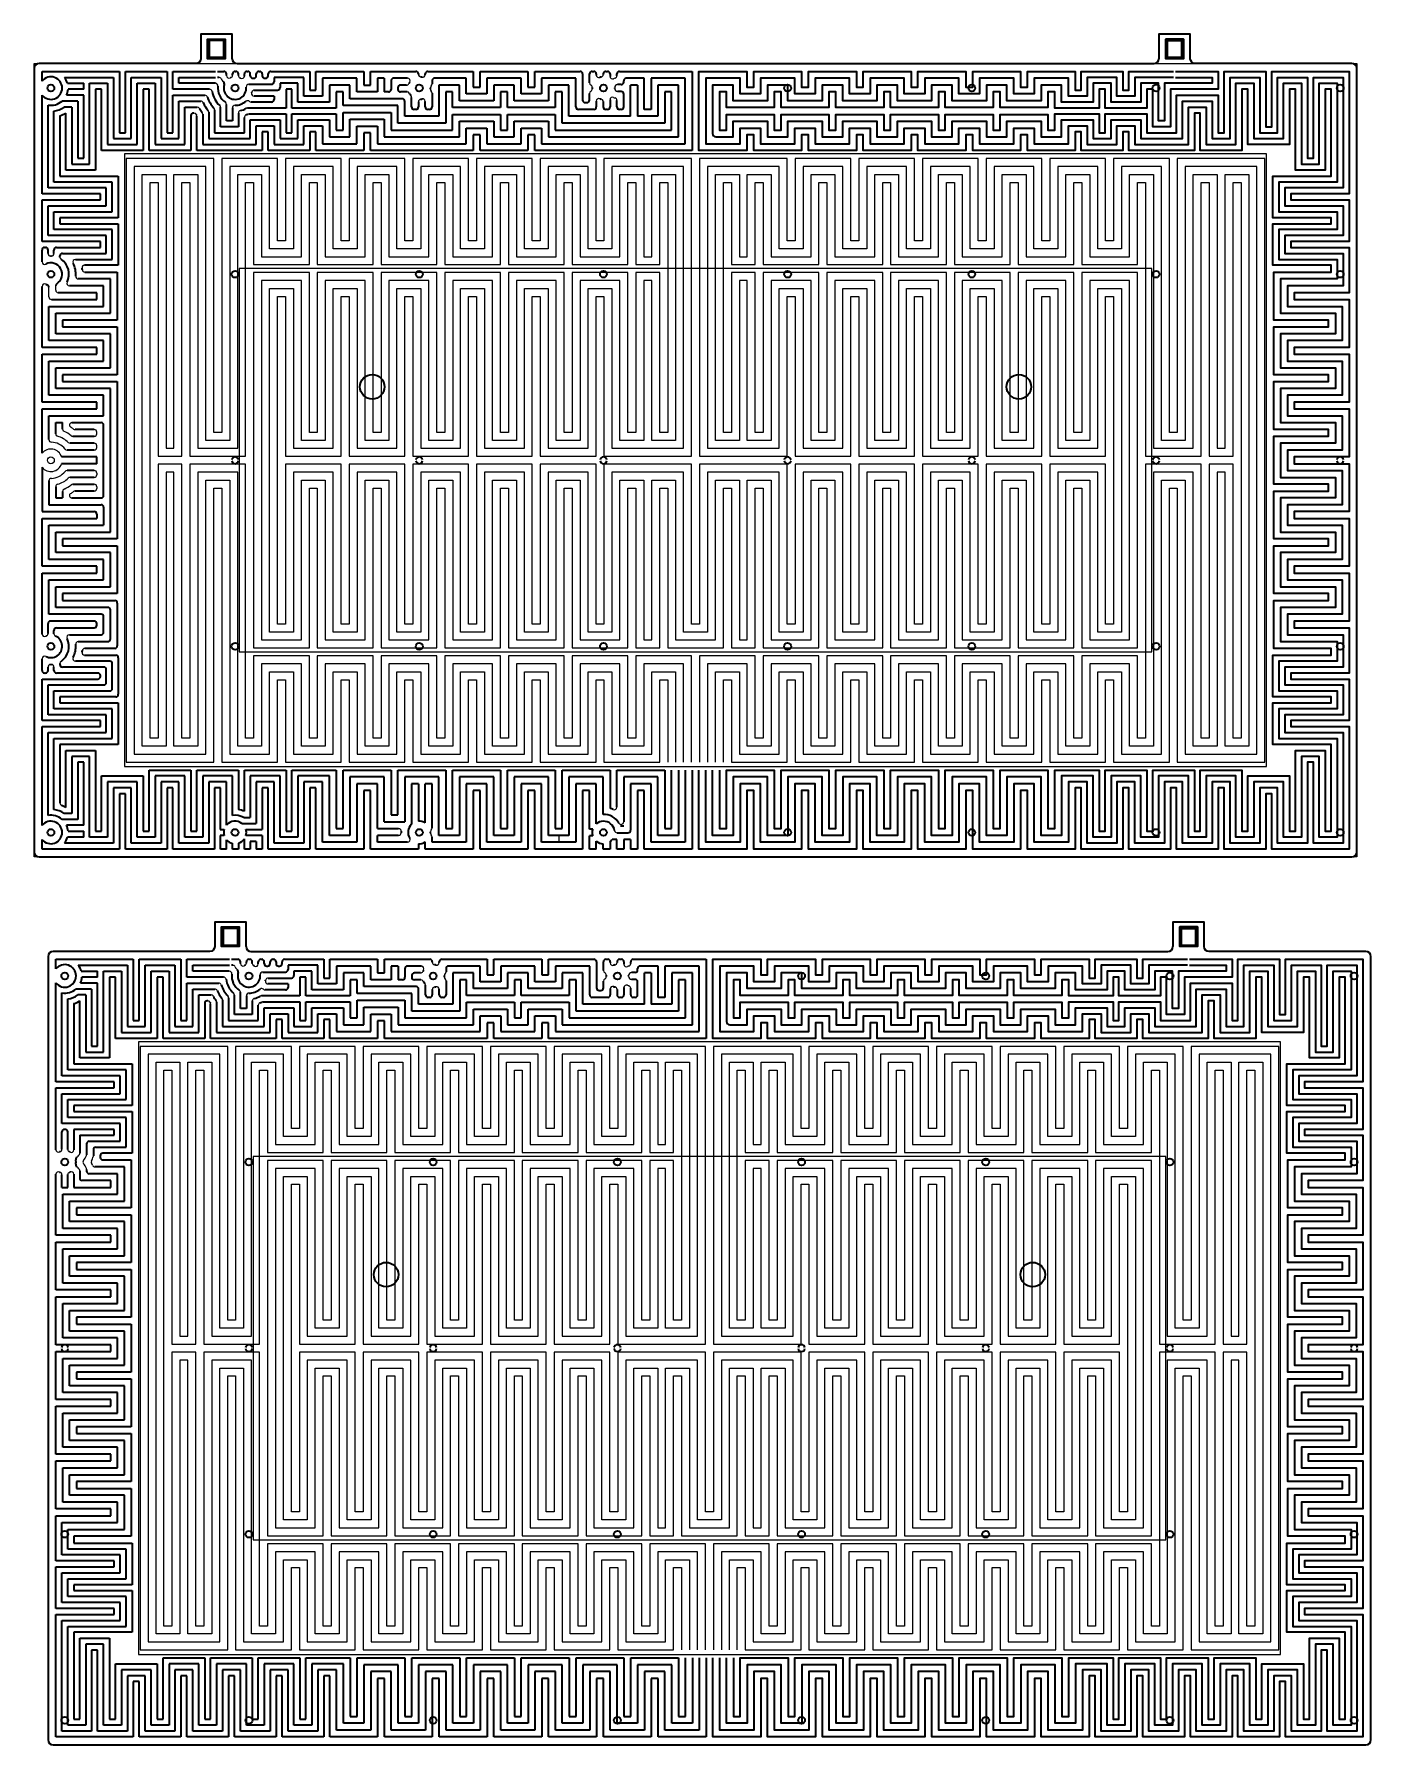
# Model space of a CAD drawing. Header units: millimetres. Extents: x -5937 to 68925, y -3068 to 5300.
# Drawn here: x 58051 to 59415, y 2880 to 4626 of the extents above; entities that cross this region are included whole.
import ezdxf

# ---------------------------------------------------------------- set-up
doc = ezdxf.new("R2010")
doc.units = ezdxf.units.MM
doc.header["$LTSCALE"] = 7
doc.layers.add('参照', color=6, linetype='Continuous', lineweight=9)
doc.layers.add('发热分区', color=20, linetype='Continuous')

msp = doc.modelspace()

# ---------------------------------------------------------------- linework, layer by layer
at = {"color": 1}
for p, q in [((58066.221, 4357.787), (58066.221, 4367.733)), ((58073.205, 4364.771), (58073.205, 4369.16)), ((58115.111, 4218.101), (58115.111, 4219.886)), ((58115.111, 4204.133), (58115.111, 4205.917)), ((58115.111, 4177.98), (58115.111, 4176.196)), ((58115.111, 4164.011), (58115.111, 4162.227)), ((58586.551, 3808.025), (58586.551, 3801.041))]:
    msp.add_line(p, q, dxfattribs=at)
at = {"color": 7, "linetype": 'Continuous', "lineweight": 35}
for points in [[(58253.237, 4601.056), (58253.237, 4626.056), (58237.237, 4626.056), (58221.237, 4626.056), (58221.237, 4601.056, -0.41421356), (58216.237, 4596.056), (58056.236, 4596.056, 0.41421356), (58051.236, 4591.056), (58051.236, 3791.056, 0.41421356), (58056.236, 3786.056), (59396.237, 3786.056, 0.41421356), (59401.237, 3791.056), (59401.237, 4591.056, 0.41421356), (59396.237, 4596.056), (59236.237, 4596.056, -0.41421356), (59231.237, 4601.056), (59231.237, 4626.056), (59215.237, 4626.056), (59199.237, 4626.056), (59199.237, 4601.056)], [(58253.237, 4601.056, 0.41421356), (58258.237, 4596.056), (59194.237, 4596.056, 0.41421356), (59199.237, 4601.056)], [(58259.701, 4191.556, 0.8660254), (58252.772, 4191.556)], [(58447.701, 4191.556, 0.8660254), (58440.772, 4191.556)], [(58635.701, 4191.556, 0.8660254), (58628.772, 4191.556)], [(58823.701, 4191.556, 0.8660254), (58816.772, 4191.556)], [(59011.701, 4191.556, 0.8660254), (59004.772, 4191.556)], [(59199.701, 4191.556, 0.8660254), (59192.772, 4191.556)], [(59387.701, 4191.556, 0.8660254), (59380.772, 4191.556)], [(58252.772, 4190.556, 0.8660254), (58259.701, 4190.556)], [(58440.772, 4190.556, 0.8660254), (58447.701, 4190.556)], [(58628.772, 4190.556, 0.8660254), (58635.701, 4190.556)], [(58816.772, 4190.556, 0.8660254), (58823.701, 4190.556)], [(59004.772, 4190.556, 0.8660254), (59011.701, 4190.556)], [(59192.772, 4190.556, 0.8660254), (59199.701, 4190.556)], [(59380.772, 4190.556, 0.8660254), (59387.701, 4190.556)], [(58267.423, 3694.573), (58267.423, 3719.573), (58251.423, 3719.573), (58235.423, 3719.573), (58235.423, 3694.573, -0.41421356), (58230.423, 3689.573), (58070.423, 3689.573, 0.41421356), (58065.423, 3684.573), (58065.423, 2884.573, 0.41421356), (58070.423, 2879.573), (59410.423, 2879.573, 0.41421356), (59415.423, 2884.573), (59415.423, 3684.573, 0.41421356), (59410.423, 3689.573), (59250.423, 3689.573, -0.41421356), (59245.423, 3694.573), (59245.423, 3719.573), (59229.423, 3719.573), (59213.423, 3719.573), (59213.423, 3694.573)], [(58267.423, 3694.573, 0.41421356), (58272.423, 3689.573), (59208.423, 3689.573, 0.41421356), (59213.423, 3694.573)], [(58085.887, 3285.073, 0.8660254), (58078.959, 3285.073)], [(58078.959, 3284.073, 0.8660254), (58085.887, 3284.073)], [(58273.887, 3285.073, 0.8660254), (58266.959, 3285.073)], [(58266.959, 3284.073, 0.8660254), (58273.887, 3284.073)], [(58461.887, 3285.073, 0.8660254), (58454.959, 3285.073)], [(58454.959, 3284.073, 0.8660254), (58461.887, 3284.073)], [(58649.887, 3285.073, 0.8660254), (58642.959, 3285.073)], [(58642.959, 3284.073, 0.8660254), (58649.887, 3284.073)], [(58837.887, 3285.073, 0.8660254), (58830.959, 3285.073)], [(58830.959, 3284.073, 0.8660254), (58837.887, 3284.073)], [(59025.887, 3285.073, 0.8660254), (59018.959, 3285.073)], [(59018.959, 3284.073, 0.8660254), (59025.887, 3284.073)], [(59213.887, 3285.073, 0.8660254), (59206.959, 3285.073)], [(59206.959, 3284.073, 0.8660254), (59213.887, 3284.073)], [(59401.887, 3285.073, 0.8660254), (59394.959, 3285.073)], [(59394.959, 3284.073, 0.8660254), (59401.887, 3284.073)]]:
    msp.add_lwpolyline(points, format="xyb", dxfattribs=at)
for points in [[(58228.237, 4601.056), (58229.737, 4602.556), (58244.737, 4602.556), (58246.237, 4601.056), (58228.237, 4601.056), (58228.237, 4621.056), (58246.237, 4621.056), (58244.737, 4619.556), (58229.737, 4619.556), (58229.737, 4602.556)], [(58228.237, 4621.056), (58229.737, 4619.556)], [(58244.737, 4602.556), (58244.737, 4619.556)], [(58246.237, 4621.056), (58246.237, 4601.056)], [(59222.736, 4602.556), (59224.237, 4601.056), (59206.237, 4601.056), (59207.737, 4602.556), (59222.736, 4602.556), (59222.736, 4619.556), (59224.237, 4621.056), (59206.237, 4621.056), (59207.737, 4619.556), (59222.736, 4619.556)], [(59206.237, 4601.056), (59206.237, 4621.056)], [(59207.737, 4619.556), (59207.737, 4602.556)], [(59224.237, 4621.056), (59224.237, 4601.056)], [(58242.423, 3694.573), (58243.923, 3696.073), (58258.923, 3696.073), (58260.423, 3694.573), (58242.423, 3694.573), (58242.423, 3714.573), (58260.423, 3714.573), (58258.923, 3713.073), (58243.923, 3713.073), (58243.923, 3696.073)], [(58242.423, 3714.573), (58243.923, 3713.073)], [(58258.923, 3696.073), (58258.923, 3713.073)], [(58260.423, 3714.573), (58260.423, 3694.573)], [(59236.923, 3696.073), (59238.423, 3694.573), (59220.423, 3694.573), (59221.923, 3696.073), (59236.923, 3696.073), (59236.923, 3713.073), (59238.423, 3714.573), (59220.423, 3714.573), (59221.923, 3713.073), (59236.923, 3713.073)], [(59220.423, 3694.573), (59220.423, 3714.573)], [(59221.923, 3713.073), (59221.923, 3696.073)], [(59238.423, 3714.573), (59238.423, 3694.573)]]:
    msp.add_lwpolyline(points, dxfattribs=at)
at = {"color": 1}
msp.add_lwpolyline([(58051.236, 4596.056), (59401.237, 4596.056), (59401.237, 3786.056), (58051.236, 3786.056)], close=True, dxfattribs=at)
at = {"color": 7, "linetype": 'Continuous', "lineweight": 35}
for centre, radius in [((58068.237, 4571.056), 3.5), ((58256.237, 4571.056), 3.5), ((58444.237, 4571.056), 3.5), ((58632.237, 4571.056), 3.5), ((58820.237, 4571.056), 3.5), ((59008.237, 4571.056), 3.5), ((59196.237, 4571.056), 3.5), ((59384.237, 4571.056), 3.5), ((58068.237, 4381.056), 3.5), ((58256.237, 4381.056), 3.5), ((58444.237, 4381.056), 3.5), ((58632.237, 4381.056), 3.5), ((58820.237, 4381.056), 3.5), ((59008.237, 4381.056), 3.5), ((59196.237, 4381.056), 3.5), ((59384.237, 4381.056), 3.5), ((58396.237, 4266.056), 12.5), ((59056.237, 4266.056), 12.5), ((58068.237, 4001.056), 3.5), ((58256.237, 4001.056), 3.5), ((58444.237, 4001.056), 3.5), ((58632.237, 4001.056), 3.5), ((58820.237, 4001.056), 3.5), ((59008.237, 4001.056), 3.5), ((59196.237, 4001.056), 3.5), ((59384.237, 4001.056), 3.5), ((58068.237, 3811.056), 3.5), ((58256.237, 3811.056), 3.5), ((58444.237, 3811.056), 3.5), ((58632.237, 3811.056), 3.5), ((58820.237, 3811.056), 3.5), ((59008.237, 3811.056), 3.5), ((59196.237, 3811.056), 3.5), ((59384.237, 3811.056), 3.5), ((58082.423, 3664.573), 3.5), ((58270.423, 3664.573), 3.5), ((58458.423, 3664.573), 3.5), ((58646.423, 3664.573), 3.5), ((58834.423, 3664.573), 3.5), ((59022.423, 3664.573), 3.5), ((59210.423, 3664.573), 3.5), ((59398.423, 3664.573), 3.5), ((58082.423, 3474.573), 3.5), ((58270.423, 3474.573), 3.5), ((58458.423, 3474.573), 3.5), ((58646.423, 3474.573), 3.5), ((58834.423, 3474.573), 3.5), ((59022.423, 3474.573), 3.5), ((59210.423, 3474.573), 3.5), ((59398.423, 3474.573), 3.5), ((58410.423, 3359.573), 12.5), ((59070.423, 3359.573), 12.5), ((58082.423, 3094.573), 3.5), ((58270.423, 3094.573), 3.5), ((58458.423, 3094.573), 3.5), ((58646.423, 3094.573), 3.5), ((58834.423, 3094.573), 3.5), ((59022.423, 3094.573), 3.5), ((59210.423, 3094.573), 3.5), ((59398.423, 3094.573), 3.5), ((58082.423, 2904.573), 3.5), ((58270.423, 2904.573), 3.5), ((58458.423, 2904.573), 3.5), ((58646.423, 2904.573), 3.5), ((58834.423, 2904.573), 3.5), ((59022.423, 2904.573), 3.5), ((59210.423, 2904.573), 3.5), ((59398.423, 2904.573), 3.5)]:
    msp.add_circle(centre, radius, dxfattribs=at)
at = {"color": 1}
msp.add_circle((58068.237, 4191.056), 3.492, dxfattribs=at)
at = {"color": 7, "linetype": 'Continuous', "lineweight": 35}
for centre, radius, start, end in [((58068.237, 4571.056), 11.5, 218.499855, 141.500145), ((58068.237, 4571.056), 17.573, 16.032918, 38.447071), ((58256.237, 4571.056), 11.5, 111.883689, 115.762295), ((58256.237, 4571.056), 11.5, 60.743954, 64.736622), ((58444.237, 4571.056), 11.5, 148.268675, 156.45858), ((58444.237, 4571.056), 11.5, 75.541763, 82.9273), ((58632.237, 4571.056), 11.5, 101.818996, 109.351718), ((58068.237, 4571.056), 17.573, 335.479797, 356.019771), ((58256.237, 4571.056), 29.719, 197.82472, 223.417336), ((58256.237, 4571.056), 23.646, 188.368415, 228.467755), ((58256.237, 4571.056), 17.573, 173.586234, 235.834275), ((58256.237, 4571.056), 11.5, 162.887618, 5.485697), ((58256.237, 4571.056), 17.573, 343.887194, 346.453126), ((58444.237, 4571.056), 11.5, 207.690909, 222.182849), ((58444.237, 4571.056), 11.5, 277.0727, 284.458237), ((58444.237, 4571.056), 11.5, 354.496461, 1.754533), ((58632.237, 4571.056), 11.5, 176.372312, 183.627688), ((58632.237, 4571.056), 11.5, 250.648282, 258.181004), ((58632.237, 4571.056), 11.5, 358.054942, 1.945058), ((58068.237, 4571.056), 17.573, 260.412817, 310.481476), ((58068.237, 4571.056), 23.646, 277.646877, 304.703635), ((58068.237, 4571.056), 29.719, 288.073184, 300.9699), ((58256.237, 4571.056), 47.938, 213.798304, 214.408742), ((58256.237, 4571.056), 41.865, 209.713343, 216.762451), ((58256.237, 4571.056), 35.792, 204.574481, 219.676818), ((58256.237, 4571.056), 17.573, 269.841901, 309.989486), ((58256.237, 4571.056), 23.646, 283.254493, 299.045656), ((58256.237, 4571.056), 29.719, 291.969309, 296.120021), ((58068.237, 4381.056), 11.5, 302.464594, 116.994281), ((58068.237, 4381.056), 18.48, 88.514411, 90.88815), ((58068.237, 4381.056), 18.48, 333.819446, 55.895074), ((58068.237, 4381.056), 25.46, 355.265096, 26.512108), ((58068.237, 4381.056), 32.44, 7.65576, 10.611147), ((58068.237, 4381.056), 11.5, 243.005719, 250.89163), ((58068.237, 4001.056), 11.5, 113.07702, 116.994281), ((58068.237, 4001.056), 11.5, 243.005719, 65.948734), ((58068.237, 4001.056), 18.48, 304.104926, 26.180554), ((58068.237, 4001.056), 25.46, 333.487892, 4.734904), ((58068.237, 4001.056), 18.48, 269.11185, 271.485589), ((58068.237, 4001.056), 32.44, 349.388853, 352.34424), ((58068.237, 3811.056), 17.573, 49.518524, 99.587183), ((58068.237, 3811.056), 23.646, 55.296365, 82.353123), ((58068.237, 3811.056), 29.719, 59.0301, 68.547975), ((58256.237, 3811.056), 17.57, 59.74379, 98.69344), ((58256.237, 3811.056), 23.64, 66.32961, 81.687713), ((58632.237, 3811.056), 18.484, 31.040107, 90.892671), ((58632.237, 3811.056), 25.468, 66.747899, 74.75596), ((58068.237, 3811.056), 11.5, 218.499855, 141.500145), ((58068.237, 3811.056), 17.573, 3.980229, 24.520203), ((58256.237, 3811.056), 11.5, 164.689202, 195.310798), ((58256.237, 3811.056), 11.5, 52.361634, 139.379371), ((58256.237, 3811.056), 11.5, 344.689202, 15.310798), ((58444.237, 3811.056), 18.484, 176.321025, 181.172452), ((58444.237, 3811.056), 11.5, 133.035423, 211.731325), ((58444.237, 3811.056), 11.5, 57.84515, 94.308149), ((58444.237, 3811.056), 11.5, 356.372312, 3.627688), ((58632.237, 3811.056), 11.5, 162.32214, 197.67786), ((58632.237, 3811.056), 11.5, 91.434886, 129.225247), ((58632.237, 3811.056), 11.5, 9.268297, 91.434886), ((58068.237, 3811.056), 17.573, 321.552929, 343.967082), ((58256.237, 3811.056), 11.5, 220.620629, 256.648327), ((58256.237, 3811.056), 11.5, 287.288446, 325.618104), ((58444.237, 3811.056), 11.5, 265.691851, 302.15485), ((58632.237, 3811.056), 11.5, 230.774753, 268.565114), ((58632.237, 3811.056), 11.5, 305.611698, 320.509818), ((58082.423, 3664.573), 11.5, 218.499855, 141.500145), ((58082.423, 3664.573), 17.573, 16.032918, 38.447071), ((58270.423, 3664.573), 11.5, 162.887618, 5.485697), ((58270.423, 3664.573), 11.5, 111.883689, 115.762295), ((58270.423, 3664.573), 11.5, 60.743954, 64.736622), ((58458.423, 3664.573), 11.5, 148.268675, 156.45858), ((58458.423, 3664.573), 11.5, 75.541763, 82.9273), ((58646.423, 3664.573), 11.5, 101.818996, 109.351718), ((58082.423, 3664.573), 17.573, 260.412817, 310.481476), ((58082.423, 3664.573), 17.573, 335.479797, 356.019771), ((58270.423, 3664.573), 29.719, 197.82472, 223.417336), ((58270.423, 3664.573), 23.646, 188.368415, 228.467755), ((58270.423, 3664.573), 17.573, 173.586234, 235.834275), ((58270.423, 3664.573), 17.573, 269.841901, 309.989486), ((58270.423, 3664.573), 17.573, 343.887194, 346.453126), ((58458.423, 3664.573), 11.5, 207.690909, 222.182849), ((58458.423, 3664.573), 11.5, 277.0727, 284.458237), ((58458.423, 3664.573), 11.5, 354.496461, 1.754533), ((58646.423, 3664.573), 11.5, 176.372312, 183.627688), ((58646.423, 3664.573), 11.5, 250.648282, 258.181004), ((58646.423, 3664.573), 11.5, 358.054942, 1.945058), ((58082.423, 3664.573), 23.646, 277.646877, 304.703635), ((58082.423, 3664.573), 29.719, 288.073184, 300.9699), ((58270.423, 3664.573), 47.938, 213.798304, 214.408742), ((58270.423, 3664.573), 41.865, 209.713343, 216.762451), ((58270.423, 3664.573), 35.792, 204.574481, 219.676818), ((58270.423, 3664.573), 23.646, 283.254493, 299.045656), ((58270.423, 3664.573), 29.719, 291.969309, 296.120021), ((58082.423, 3474.573), 11.5, 113.07702, 116.994281), ((58082.423, 3474.573), 11.5, 61.99898, 65.948734), ((58082.423, 3474.573), 11.5, 349.179311, 10.820689), ((58082.423, 3474.573), 11.5, 243.005719, 246.92298), ((58082.423, 3474.573), 11.5, 294.051266, 298.00102)]:
    msp.add_arc(centre, radius, start, end, dxfattribs=at)
at = {"color": 1}
for centre, radius, start, end in [((58236.19, 4573.31), 2.6, 353.586234, 90), ((58239.717, 4579.383), 2.6, 22.818343, 90), ((58250.108, 4583.755), 8.673, 202.818343, 229.324957), ((58250.108, 4583.755), 2.6, 180, 295.762295), ((58250.981, 4584.14), 2.6, 291.883689, 360), ((58262.254, 4583.808), 2.6, 180, 244.736622), ((58263.127, 4583.358), 2.6, 240.743954, 0), ((58432.244, 4578.472), 2.6, 328.268675, 90), ((58445.973, 4585.049), 2.6, 180, 262.9273), ((58447.757, 4584.71), 2.6, 255.541763, 0), ((58620.58, 4576.553), 2.6, 180, 242.324733), ((58627.564, 4584.36), 2.6, 180, 289.351718), ((58629.349, 4584.857), 2.6, 281.818996, 0), ((58641.533, 4583.005), 2.6, 180, 294.392342), ((58646.728, 4571.548), 9.98, 105.732531, 114.392342), ((58643.317, 4583.657), 2.6, 285.732531, 0), ((58225.469, 4561.163), 2.6, 17.82472, 90), ((58230.27, 4567.236), 2.6, 8.368415, 90), ((58270.272, 4572.404), 2.6, 90, 185.485697), ((58275.617, 4565.458), 2.6, 163.887194, 270), ((58275.848, 4566.331), 2.6, 90, 166.453126), ((58431.31, 4576.688), 2.6, 270, 336.45858), ((58431.751, 4564.504), 2.6, 27.690909, 90), ((58433.788, 4561.588), 2.6, 360, 42.182849), ((58445.973, 4557.064), 2.6, 97.0727, 180), ((58447.757, 4557.403), 2.6, 360, 104.458237), ((58458.272, 4569.704), 2.6, 174.496461, 227.241913), ((58458.33, 4571.488), 2.6, 133.640604, 181.754533), ((58454.741, 4565.886), 2.6, 360, 47.241913), ((58454.741, 4575.251), 2.6, 313.640604, 0), ((58620.58, 4565.559), 2.6, 117.675267, 180), ((58618.165, 4571.948), 2.6, 356.372312, 62.324733), ((58618.165, 4570.164), 2.6, 297.675267, 3.627688), ((58627.564, 4557.753), 2.6, 70.648282, 180), ((58629.349, 4557.255), 2.6, 360, 78.181004), ((58641.533, 4559.107), 2.6, 65.607658, 180), ((58646.728, 4570.564), 9.98, 245.607658, 254.267469), ((58646.728, 4571.548), 3, 90, 181.945058), ((58646.728, 4570.564), 3, 178.054942, 270), ((58643.317, 4558.455), 2.6, 360, 74.267469), ((58214.239, 4542.943), 2.6, 33.798304, 90), ((58214.541, 4542.498), 2.6, 0, 34.408742), ((58217.618, 4549.017), 2.6, 29.713343, 90), ((58221.322, 4555.09), 2.6, 24.574481, 90), ((58220.615, 4544.444), 2.6, 0, 36.762451), ((58226.688, 4546.545), 2.6, 360, 39.676818), ((58232.761, 4548.843), 2.6, 360, 43.417336), ((58238.834, 4551.409), 2.6, 360, 48.467755), ((58244.908, 4554.365), 2.6, 360, 55.834275), ((58256.181, 4550.883), 2.6, 89.841901, 180), ((58262.254, 4545.509), 2.6, 103.254493, 180), ((58268.327, 4541.084), 2.6, 111.969309, 180), ((58269.201, 4555.6), 2.6, 46.692195, 129.989486), ((58268.979, 4548.111), 2.6, 90, 119.045656), ((58270.465, 4542.038), 2.6, 90, 116.120021), ((58272.767, 4559.384), 2.6, 226.692195, 270), ((58067.91, 4402.134), 2.6, 180, 270.88815), ((58068.783, 4402.129), 2.6, 268.514411, 360), ((58061.836, 4393.62), 2.6, 180, 296.994281), ((58080.056, 4398.511), 2.6, 180, 235.895074), ((58093.346, 4393.582), 2.6, 90, 206.512108), ((58102.677, 4387.509), 2.6, 90, 190.611147), ((58102.964, 4385.724), 2.6, 187.65576, 270), ((58061.836, 4368.492), 2.6, 63.005719, 180), ((58087.154, 4371.756), 2.6, 153.819446, 270), ((58096.201, 4378.74), 2.6, 175.265096, 270), ((58068.821, 4357.787), 2.6, 180, 270), ((58075.805, 4364.771), 2.6, 180, 270), ((58089.609, 4227.034), 2.435, 90, 239.287903), ((58068.821, 4212.12), 2.6, 180, 268.411119), ((58068.237, 4191.056), 18.472, 38.356723, 88.411119), ((58075.805, 4218.068), 2.6, 180, 254.347411), ((58068.237, 4191.056), 25.452, 45.653274, 74.347411), ((58082.789, 4222.923), 2.6, 180, 245.454567), ((58068.237, 4191.056), 32.432, 50.534366, 65.454567), ((58087.845, 4211.117), 2.6, 225.653274, 270), ((58068.237, 4191.056), 39.412, 54.094724, 59.287903), ((58090.503, 4218.101), 2.6, 230.534366, 270), ((58092.874, 4225.086), 2.6, 234.094724, 270), ((58112.511, 4219.886), 2.6, 0, 90), ((58112.511, 4218.101), 2.6, 270, 0), ((58068.237, 4191.056), 11.492, 17.69034, 141.549396), ((58084.76, 4204.133), 2.6, 218.356723, 270), ((58112.511, 4205.917), 2.6, 0, 90), ((58112.511, 4204.133), 2.6, 270, 0), ((58068.237, 4191.056), 11.492, 218.450604, 342.30966), ((58068.237, 4191.056), 18.472, 271.588881, 321.643277), ((58084.76, 4177.98), 2.6, 90, 141.643277), ((58112.511, 4177.98), 2.6, 0, 90), ((58112.511, 4176.196), 2.6, 270, 0), ((58068.821, 4169.992), 2.6, 91.588881, 180), ((58075.805, 4164.044), 2.6, 105.652589, 180), ((58068.237, 4191.056), 25.452, 285.652589, 314.346726), ((58082.789, 4159.19), 2.6, 114.545433, 180), ((58068.237, 4191.056), 32.432, 294.545433, 309.465634), ((58087.845, 4170.996), 2.6, 90, 134.346726), ((58089.609, 4155.078), 2.435, 120.712097, 270), ((58068.237, 4191.056), 39.412, 300.712097, 305.905276), ((58090.503, 4164.011), 2.6, 90, 129.465634), ((58092.874, 4157.027), 2.6, 90, 125.905276), ((58112.511, 4164.011), 2.6, 0, 90), ((58112.511, 4162.227), 2.6, 270, 0), ((58061.836, 4013.62), 2.6, 180, 296.994281), ((58062.71, 4014.028), 2.6, 293.07702, 360), ((58073.983, 4013.932), 2.6, 180, 245.948734), ((58087.154, 4010.357), 2.6, 90, 206.180554), ((58096.201, 4003.372), 2.6, 90, 184.734904), ((58061.836, 3988.492), 2.6, 63.005719, 180), ((58067.91, 3979.979), 2.6, 89.11185, 180), ((58068.783, 3979.983), 2.6, 0, 91.485589), ((58080.056, 3983.602), 2.6, 124.104926, 180), ((58093.346, 3988.531), 2.6, 153.487892, 270), ((58102.677, 3994.604), 2.6, 169.388853, 270), ((58102.964, 3996.388), 2.6, 90, 172.34424), ((58080.056, 3841.136), 2.6, 180, 248.547975), ((58643.317, 3836.844), 2.6, 246.747899, 360), ((58423.157, 3810.625), 2.6, 270, 1.172452), ((58423.196, 3812.409), 2.6, 356.321025, 90), ((58458.308, 3811.948), 2.6, 133.311989, 183.627688), ((58458.308, 3810.164), 2.6, 176.372312, 226.688011), ((58454.741, 3815.732), 2.6, 313.311989, 0), ((58454.741, 3806.38), 2.6, 360, 46.688011), ((58646.152, 3813.327), 2.6, 189.268297, 270), ((58650.301, 3821.928), 2.6, 211.040107, 360), ((58432.244, 3803.641), 2.6, 270, 31.731325), ((58250.377, 3666.827), 2.6, 353.586234, 90), ((58253.904, 3672.9), 2.6, 22.818343, 90), ((58264.295, 3677.272), 8.673, 202.818343, 229.324957), ((58264.295, 3677.272), 2.6, 180, 295.762295), ((58265.168, 3677.657), 2.6, 291.883689, 360), ((58276.441, 3677.325), 2.6, 180, 244.736622), ((58277.314, 3676.875), 2.6, 240.743954, 0), ((58284.459, 3665.921), 2.6, 90, 185.485697), ((58445.497, 3670.205), 2.6, 270, 336.45858), ((58446.431, 3671.989), 2.6, 328.268675, 90), ((58460.159, 3678.566), 2.6, 180, 262.9273), ((58461.944, 3678.227), 2.6, 255.541763, 0), ((58468.928, 3668.768), 2.6, 313.640604, 0), ((58634.767, 3670.07), 2.6, 180, 242.324733), ((58632.352, 3665.465), 2.6, 356.372312, 62.324733), ((58641.751, 3677.876), 2.6, 180, 289.351718), ((58643.535, 3678.374), 2.6, 281.818996, 0), ((58655.72, 3676.522), 2.6, 180, 294.392342), ((58660.915, 3665.065), 9.98, 105.732531, 114.392342), ((58660.915, 3665.065), 3, 90, 181.945058), ((58657.504, 3677.174), 2.6, 285.732531, 0), ((58235.509, 3648.607), 2.6, 24.574481, 90), ((58239.656, 3654.68), 2.6, 17.82472, 90), ((58244.457, 3660.753), 2.6, 8.368415, 90), ((58283.387, 3649.117), 2.6, 46.692195, 129.989486), ((58286.954, 3652.901), 2.6, 226.692195, 270), ((58289.804, 3658.975), 2.6, 163.887194, 270), ((58290.035, 3659.848), 2.6, 90, 166.453126), ((58445.938, 3658.021), 2.6, 27.690909, 90), ((58447.975, 3655.105), 2.6, 360, 42.182849), ((58460.159, 3650.58), 2.6, 97.0727, 180), ((58461.944, 3650.92), 2.6, 360, 104.458237), ((58472.458, 3663.221), 2.6, 174.496461, 227.241913), ((58472.517, 3665.005), 2.6, 133.640604, 181.754533), ((58468.928, 3659.403), 2.6, 360, 47.241913), ((58634.767, 3659.076), 2.6, 117.675267, 180), ((58632.352, 3663.681), 2.6, 297.675267, 3.627688), ((58641.751, 3651.27), 2.6, 70.648282, 180), ((58643.535, 3650.772), 2.6, 360, 78.181004), ((58655.72, 3652.624), 2.6, 65.607658, 180), ((58660.915, 3664.081), 9.98, 245.607658, 254.267469), ((58660.915, 3664.081), 3, 178.054942, 270), ((58657.504, 3651.972), 2.6, 360, 74.267469), ((58228.426, 3636.46), 2.6, 33.798304, 90), ((58228.728, 3636.014), 2.6, 0, 34.408742), ((58231.805, 3642.534), 2.6, 29.713343, 90), ((58234.801, 3637.961), 2.6, 0, 36.762451), ((58240.875, 3640.061), 2.6, 360, 39.676818), ((58246.948, 3642.36), 2.6, 360, 43.417336), ((58253.021, 3644.926), 2.6, 360, 48.467755), ((58259.094, 3647.882), 2.6, 360, 55.834275), ((58270.368, 3644.4), 2.6, 89.841901, 180), ((58276.441, 3639.026), 2.6, 103.254493, 180), ((58282.514, 3634.601), 2.6, 111.969309, 180), ((58283.166, 3641.628), 2.6, 90, 119.045656), ((58284.652, 3635.555), 2.6, 90, 116.120021), ((58076.023, 3487.137), 2.6, 180, 296.994281), ((58076.897, 3487.545), 2.6, 293.07702, 360), ((58088.17, 3487.449), 2.6, 180, 245.948734), ((58089.043, 3487.023), 2.6, 241.99898, 0), ((58089.043, 3487.023), 9.58, 306.409834, 330.469644), ((58095.116, 3483.582), 2.6, 330.469644, 0), ((58103.607, 3474.573), 2.6, 139.476327, 220.523673), ((58089.043, 3487.023), 16.56, 319.476327, 339.235794), ((58102.096, 3482.073), 2.6, 339.235794, 0), ((58112.028, 3474.573), 2.6, 151.558563, 208.441437), ((58089.043, 3487.023), 23.54, 331.558563, 343.077279), ((58109.076, 3480.927), 2.6, 343.077279, 360), ((58076.023, 3462.009), 2.6, 63.005719, 180), ((58076.897, 3461.601), 2.6, 0, 66.92298), ((58088.17, 3461.697), 2.6, 114.051266, 180), ((58089.043, 3462.124), 2.6, 360, 118.00102), ((58089.043, 3462.124), 9.58, 29.530356, 53.590166), ((58095.116, 3465.564), 2.6, 360, 29.530356), ((58089.043, 3462.124), 16.56, 20.764206, 40.523673), ((58102.096, 3467.073), 2.6, 360, 20.764206), ((58089.043, 3462.124), 23.54, 22.808454, 28.441437), ((58113.139, 3472.257), 2.6, 202.808454, 270)]:
    msp.add_arc(centre, radius, start, end, dxfattribs=at)
at = {"color": 1, "lineweight": 35}
for centre, start, end in [((58242.761, 4575.205), 342.887618, 49.324957), ((58063.621, 4367.733), 360, 70.89163), ((58075.805, 4369.16), 122.464594, 180), ((58256.948, 3668.722), 342.887618, 49.324957), ((58096.273, 3477.22), 126.409834, 190.820689), ((58096.273, 3471.926), 169.179311, 233.590166)]:
    msp.add_arc(centre, 2.6, start, end, dxfattribs=at)
at = {"layer": '参照', "linetype": 'Continuous', "lineweight": 35}
for p, q in [((58059.236, 4578.215), (58059.236, 4588.056)), ((58059.236, 4588.056), (58138.189, 4588.056)), ((58081.999, 4581.983), (58095.676, 4581.983)), ((58081.999, 4581.983), (58132.116, 4581.983)), ((58085.126, 4575.91), (58101.749, 4575.91)), ((58101.749, 4569.836), (58101.749, 4575.91)), ((58107.823, 4493.354), (58107.823, 4575.91)), ((58107.823, 4575.91), (58126.042, 4575.91)), ((58126.042, 4575.91), (58126.042, 4513.366)), ((58132.116, 4581.983), (58132.116, 4519.439)), ((58138.189, 4588.056), (58138.189, 4525.513)), ((58144.262, 4525.513), (58144.262, 4588.056)), ((58144.262, 4588.056), (58186.775, 4588.056)), ((58150.335, 4519.439), (58150.335, 4581.983)), ((58150.335, 4581.983), (58180.702, 4581.983)), ((58156.409, 4513.366), (58156.409, 4575.91)), ((58156.409, 4575.91), (58174.628, 4575.91)), ((58174.628, 4575.91), (58174.628, 4513.366)), ((58180.702, 4581.983), (58180.702, 4519.439)), ((58186.775, 4588.056), (58186.775, 4525.513)), ((58192.848, 4569.836), (58192.848, 4588.056)), ((58192.848, 4588.056), (58236.237, 4588.056)), ((58198.921, 4575.91), (58198.921, 4581.983)), ((58198.921, 4581.983), (58236.237, 4581.983)), ((58236.19, 4575.91), (58198.921, 4575.91)), ((58238.237, 4588.056), (58244.908, 4588.056)), ((58239.717, 4581.983), (58238.237, 4581.983)), ((58247.508, 4583.755), (58247.508, 4585.456)), ((58253.581, 4584.14), (58253.581, 4585.456)), ((58256.181, 4588.056), (58257.054, 4588.056)), ((58259.654, 4583.808), (58259.654, 4585.456)), ((58265.727, 4583.358), (58265.727, 4585.456)), ((58268.327, 4588.056), (58269.201, 4588.056)), ((58271.801, 4583.677), (58271.801, 4585.456)), ((58274.401, 4581.077), (58275.274, 4581.077)), ((58277.874, 4583.677), (58277.874, 4585.456)), ((58280.474, 4588.056), (58281.347, 4588.056)), ((58283.947, 4585.456), (58283.947, 4583.677)), ((58286.547, 4581.077), (58287.42, 4581.077)), ((58290.02, 4583.677), (58290.02, 4585.456)), ((58292.62, 4588.056), (58332.533, 4588.056)), ((58326.46, 4581.983), (58296.094, 4581.983)), ((58296.094, 4581.983), (58296.094, 4577.604)), ((58320.387, 4575.91), (58302.167, 4575.91)), ((58302.167, 4575.91), (58302.167, 4571.531)), ((58320.387, 4556.784), (58320.387, 4575.91)), ((58326.46, 4562.858), (58326.46, 4581.983)), ((58332.533, 4588.056), (58332.533, 4568.931)), ((58338.608, 4568.931), (58338.608, 4588.056)), ((58338.608, 4588.056), (58387.498, 4588.056)), ((58380.514, 4581.072), (58345.593, 4581.072)), ((58345.593, 4581.072), (58345.593, 4562.858)), ((58380.514, 4567.104), (58380.514, 4581.072)), ((58387.498, 4588.056), (58387.498, 4574.088)), ((58394.483, 4574.088), (58394.483, 4588.056)), ((58394.483, 4588.056), (58440.773, 4588.056)), ((58408.451, 4581.072), (58401.467, 4581.072)), ((58401.467, 4581.072), (58401.467, 4567.104)), ((58408.451, 4581.072), (58408.451, 4567.104)), ((58415.435, 4578.472), (58415.435, 4569.704)), ((58432.244, 4581.072), (58418.035, 4581.072)), ((58443.373, 4585.456), (58443.373, 4585.049)), ((58450.357, 4584.71), (58450.357, 4585.456)), ((58452.957, 4588.056), (58499.247, 4588.056)), ((58457.341, 4578.472), (58457.341, 4575.251)), ((58492.263, 4581.072), (58459.941, 4581.072)), ((58492.263, 4565.135), (58492.263, 4581.072)), ((58499.247, 4588.056), (58499.247, 4572.12)), ((58506.231, 4572.12), (58506.231, 4588.056)), ((58506.231, 4588.056), (58555.121, 4588.056)), ((58548.137, 4581.072), (58513.216, 4581.072)), ((58513.216, 4581.072), (58513.216, 4565.135)), ((58548.137, 4565.135), (58548.137, 4581.072)), ((58555.121, 4588.056), (58555.121, 4572.12)), ((58562.106, 4572.12), (58562.106, 4588.056)), ((58562.106, 4588.056), (58608.396, 4588.056)), ((58604.011, 4581.072), (58569.09, 4581.072)), ((58569.09, 4581.072), (58569.09, 4565.135)), ((58604.011, 4551.798), (58604.011, 4581.072)), ((58610.996, 4585.456), (58610.996, 4558.783)), ((58617.98, 4576.553), (58617.98, 4585.456)), ((58620.58, 4588.056), (58622.364, 4588.056)), ((58624.964, 4585.456), (58624.964, 4584.36)), ((58631.949, 4585.456), (58631.949, 4584.857)), ((58634.549, 4588.056), (58636.333, 4588.056)), ((58638.933, 4585.456), (58638.933, 4583.005)), ((58645.917, 4583.657), (58645.917, 4585.456)), ((58648.517, 4588.056), (58722.744, 4588.056)), ((58652.901, 4577.148), (58652.901, 4578.472)), ((58673.854, 4581.072), (58655.501, 4581.072)), ((58673.854, 4549.198), (58673.854, 4581.072)), ((58715.76, 4581.072), (58680.839, 4581.072)), ((58680.839, 4581.072), (58680.839, 4549.198)), ((58715.76, 4514.277), (58715.76, 4581.072)), ((58722.744, 4588.056), (58722.744, 4507.293)), ((58059.236, 4462.988), (58059.236, 4563.897)), ((58101.749, 4563.763), (58084.225, 4563.763)), ((58101.749, 4569.836), (58085.767, 4569.836)), ((58101.749, 4499.427), (58101.749, 4563.763)), ((58119.969, 4569.836), (58113.896, 4569.836)), ((58113.896, 4569.836), (58113.896, 4487.281)), ((58119.969, 4507.293), (58119.969, 4569.836)), ((58168.555, 4569.836), (58162.482, 4569.836)), ((58162.482, 4569.836), (58162.482, 4507.293)), ((58168.555, 4507.293), (58168.555, 4569.836)), ((58230.27, 4569.836), (58192.848, 4569.836)), ((58192.848, 4525.513), (58192.848, 4563.763)), ((58192.848, 4563.763), (58225.469, 4563.763)), ((58270.272, 4575.004), (58293.494, 4575.004)), ((58296.094, 4562.858), (58275.617, 4562.858)), ((58275.848, 4568.931), (58299.567, 4568.931)), ((58296.094, 4562.858), (58296.094, 4559.384)), ((58314.313, 4569.836), (58308.24, 4569.836)), ((58308.24, 4569.836), (58308.24, 4550.711)), ((58314.313, 4550.711), (58314.313, 4569.836)), ((58345.593, 4562.858), (58326.46, 4562.858)), ((58332.533, 4568.931), (58338.608, 4568.931)), ((58373.53, 4574.088), (58352.577, 4574.088)), ((58352.577, 4574.088), (58352.577, 4556.784)), ((58366.545, 4567.103), (58359.561, 4567.103)), ((58359.561, 4567.103), (58359.561, 4550.711)), ((58366.545, 4553.135), (58366.545, 4567.103)), ((58373.53, 4560.12), (58373.53, 4574.088)), ((58426.804, 4560.12), (58373.53, 4560.12)), ((58401.467, 4567.104), (58380.514, 4567.104)), ((58387.498, 4574.088), (58394.483, 4574.088)), ((58412.835, 4567.104), (58408.451, 4567.104)), ((58422.42, 4571.488), (58422.42, 4569.704)), ((58431.31, 4574.088), (58425.02, 4574.088)), ((58431.751, 4567.104), (58425.02, 4567.104)), ((58436.388, 4551.798), (58436.388, 4561.588)), ((58457.341, 4565.886), (58457.341, 4551.798)), ((58485.278, 4574.088), (58464.326, 4574.088)), ((58464.326, 4574.088), (58464.326, 4542.214)), ((58478.294, 4567.103), (58471.31, 4567.103)), ((58471.31, 4567.103), (58471.31, 4535.23)), ((58478.294, 4551.167), (58478.294, 4567.103)), ((58485.278, 4558.151), (58485.278, 4574.088)), ((58513.216, 4565.135), (58492.263, 4565.135)), ((58499.247, 4572.12), (58506.231, 4572.12)), ((58541.153, 4574.088), (58520.2, 4574.088)), ((58520.2, 4574.088), (58520.2, 4558.151)), ((58534.168, 4567.103), (58527.184, 4567.103)), ((58527.184, 4567.103), (58527.184, 4551.167)), ((58534.168, 4551.167), (58534.168, 4567.103)), ((58541.153, 4558.151), (58541.153, 4574.088)), ((58569.09, 4565.135), (58548.137, 4565.135)), ((58555.121, 4572.12), (58562.106, 4572.12)), ((58597.027, 4574.088), (58576.074, 4574.088)), ((58576.074, 4574.088), (58576.074, 4558.151)), ((58590.043, 4567.103), (58583.058, 4567.103)), ((58583.058, 4567.103), (58583.058, 4551.167)), ((58590.043, 4535.23), (58590.043, 4567.103)), ((58597.027, 4542.214), (58597.027, 4574.088)), ((58617.98, 4558.783), (58617.98, 4565.559)), ((58638.933, 4559.107), (58638.933, 4551.798)), ((58645.917, 4551.798), (58645.917, 4558.455)), ((58650.301, 4574.548), (58646.728, 4574.548)), ((58650.301, 4567.564), (58646.728, 4567.564)), ((58652.901, 4551.798), (58652.901, 4564.964)), ((58659.886, 4542.214), (58659.886, 4574.088)), ((58666.87, 4574.088), (58659.886, 4574.088)), ((58666.87, 4574.088), (58666.87, 4542.214)), ((58708.776, 4574.088), (58687.823, 4574.088)), ((58687.823, 4574.088), (58687.823, 4542.214)), ((58701.791, 4567.103), (58694.807, 4567.103)), ((58694.807, 4567.103), (58694.807, 4535.23)), ((58701.791, 4528.246), (58701.791, 4567.103)), ((58708.776, 4521.261), (58708.776, 4574.088)), ((58065.31, 4469.061), (58065.31, 4553.729)), ((58071.383, 4475.134), (58071.383, 4547.621)), ((58077.456, 4542.804), (58077.456, 4481.208)), ((58095.676, 4557.69), (58079.645, 4557.69)), ((58089.603, 4551.617), (58081.699, 4551.617)), ((58083.53, 4487.281), (58083.53, 4545.574)), ((58089.603, 4551.617), (58089.603, 4493.354)), ((58095.676, 4557.69), (58095.676, 4499.427)), ((58198.921, 4519.439), (58198.921, 4557.69)), ((58198.921, 4557.69), (58221.322, 4557.69)), ((58204.995, 4513.366), (58204.995, 4551.617)), ((58204.995, 4551.617), (58217.618, 4551.617)), ((58211.068, 4542.943), (58211.068, 4507.293)), ((58214.239, 4545.543), (58213.668, 4545.543)), ((58217.141, 4507.293), (58217.141, 4542.498)), ((58223.215, 4544.444), (58223.215, 4513.366)), ((58229.288, 4546.545), (58229.288, 4519.439)), ((58235.361, 4548.843), (58235.361, 4525.513)), ((58241.434, 4531.586), (58241.434, 4551.409)), ((58247.508, 4537.659), (58247.508, 4554.365)), ((58253.581, 4550.883), (58253.581, 4537.659)), ((58259.654, 4545.509), (58259.654, 4531.586)), ((58265.727, 4525.513), (58265.727, 4541.084)), ((58308.24, 4550.711), (58268.979, 4550.711)), ((58270.465, 4544.638), (58308.24, 4544.638)), ((58293.494, 4556.784), (58272.767, 4556.784)), ((58308.24, 4544.638), (58308.24, 4525.513)), ((58359.561, 4550.711), (58314.313, 4550.711)), ((58314.313, 4525.513), (58314.313, 4544.638)), ((58314.313, 4544.638), (58359.561, 4544.638)), ((58352.577, 4556.784), (58320.387, 4556.784)), ((58359.561, 4544.638), (58359.561, 4528.246)), ((58422.42, 4553.135), (58366.545, 4553.135)), ((58366.545, 4528.246), (58366.545, 4546.151)), ((58366.545, 4546.151), (58415.435, 4546.151)), ((58415.435, 4546.151), (58415.435, 4528.246)), ((58422.42, 4535.23), (58422.42, 4553.135)), ((58429.404, 4542.214), (58429.404, 4557.52)), ((58464.326, 4542.214), (58429.404, 4542.214)), ((58440.773, 4549.198), (58438.988, 4549.198)), ((58443.373, 4557.064), (58443.373, 4551.798)), ((58450.357, 4551.798), (58450.357, 4557.403)), ((58454.741, 4549.198), (58452.957, 4549.198)), ((58527.184, 4551.167), (58478.294, 4551.167)), ((58478.294, 4528.246), (58478.294, 4544.182)), ((58478.294, 4544.182), (58527.184, 4544.182)), ((58520.2, 4558.151), (58485.278, 4558.151)), ((58527.184, 4544.182), (58527.184, 4528.246)), ((58583.058, 4551.167), (58534.168, 4551.167)), ((58534.168, 4528.246), (58534.168, 4544.182)), ((58534.168, 4544.182), (58583.058, 4544.182)), ((58576.074, 4558.151), (58541.153, 4558.151)), ((58583.058, 4544.182), (58583.058, 4528.246)), ((58659.886, 4542.214), (58597.027, 4542.214)), ((58622.364, 4549.198), (58606.611, 4549.198)), ((58613.596, 4556.183), (58615.38, 4556.183)), ((58624.964, 4557.753), (58624.964, 4551.798)), ((58631.949, 4557.255), (58631.949, 4551.798)), ((58636.333, 4549.198), (58634.549, 4549.198)), ((58650.301, 4549.198), (58648.517, 4549.198)), ((58687.823, 4542.214), (58666.87, 4542.214)), ((58680.839, 4549.198), (58673.854, 4549.198)), ((58138.189, 4525.513), (58144.262, 4525.513)), ((58186.775, 4525.513), (58192.848, 4525.513)), ((58235.361, 4525.513), (58265.727, 4525.513)), ((58259.654, 4531.586), (58241.434, 4531.586)), ((58253.581, 4537.659), (58247.508, 4537.659)), ((58271.801, 4519.439), (58271.801, 4538.565)), ((58271.801, 4538.565), (58302.167, 4538.565)), ((58277.874, 4513.366), (58277.874, 4532.491)), ((58277.874, 4532.491), (58296.094, 4532.491)), ((58290.02, 4526.418), (58283.947, 4526.418)), ((58283.947, 4526.418), (58283.947, 4507.293)), ((58290.02, 4507.293), (58290.02, 4526.418)), ((58296.094, 4532.491), (58296.094, 4513.366)), ((58302.167, 4538.565), (58302.167, 4519.439)), ((58308.24, 4525.513), (58314.313, 4525.513)), ((58320.387, 4519.439), (58320.387, 4538.565)), ((58320.387, 4538.565), (58352.577, 4538.565)), ((58326.46, 4513.366), (58326.46, 4532.491)), ((58326.46, 4532.491), (58345.593, 4532.491)), ((58338.608, 4526.418), (58332.533, 4526.418)), ((58332.533, 4526.418), (58332.533, 4507.293)), ((58338.608, 4507.293), (58338.608, 4526.418)), ((58345.593, 4532.491), (58345.593, 4514.277)), ((58352.577, 4538.565), (58352.577, 4521.261)), ((58359.561, 4528.246), (58366.545, 4528.246)), ((58373.53, 4521.261), (58373.53, 4539.167)), ((58373.53, 4539.167), (58408.451, 4539.167)), ((58380.514, 4514.277), (58380.514, 4532.182)), ((58380.514, 4532.182), (58401.467, 4532.182)), ((58394.483, 4525.198), (58387.498, 4525.198)), ((58387.498, 4525.198), (58387.498, 4507.293)), ((58394.483, 4507.293), (58394.483, 4525.198)), ((58401.467, 4532.182), (58401.467, 4514.277)), ((58408.451, 4539.167), (58408.451, 4521.261)), ((58415.435, 4528.246), (58478.294, 4528.246)), ((58471.31, 4535.23), (58422.42, 4535.23)), ((58485.278, 4521.261), (58485.278, 4537.198)), ((58485.278, 4537.198), (58520.2, 4537.198)), ((58492.263, 4514.277), (58492.263, 4530.214)), ((58492.263, 4530.214), (58513.216, 4530.214)), ((58513.216, 4530.214), (58513.216, 4514.277)), ((58520.2, 4537.198), (58520.2, 4521.261)), ((58527.184, 4528.246), (58534.168, 4528.246)), ((58541.153, 4521.261), (58541.153, 4537.198)), ((58541.153, 4537.198), (58576.074, 4537.198)), ((58548.137, 4514.277), (58548.137, 4530.214)), ((58548.137, 4530.214), (58569.09, 4530.214)), ((58569.09, 4530.214), (58569.09, 4514.277)), ((58576.074, 4537.198), (58576.074, 4521.261)), ((58583.058, 4528.246), (58701.791, 4528.246)), ((58694.807, 4535.23), (58590.043, 4535.23)), ((58162.482, 4507.293), (58119.969, 4507.293)), ((58126.042, 4513.366), (58156.409, 4513.366)), ((58132.116, 4519.439), (58150.335, 4519.439)), ((58211.068, 4507.293), (58168.555, 4507.293)), ((58174.628, 4513.366), (58204.995, 4513.366)), ((58180.702, 4519.439), (58198.921, 4519.439)), ((58283.947, 4507.293), (58217.141, 4507.293)), ((58223.215, 4513.366), (58277.874, 4513.366)), ((58229.288, 4519.439), (58271.801, 4519.439)), ((58332.533, 4507.293), (58290.02, 4507.293)), ((58296.094, 4513.366), (58326.46, 4513.366)), ((58302.167, 4519.439), (58320.387, 4519.439)), ((58387.498, 4507.293), (58338.608, 4507.293)), ((58345.593, 4514.277), (58380.514, 4514.277)), ((58352.577, 4521.261), (58373.53, 4521.261)), ((58499.247, 4507.293), (58394.483, 4507.293)), ((58401.467, 4514.277), (58492.263, 4514.277)), ((58408.451, 4521.261), (58485.278, 4521.261)), ((58506.231, 4523.229), (58499.247, 4523.229)), ((58499.247, 4523.229), (58499.247, 4507.293)), ((58506.231, 4507.293), (58506.231, 4523.229)), ((58555.121, 4507.293), (58506.231, 4507.293)), ((58513.216, 4514.277), (58548.137, 4514.277)), ((58520.2, 4521.261), (58541.153, 4521.261)), ((58562.106, 4523.229), (58555.121, 4523.229)), ((58555.121, 4523.229), (58555.121, 4507.293)), ((58562.106, 4507.293), (58562.106, 4523.229)), ((58722.744, 4507.293), (58562.106, 4507.293)), ((58569.09, 4514.277), (58715.76, 4514.277)), ((58576.074, 4521.261), (58708.776, 4521.261)), ((58089.603, 4493.354), (58107.823, 4493.354)), ((58095.676, 4499.427), (58101.749, 4499.427)), ((58130.901, 4475.134), (58071.383, 4475.134)), ((58077.456, 4481.208), (58136.975, 4481.208)), ((58113.896, 4487.281), (58083.53, 4487.281)), ((58130.901, 4444.768), (58130.901, 4475.134)), ((58136.975, 4481.208), (58136.975, 4438.695)), ((58118.755, 4462.988), (58059.236, 4462.988)), ((58059.236, 4414.402), (58059.236, 4456.914)), ((58059.236, 4456.914), (58118.755, 4456.914)), ((58124.828, 4469.061), (58065.31, 4469.061)), ((58118.755, 4456.914), (58118.755, 4462.988)), ((58124.828, 4450.841), (58124.828, 4469.061)), ((58065.31, 4420.475), (58065.31, 4450.841)), ((58065.31, 4450.841), (58124.828, 4450.841)), ((58071.383, 4426.548), (58071.383, 4444.768)), ((58071.383, 4444.768), (58130.901, 4444.768)), ((58136.975, 4438.695), (58077.456, 4438.695)), ((58077.456, 4438.695), (58077.456, 4432.621)), ((58124.828, 4420.475), (58065.31, 4420.475)), ((58130.901, 4426.548), (58071.383, 4426.548)), ((58077.456, 4432.621), (58136.975, 4432.621)), ((58124.828, 4402.255), (58124.828, 4420.475)), ((58130.901, 4396.182), (58130.901, 4426.548)), ((58136.975, 4432.621), (58136.975, 4390.109)), ((58118.755, 4414.402), (58059.236, 4414.402)), ((58059.236, 4393.62), (58059.236, 4405.728)), ((58061.836, 4408.328), (58062.71, 4408.328)), ((58065.31, 4402.134), (58065.31, 4405.728)), ((58071.383, 4402.129), (58071.383, 4405.728)), ((58073.983, 4408.328), (58118.755, 4408.328)), ((58080.056, 4402.255), (58124.828, 4402.255)), ((58118.755, 4408.328), (58118.755, 4414.402)), ((58077.456, 4398.511), (58077.456, 4399.655)), ((58093.346, 4396.182), (58130.901, 4396.182)), ((58136.975, 4390.109), (58102.677, 4390.109)), ((58059.236, 4306.297), (58059.236, 4368.492)), ((58122.095, 4369.156), (58087.154, 4369.156)), ((58129.079, 4376.14), (58096.201, 4376.14)), ((58102.964, 4383.124), (58136.064, 4383.124)), ((58122.095, 4348.203), (58122.095, 4369.156)), ((58129.079, 4341.219), (58129.079, 4376.14)), ((58136.064, 4383.124), (58136.064, 4334.234)), ((58068.821, 4355.187), (58115.111, 4355.187)), ((58115.111, 4362.171), (58075.805, 4362.171)), ((58115.111, 4355.187), (58115.111, 4362.171)), ((58066.221, 4313.281), (58066.221, 4348.203)), ((58066.221, 4348.203), (58122.095, 4348.203)), ((58073.205, 4320.266), (58073.205, 4341.219)), ((58073.205, 4341.219), (58129.079, 4341.219)), ((58136.064, 4334.234), (58080.189, 4334.234)), ((58080.189, 4334.234), (58080.189, 4327.25)), ((58129.079, 4320.266), (58073.205, 4320.266)), ((58080.189, 4327.25), (58136.064, 4327.25)), ((58129.079, 4285.344), (58129.079, 4320.266)), ((58136.064, 4327.25), (58136.064, 4278.36)), ((58115.111, 4306.297), (58059.236, 4306.297)), ((58059.236, 4250.423), (58059.236, 4299.313)), ((58059.236, 4299.313), (58115.111, 4299.313)), ((58122.095, 4313.281), (58066.221, 4313.281)), ((58115.111, 4299.313), (58115.111, 4306.297)), ((58122.095, 4292.328), (58122.095, 4313.281)), ((58066.221, 4257.407), (58066.221, 4292.328)), ((58066.221, 4292.328), (58122.095, 4292.328)), ((58073.205, 4264.391), (58073.205, 4285.344)), ((58073.205, 4285.344), (58129.079, 4285.344)), ((58129.079, 4264.391), (58073.205, 4264.391)), ((58136.064, 4278.36), (58080.189, 4278.36)), ((58080.189, 4278.36), (58080.189, 4271.376)), ((58080.189, 4271.376), (58136.064, 4271.376)), ((58129.079, 4117.721), (58129.079, 4264.391)), ((58136.064, 4271.376), (58136.064, 4110.737)), ((58115.111, 4250.423), (58059.236, 4250.423)), ((58122.095, 4257.407), (58066.221, 4257.407)), ((58115.111, 4243.438), (58115.111, 4250.423)), ((58122.095, 4236.454), (58122.095, 4257.407)), ((58059.236, 4198.203), (58059.236, 4243.438)), ((58059.236, 4243.438), (58115.111, 4243.438)), ((58066.221, 4212.12), (58066.221, 4236.454)), ((58066.221, 4236.454), (58122.095, 4236.454)), ((58073.205, 4218.068), (58073.205, 4229.47)), ((58073.205, 4229.47), (58080.189, 4229.47)), ((58080.189, 4222.923), (58080.189, 4229.47)), ((58089.609, 4229.47), (58119.495, 4229.47)), ((58122.095, 4155.243), (58122.095, 4226.87)), ((58090.503, 4215.501), (58112.511, 4215.501)), ((58112.511, 4222.486), (58092.874, 4222.486)), ((58115.111, 4194.548), (58079.185, 4194.548)), ((58112.511, 4201.533), (58084.76, 4201.533)), ((58112.511, 4208.517), (58087.845, 4208.517)), ((58115.111, 4187.564), (58115.111, 4194.548)), ((58059.236, 4183.91), (58059.236, 4138.674)), ((58115.111, 4187.564), (58079.185, 4187.564)), ((58112.511, 4180.58), (58084.76, 4180.58)), ((58066.221, 4169.992), (58066.221, 4145.658)), ((58073.205, 4164.044), (58073.205, 4152.643)), ((58080.189, 4159.19), (58080.189, 4152.643)), ((58112.511, 4173.596), (58087.845, 4173.596)), ((58090.503, 4166.611), (58112.511, 4166.611)), ((58112.511, 4159.627), (58092.874, 4159.627)), ((58066.221, 4145.658), (58119.495, 4145.658)), ((58073.205, 4152.643), (58080.189, 4152.643)), ((58089.609, 4152.643), (58119.495, 4152.643)), ((58122.095, 4143.058), (58122.095, 4124.705)), ((58059.236, 4138.674), (58112.511, 4138.674)), ((58059.236, 4082.8), (58059.236, 4131.69)), ((58059.236, 4131.69), (58115.111, 4131.69)), ((58066.221, 4089.784), (58066.221, 4124.705)), ((58066.221, 4124.705), (58122.095, 4124.705)), ((58115.111, 4136.074), (58115.111, 4131.69)), ((58073.205, 4096.768), (58073.205, 4117.721)), ((58073.205, 4117.721), (58129.079, 4117.721)), ((58136.064, 4110.737), (58080.189, 4110.737)), ((58080.189, 4110.737), (58080.189, 4103.753)), ((58122.095, 4089.784), (58066.221, 4089.784)), ((58129.079, 4096.768), (58073.205, 4096.768)), ((58080.189, 4103.753), (58136.064, 4103.753)), ((58122.095, 4068.831), (58122.095, 4089.784)), ((58129.079, 4061.847), (58129.079, 4096.768)), ((58136.064, 4103.753), (58136.064, 4054.863)), ((58115.111, 4082.8), (58059.236, 4082.8)), ((58059.236, 4013.62), (58059.236, 4075.815)), ((58059.236, 4075.815), (58115.111, 4075.815)), ((58115.111, 4075.815), (58115.111, 4082.8)), ((58066.221, 4033.91), (58066.221, 4068.831)), ((58066.221, 4068.831), (58122.095, 4068.831)), ((58073.205, 4040.894), (58073.205, 4061.847)), ((58073.205, 4061.847), (58129.079, 4061.847)), ((58136.064, 4054.863), (58080.189, 4054.863)), ((58080.189, 4054.863), (58080.189, 4047.878)), ((58126.479, 4040.894), (58073.205, 4040.894)), ((58080.189, 4047.878), (58133.464, 4047.878)), ((58129.079, 4008.572), (58129.079, 4038.294)), ((58136.064, 4045.278), (58136.064, 4001.588)), ((58065.31, 4014.028), (58065.31, 4024.325)), ((58119.495, 4033.91), (58066.221, 4033.91)), ((58112.511, 4026.925), (58067.91, 4026.925)), ((58071.383, 4013.932), (58071.383, 4017.341)), ((58073.983, 4019.941), (58112.511, 4019.941)), ((58115.111, 4022.541), (58115.111, 4024.325)), ((58122.095, 4015.557), (58122.095, 4031.31)), ((58087.154, 4012.957), (58119.495, 4012.957)), ((58096.201, 4005.972), (58126.479, 4005.972)), ((58059.236, 3976.384), (58059.236, 3988.492)), ((58077.456, 3983.602), (58077.456, 3982.457)), ((58128.301, 3985.931), (58093.346, 3985.931)), ((58102.677, 3992.004), (58134.375, 3992.004)), ((58133.464, 3998.988), (58102.964, 3998.988)), ((58130.901, 3958.164), (58130.901, 3983.331)), ((58136.975, 3989.404), (58136.975, 3952.091)), ((58059.236, 3925.198), (58059.236, 3967.711)), ((58059.236, 3967.711), (58116.155, 3967.711)), ((58062.71, 3973.784), (58061.836, 3973.784)), ((58065.31, 3976.384), (58065.31, 3979.979)), ((58071.383, 3976.384), (58071.383, 3979.983)), ((58116.155, 3973.784), (58073.983, 3973.784)), ((58122.228, 3979.857), (58080.056, 3979.857)), ((58118.755, 3970.311), (58118.755, 3971.184)), ((58124.828, 3964.238), (58124.828, 3977.257)), ((58065.31, 3931.271), (58065.31, 3961.638)), ((58065.31, 3961.638), (58122.228, 3961.638)), ((58071.383, 3937.345), (58071.383, 3955.564)), ((58071.383, 3955.564), (58128.301, 3955.564)), ((58134.375, 3949.491), (58077.456, 3949.491)), ((58077.456, 3949.491), (58077.456, 3943.418)), ((58124.828, 3931.271), (58065.31, 3931.271)), ((58130.901, 3937.345), (58071.383, 3937.345)), ((58077.456, 3943.418), (58136.975, 3943.418)), ((58124.828, 3913.051), (58124.828, 3931.271)), ((58130.901, 3906.978), (58130.901, 3937.345)), ((58136.975, 3943.418), (58136.975, 3900.905)), ((58118.755, 3925.198), (58059.236, 3925.198)), ((58059.236, 3919.125), (58118.755, 3919.125)), ((58059.236, 3818.215), (58059.236, 3919.125)), ((58065.31, 3828.384), (58065.31, 3913.051)), ((58065.31, 3913.051), (58124.828, 3913.051)), ((58118.755, 3919.125), (58118.755, 3925.198)), ((58071.383, 3834.492), (58071.383, 3906.978)), ((58071.383, 3906.978), (58130.901, 3906.978)), ((58136.975, 3900.905), (58077.456, 3900.905)), ((58077.456, 3900.905), (58077.456, 3841.136)), ((58083.53, 3836.538), (58083.53, 3894.832)), ((58083.53, 3894.832), (58113.896, 3894.832)), ((58113.896, 3894.832), (58113.896, 3812.276)), ((58107.823, 3888.758), (58089.603, 3888.758)), ((58089.603, 3888.758), (58089.603, 3830.496)), ((58101.749, 3882.685), (58095.676, 3882.685)), ((58095.676, 3882.685), (58095.676, 3824.423)), ((58101.749, 3818.349), (58101.749, 3882.685)), ((58107.823, 3806.203), (58107.823, 3888.758)), ((58119.969, 3812.276), (58119.969, 3868.746)), ((58119.969, 3868.746), (58162.482, 3868.746)), ((58156.409, 3862.673), (58126.042, 3862.673)), ((58126.042, 3862.673), (58126.042, 3806.203)), ((58156.409, 3806.203), (58156.409, 3862.673)), ((58162.482, 3868.746), (58162.482, 3812.276)), ((58168.555, 3812.276), (58168.555, 3874.82)), ((58168.555, 3874.82), (58211.068, 3874.82)), ((58204.995, 3868.746), (58174.628, 3868.746)), ((58174.628, 3868.746), (58174.628, 3806.203)), ((58198.921, 3862.673), (58180.702, 3862.673)), ((58180.702, 3862.673), (58180.702, 3800.129)), ((58198.921, 3800.129), (58198.921, 3862.673)), ((58204.995, 3806.203), (58204.995, 3868.746)), ((58211.068, 3874.82), (58211.068, 3812.276)), ((58217.141, 3812.276), (58217.141, 3874.82)), ((58217.141, 3874.82), (58259.654, 3874.82)), ((58253.581, 3868.746), (58223.215, 3868.746)), ((58223.215, 3868.746), (58223.215, 3806.203)), ((58247.508, 3862.673), (58229.288, 3862.673)), ((58229.288, 3862.673), (58229.288, 3800.129)), ((58247.508, 3818.543), (58247.508, 3862.673)), ((58253.581, 3828.424), (58253.581, 3868.746)), ((58259.654, 3874.82), (58259.654, 3834.448)), ((58265.727, 3874.82), (58308.24, 3874.82)), ((58265.727, 3832.707), (58265.727, 3874.82)), ((58302.167, 3868.746), (58271.801, 3868.746)), ((58271.801, 3868.746), (58271.801, 3826.233)), ((58296.094, 3862.673), (58277.874, 3862.673)), ((58277.874, 3862.673), (58277.874, 3820.163)), ((58296.094, 3800.129), (58296.094, 3862.673)), ((58302.167, 3806.203), (58302.167, 3868.746)), ((58308.24, 3874.82), (58308.24, 3812.276)), ((58314.313, 3812.276), (58314.313, 3874.82)), ((58314.313, 3874.82), (58359.561, 3874.82)), ((58352.577, 3868.746), (58320.387, 3868.746)), ((58320.387, 3868.746), (58320.387, 3806.203)), ((58345.593, 3862.673), (58326.46, 3862.673)), ((58326.46, 3862.673), (58326.46, 3800.129)), ((58345.593, 3801.041), (58345.593, 3862.673)), ((58352.577, 3808.025), (58352.577, 3868.746)), ((58359.561, 3874.82), (58359.561, 3815.009)), ((58366.545, 3815.009), (58366.545, 3874.82)), ((58366.545, 3874.82), (58415.435, 3874.82)), ((58408.451, 3867.835), (58373.53, 3867.835)), ((58373.53, 3867.835), (58373.53, 3808.025)), ((58401.467, 3860.851), (58380.514, 3860.851)), ((58380.514, 3860.851), (58380.514, 3801.041)), ((58401.467, 3815.009), (58401.467, 3860.851)), ((58408.451, 3821.993), (58408.451, 3867.835)), ((58415.435, 3874.82), (58415.435, 3828.978)), ((58422.42, 3828.978), (58422.42, 3874.82)), ((58422.42, 3874.82), (58471.31, 3874.82)), ((58464.326, 3867.835), (58429.404, 3867.835)), ((58429.404, 3867.835), (58429.404, 3821.993)), ((58436.388, 3860.851), (58436.388, 3819.462)), ((58443.373, 3860.851), (58436.388, 3860.851)), ((58443.373, 3860.851), (58443.373, 3822.524)), ((58457.341, 3860.851), (58450.357, 3860.851)), ((58450.357, 3820.792), (58450.357, 3860.851)), ((58457.341, 3815.732), (58457.341, 3860.851)), ((58464.326, 3808.025), (58464.326, 3867.835)), ((58471.31, 3874.82), (58471.31, 3815.009)), ((58478.294, 3815.009), (58478.294, 3874.82)), ((58478.294, 3874.82), (58527.184, 3874.82)), ((58520.2, 3867.835), (58485.278, 3867.835)), ((58485.278, 3867.835), (58485.278, 3808.025)), ((58513.216, 3860.851), (58492.263, 3860.851)), ((58492.263, 3860.851), (58492.263, 3801.041)), ((58513.216, 3801.041), (58513.216, 3860.851)), ((58520.2, 3808.025), (58520.2, 3867.835)), ((58527.184, 3874.82), (58527.184, 3815.009)), ((58534.168, 3815.009), (58534.168, 3874.82)), ((58534.168, 3874.82), (58583.058, 3874.82)), ((58576.074, 3867.835), (58541.153, 3867.835)), ((58541.153, 3867.835), (58541.153, 3808.025)), ((58569.09, 3860.851), (58548.137, 3860.851)), ((58548.137, 3860.851), (58548.137, 3801.041)), ((58569.09, 3801.041), (58569.09, 3860.851)), ((58576.074, 3808.025), (58576.074, 3867.835)), ((58583.058, 3874.82), (58583.058, 3815.009)), ((58590.043, 3815.009), (58590.043, 3874.82)), ((58590.043, 3874.82), (58638.933, 3874.82)), ((58631.949, 3867.835), (58597.027, 3867.835)), ((58597.027, 3867.835), (58597.027, 3808.025)), ((58624.964, 3860.851), (58604.011, 3860.851)), ((58604.011, 3860.851), (58604.011, 3801.041)), ((58624.964, 3819.965), (58624.964, 3860.851)), ((58631.949, 3829.538), (58631.949, 3867.835)), ((58638.933, 3874.82), (58638.933, 3835.628)), ((58645.917, 3874.82), (58694.807, 3874.82)), ((58645.917, 3836.844), (58645.917, 3874.82)), ((58687.823, 3867.835), (58652.901, 3867.835)), ((58652.901, 3867.835), (58652.901, 3821.928)), ((58680.839, 3860.851), (58659.886, 3860.851)), ((58659.886, 3860.851), (58659.886, 3813.327)), ((58680.839, 3801.041), (58680.839, 3860.851)), ((58687.823, 3808.025), (58687.823, 3867.835)), ((58694.807, 3874.82), (58694.807, 3815.009)), ((58701.791, 3815.009), (58701.791, 3874.82)), ((58708.776, 3874.82), (58708.776, 3808.025)), ((58715.76, 3874.82), (58715.76, 3801.041)), ((58722.744, 3874.82), (58722.744, 3794.056)), ((58150.335, 3856.6), (58132.116, 3856.6)), ((58132.116, 3856.6), (58132.116, 3800.129)), ((58144.262, 3850.527), (58138.189, 3850.527)), ((58138.189, 3850.527), (58138.189, 3794.056)), ((58144.262, 3794.056), (58144.262, 3850.527)), ((58150.335, 3800.129), (58150.335, 3856.6)), ((58192.848, 3856.6), (58186.775, 3856.6)), ((58186.775, 3856.6), (58186.775, 3794.056)), ((58192.848, 3794.056), (58192.848, 3856.6)), ((58241.434, 3856.6), (58235.361, 3856.6)), ((58235.361, 3856.6), (58235.361, 3794.056)), ((58241.434, 3814.093), (58241.434, 3856.6)), ((58290.02, 3856.6), (58283.947, 3856.6)), ((58283.947, 3856.6), (58283.947, 3814.093)), ((58290.02, 3794.056), (58290.02, 3856.6)), ((58338.608, 3856.6), (58332.533, 3856.6)), ((58332.533, 3856.6), (58332.533, 3794.056)), ((58338.608, 3794.056), (58338.608, 3856.6)), ((58394.483, 3853.867), (58387.498, 3853.867)), ((58387.498, 3853.867), (58387.498, 3794.056)), ((58394.483, 3794.056), (58394.483, 3853.867)), ((58506.231, 3853.867), (58499.247, 3853.867)), ((58499.247, 3853.867), (58499.247, 3794.056)), ((58506.231, 3794.056), (58506.231, 3853.867)), ((58562.106, 3853.867), (58555.121, 3853.867)), ((58555.121, 3853.867), (58555.121, 3794.056)), ((58562.106, 3794.056), (58562.106, 3853.867)), ((58617.98, 3853.867), (58610.996, 3853.867)), ((58610.996, 3853.867), (58610.996, 3794.056)), ((58617.98, 3814.548), (58617.98, 3853.867)), ((58673.854, 3853.867), (58666.87, 3853.867)), ((58666.87, 3853.867), (58666.87, 3794.056)), ((58673.854, 3794.056), (58673.854, 3853.867)), ((58089.603, 3830.496), (58081.699, 3830.496)), ((58265.089, 3826.233), (58271.801, 3826.233)), ((58415.435, 3828.978), (58422.42, 3828.978)), ((58095.676, 3824.423), (58079.645, 3824.423)), ((58101.749, 3818.349), (58084.225, 3818.349)), ((58085.767, 3812.276), (58101.749, 3812.276)), ((58101.749, 3806.203), (58101.749, 3812.276)), ((58113.896, 3812.276), (58119.969, 3812.276)), ((58162.482, 3812.276), (58168.555, 3812.276)), ((58211.068, 3812.276), (58217.141, 3812.276)), ((58241.053, 3814.093), (58245.145, 3814.093)), ((58245.145, 3808.02), (58241.053, 3808.02)), ((58241.434, 3794.056), (58241.434, 3808.02)), ((58263.259, 3820.163), (58277.874, 3820.163)), ((58267.328, 3814.093), (58283.947, 3814.093)), ((58283.947, 3808.02), (58267.328, 3808.02)), ((58283.947, 3808.02), (58283.947, 3794.056)), ((58308.24, 3812.276), (58314.313, 3812.276)), ((58373.53, 3808.025), (58352.577, 3808.025)), ((58359.561, 3815.009), (58366.545, 3815.009)), ((58401.467, 3815.009), (58423.196, 3815.009)), ((58423.157, 3808.025), (58401.467, 3808.025)), ((58401.467, 3801.041), (58401.467, 3808.025)), ((58408.451, 3821.993), (58429.404, 3821.993)), ((58485.278, 3808.025), (58464.326, 3808.025)), ((58471.31, 3815.009), (58478.294, 3815.009)), ((58541.153, 3808.025), (58520.2, 3808.025)), ((58527.184, 3815.009), (58534.168, 3815.009)), ((58597.027, 3808.025), (58576.074, 3808.025)), ((58583.058, 3815.009), (58590.043, 3815.009)), ((58621.28, 3814.548), (58617.98, 3814.548)), ((58617.98, 3794.056), (58617.98, 3807.564)), ((58621.28, 3807.564), (58617.98, 3807.564)), ((58646.152, 3810.727), (58657.286, 3810.727)), ((58649.481, 3817.711), (58652.901, 3817.711)), ((58708.776, 3808.025), (58687.823, 3808.025)), ((58694.807, 3815.009), (58701.791, 3815.009)), ((58059.236, 3794.056), (58059.236, 3803.897)), ((58138.189, 3794.056), (58059.236, 3794.056)), ((58132.116, 3800.129), (58081.999, 3800.129)), ((58101.749, 3806.203), (58085.126, 3806.203)), ((58126.042, 3806.203), (58107.823, 3806.203)), ((58186.775, 3794.056), (58144.262, 3794.056)), ((58180.702, 3800.129), (58150.335, 3800.129)), ((58174.628, 3806.203), (58156.409, 3806.203)), ((58235.361, 3794.056), (58192.848, 3794.056)), ((58229.288, 3800.129), (58198.921, 3800.129)), ((58223.215, 3806.203), (58204.995, 3806.203)), ((58247.508, 3794.056), (58241.434, 3794.056)), ((58247.508, 3794.056), (58247.508, 3803.569)), ((58253.581, 3794.056), (58253.581, 3800.129)), ((58259.654, 3794.056), (58253.581, 3794.056)), ((58259.654, 3800.129), (58259.654, 3794.056)), ((58265.727, 3794.056), (58265.727, 3804.562)), ((58271.801, 3794.056), (58265.727, 3794.056)), ((58271.801, 3801.946), (58271.801, 3794.056)), ((58277.874, 3801.946), (58271.801, 3801.946)), ((58277.874, 3801.946), (58277.874, 3794.056)), ((58283.947, 3794.056), (58277.874, 3794.056)), ((58332.533, 3794.056), (58290.02, 3794.056)), ((58326.46, 3800.129), (58296.094, 3800.129)), ((58320.387, 3806.203), (58302.167, 3806.203)), ((58387.498, 3794.056), (58338.608, 3794.056)), ((58380.514, 3801.041), (58345.593, 3801.041)), ((58443.373, 3794.056), (58394.483, 3794.056)), ((58432.244, 3801.041), (58401.467, 3801.041)), ((58443.373, 3799.589), (58443.373, 3794.056)), ((58450.357, 3794.056), (58450.357, 3801.32)), ((58499.247, 3794.056), (58450.357, 3794.056)), ((58457.341, 3801.041), (58457.341, 3806.38)), ((58492.263, 3801.041), (58457.341, 3801.041)), ((58555.121, 3794.056), (58506.231, 3794.056)), ((58548.137, 3801.041), (58513.216, 3801.041)), ((58610.996, 3794.056), (58562.106, 3794.056)), ((58604.011, 3801.041), (58569.09, 3801.041)), ((58624.964, 3794.056), (58617.98, 3794.056)), ((58624.964, 3794.056), (58624.964, 3802.148)), ((58631.949, 3794.056), (58631.949, 3799.56)), ((58638.933, 3794.056), (58631.949, 3794.056)), ((58638.933, 3801.707), (58638.933, 3794.056)), ((58645.917, 3803.743), (58641.111, 3803.743)), ((58645.917, 3794.056), (58645.917, 3803.743)), ((58652.901, 3794.056), (58645.917, 3794.056)), ((58659.886, 3803.743), (58652.901, 3803.743)), ((58652.901, 3803.743), (58652.901, 3794.056)), ((58659.886, 3803.743), (58659.886, 3794.056)), ((58666.87, 3794.056), (58659.886, 3794.056)), ((58722.744, 3794.056), (58673.854, 3794.056)), ((58715.76, 3801.041), (58680.839, 3801.041)), ((58073.423, 3671.732), (58073.423, 3681.573)), ((58073.423, 3681.573), (58152.376, 3681.573)), ((58096.186, 3675.5), (58109.863, 3675.5)), ((58096.186, 3675.5), (58146.302, 3675.5)), ((58099.313, 3669.427), (58115.936, 3669.427)), ((58115.936, 3663.353), (58115.936, 3669.427)), ((58122.009, 3586.871), (58122.009, 3669.427)), ((58122.009, 3669.427), (58140.229, 3669.427)), ((58140.229, 3669.427), (58140.229, 3606.883)), ((58146.302, 3675.5), (58146.302, 3612.956)), ((58152.376, 3681.573), (58152.376, 3619.029)), ((58158.449, 3619.029), (58158.449, 3681.573)), ((58158.449, 3681.573), (58200.962, 3681.573)), ((58164.522, 3612.956), (58164.522, 3675.5)), ((58164.522, 3675.5), (58194.889, 3675.5)), ((58170.595, 3606.883), (58170.595, 3669.427)), ((58170.595, 3669.427), (58188.815, 3669.427)), ((58188.815, 3669.427), (58188.815, 3606.883)), ((58194.889, 3675.5), (58194.889, 3612.956)), ((58200.962, 3681.573), (58200.962, 3619.029)), ((58207.035, 3663.353), (58207.035, 3681.573)), ((58207.035, 3681.573), (58250.423, 3681.573)), ((58213.108, 3669.427), (58213.108, 3675.5)), ((58213.108, 3675.5), (58250.423, 3675.5)), ((58250.377, 3669.427), (58213.108, 3669.427)), ((58252.423, 3681.573), (58259.095, 3681.573)), ((58253.904, 3675.5), (58252.423, 3675.5)), ((58261.695, 3677.272), (58261.695, 3678.973)), ((58267.768, 3677.657), (58267.768, 3678.973)), ((58270.368, 3681.573), (58271.241, 3681.573)), ((58273.841, 3677.325), (58273.841, 3678.973)), ((58279.914, 3676.875), (58279.914, 3678.973)), ((58282.514, 3681.573), (58283.387, 3681.573)), ((58284.459, 3668.521), (58307.68, 3668.521)), ((58285.987, 3677.194), (58285.987, 3678.973)), ((58288.587, 3674.594), (58289.461, 3674.594)), ((58292.061, 3677.194), (58292.061, 3678.973)), ((58294.661, 3681.573), (58295.534, 3681.573)), ((58298.134, 3678.973), (58298.134, 3677.194)), ((58300.734, 3674.594), (58301.607, 3674.594)), ((58304.207, 3677.194), (58304.207, 3678.973)), ((58306.807, 3681.573), (58346.72, 3681.573)), ((58340.647, 3675.5), (58310.28, 3675.5)), ((58310.28, 3675.5), (58310.28, 3671.121)), ((58334.574, 3669.427), (58316.354, 3669.427)), ((58316.354, 3669.427), (58316.354, 3665.048)), ((58334.574, 3650.301), (58334.574, 3669.427)), ((58340.647, 3656.375), (58340.647, 3675.5)), ((58346.72, 3681.573), (58346.72, 3662.448)), ((58352.795, 3662.448), (58352.795, 3681.573)), ((58352.795, 3681.573), (58401.685, 3681.573)), ((58394.701, 3674.589), (58359.779, 3674.589)), ((58359.779, 3674.589), (58359.779, 3656.375)), ((58394.701, 3660.621), (58394.701, 3674.589)), ((58401.685, 3681.573), (58401.685, 3667.605)), ((58408.669, 3667.605), (58408.669, 3681.573)), ((58408.669, 3681.573), (58454.959, 3681.573)), ((58422.638, 3674.589), (58415.654, 3674.589)), ((58415.654, 3674.589), (58415.654, 3660.621)), ((58422.638, 3674.589), (58422.638, 3660.621)), ((58429.622, 3671.989), (58429.622, 3663.221)), ((58446.431, 3674.589), (58432.222, 3674.589)), ((58457.559, 3678.973), (58457.559, 3678.566)), ((58464.544, 3678.227), (58464.544, 3678.973)), ((58467.144, 3681.573), (58513.434, 3681.573)), ((58471.528, 3671.989), (58471.528, 3668.768)), ((58506.449, 3674.589), (58474.128, 3674.589)), ((58506.449, 3658.652), (58506.449, 3674.589)), ((58513.434, 3681.573), (58513.434, 3665.636)), ((58520.418, 3665.636), (58520.418, 3681.573)), ((58520.418, 3681.573), (58569.308, 3681.573)), ((58562.324, 3674.589), (58527.402, 3674.589)), ((58527.402, 3674.589), (58527.402, 3658.652)), ((58562.324, 3658.652), (58562.324, 3674.589)), ((58569.308, 3681.573), (58569.308, 3665.636)), ((58576.292, 3665.636), (58576.292, 3681.573)), ((58576.292, 3681.573), (58622.582, 3681.573)), ((58618.198, 3674.589), (58583.277, 3674.589)), ((58583.277, 3674.589), (58583.277, 3658.652)), ((58618.198, 3645.315), (58618.198, 3674.589)), ((58625.182, 3678.973), (58625.182, 3652.3)), ((58632.167, 3670.07), (58632.167, 3678.973)), ((58634.767, 3681.573), (58636.551, 3681.573)), ((58639.151, 3678.973), (58639.151, 3677.876)), ((58646.135, 3678.973), (58646.135, 3678.374)), ((58648.735, 3681.573), (58650.52, 3681.573)), ((58653.12, 3678.973), (58653.12, 3676.522)), ((58660.104, 3677.174), (58660.104, 3678.973)), ((58664.488, 3668.065), (58660.915, 3668.065)), ((58662.704, 3681.573), (58736.931, 3681.573)), ((58667.088, 3670.665), (58667.088, 3671.989)), ((58688.041, 3674.589), (58669.688, 3674.589)), ((58688.041, 3642.715), (58688.041, 3674.589)), ((58729.947, 3674.589), (58695.025, 3674.589)), ((58695.025, 3674.589), (58695.025, 3642.715)), ((58729.947, 3607.794), (58729.947, 3674.589)), ((58736.931, 3681.573), (58736.931, 3600.81)), ((58073.423, 3556.505), (58073.423, 3657.414)), ((58109.863, 3651.207), (58093.832, 3651.207)), ((58115.936, 3657.28), (58098.412, 3657.28)), ((58115.936, 3663.353), (58099.954, 3663.353)), ((58109.863, 3651.207), (58109.863, 3592.944)), ((58115.936, 3592.944), (58115.936, 3657.28)), ((58134.156, 3663.353), (58128.083, 3663.353)), ((58128.083, 3663.353), (58128.083, 3580.798)), ((58134.156, 3600.81), (58134.156, 3663.353)), ((58182.742, 3663.353), (58176.669, 3663.353)), ((58176.669, 3663.353), (58176.669, 3600.81)), ((58182.742, 3600.81), (58182.742, 3663.353)), ((58244.457, 3663.353), (58207.035, 3663.353)), ((58207.035, 3619.029), (58207.035, 3657.28)), ((58207.035, 3657.28), (58239.656, 3657.28)), ((58213.108, 3612.956), (58213.108, 3651.207)), ((58213.108, 3651.207), (58235.509, 3651.207)), ((58307.68, 3650.301), (58286.954, 3650.301)), ((58310.28, 3656.375), (58289.804, 3656.375)), ((58290.035, 3662.448), (58313.754, 3662.448)), ((58310.28, 3656.375), (58310.28, 3652.901)), ((58328.5, 3663.353), (58322.427, 3663.353)), ((58322.427, 3663.353), (58322.427, 3644.228)), ((58328.5, 3644.228), (58328.5, 3663.353)), ((58366.764, 3650.301), (58334.574, 3650.301)), ((58359.779, 3656.375), (58340.647, 3656.375)), ((58346.72, 3662.448), (58352.795, 3662.448)), ((58387.717, 3667.605), (58366.764, 3667.605)), ((58366.764, 3667.605), (58366.764, 3650.301)), ((58380.732, 3660.62), (58373.748, 3660.62)), ((58373.748, 3660.62), (58373.748, 3644.228)), ((58380.732, 3646.652), (58380.732, 3660.62)), ((58387.717, 3653.637), (58387.717, 3667.605)), ((58440.991, 3653.637), (58387.717, 3653.637)), ((58415.654, 3660.621), (58394.701, 3660.621)), ((58401.685, 3667.605), (58408.669, 3667.605)), ((58427.022, 3660.621), (58422.638, 3660.621)), ((58436.607, 3665.005), (58436.607, 3663.221)), ((58445.497, 3667.605), (58439.207, 3667.605)), ((58445.938, 3660.621), (58439.207, 3660.621)), ((58443.591, 3635.731), (58443.591, 3651.037)), ((58450.575, 3645.315), (58450.575, 3655.105)), ((58457.559, 3650.58), (58457.559, 3645.315)), ((58464.544, 3645.315), (58464.544, 3650.92)), ((58471.528, 3659.403), (58471.528, 3645.315)), ((58499.465, 3667.605), (58478.512, 3667.605)), ((58478.512, 3667.605), (58478.512, 3635.731)), ((58492.481, 3660.62), (58485.497, 3660.62)), ((58485.497, 3660.62), (58485.497, 3628.747)), ((58492.481, 3644.684), (58492.481, 3660.62)), ((58499.465, 3651.668), (58499.465, 3667.605)), ((58534.387, 3651.668), (58499.465, 3651.668)), ((58527.402, 3658.652), (58506.449, 3658.652)), ((58513.434, 3665.636), (58520.418, 3665.636)), ((58555.34, 3667.605), (58534.387, 3667.605)), ((58534.387, 3667.605), (58534.387, 3651.668)), ((58548.355, 3660.62), (58541.371, 3660.62)), ((58541.371, 3660.62), (58541.371, 3644.684)), ((58548.355, 3644.684), (58548.355, 3660.62)), ((58555.34, 3651.668), (58555.34, 3667.605)), ((58590.261, 3651.668), (58555.34, 3651.668)), ((58583.277, 3658.652), (58562.324, 3658.652)), ((58569.308, 3665.636), (58576.292, 3665.636)), ((58611.214, 3667.605), (58590.261, 3667.605)), ((58590.261, 3667.605), (58590.261, 3651.668)), ((58604.23, 3660.62), (58597.245, 3660.62)), ((58597.245, 3660.62), (58597.245, 3644.684)), ((58604.23, 3628.747), (58604.23, 3660.62)), ((58611.214, 3635.731), (58611.214, 3667.605)), ((58632.167, 3652.3), (58632.167, 3659.076)), ((58639.151, 3651.27), (58639.151, 3645.315)), ((58646.135, 3650.772), (58646.135, 3645.315)), ((58653.12, 3652.624), (58653.12, 3645.315)), ((58660.104, 3645.315), (58660.104, 3651.972)), ((58664.488, 3661.081), (58660.915, 3661.081)), ((58667.088, 3645.315), (58667.088, 3658.481)), ((58674.073, 3635.731), (58674.073, 3667.605)), ((58681.057, 3667.605), (58674.073, 3667.605)), ((58681.057, 3667.605), (58681.057, 3635.731)), ((58722.963, 3667.605), (58702.01, 3667.605)), ((58702.01, 3667.605), (58702.01, 3635.731)), ((58715.978, 3660.62), (58708.994, 3660.62)), ((58708.994, 3660.62), (58708.994, 3628.747)), ((58715.978, 3621.762), (58715.978, 3660.62)), ((58722.963, 3614.778), (58722.963, 3667.605)), ((58079.497, 3562.578), (58079.497, 3647.246)), ((58085.57, 3568.651), (58085.57, 3641.137)), ((58091.643, 3636.32), (58091.643, 3574.724)), ((58103.79, 3645.134), (58095.886, 3645.134)), ((58097.716, 3580.798), (58097.716, 3639.091)), ((58103.79, 3645.134), (58103.79, 3586.871)), ((58219.182, 3606.883), (58219.182, 3645.134)), ((58219.182, 3645.134), (58231.805, 3645.134)), ((58225.255, 3636.46), (58225.255, 3600.81)), ((58228.426, 3639.06), (58227.855, 3639.06)), ((58231.328, 3600.81), (58231.328, 3636.014)), ((58237.401, 3637.961), (58237.401, 3606.883)), ((58243.475, 3640.061), (58243.475, 3612.956)), ((58249.548, 3642.36), (58249.548, 3619.029)), ((58255.621, 3625.103), (58255.621, 3644.926)), ((58261.694, 3631.176), (58261.694, 3647.882)), ((58267.768, 3644.4), (58267.768, 3631.176)), ((58273.841, 3639.026), (58273.841, 3625.103)), ((58279.914, 3619.029), (58279.914, 3634.601)), ((58322.427, 3644.228), (58283.166, 3644.228)), ((58284.652, 3638.155), (58322.427, 3638.155)), ((58322.427, 3638.155), (58322.427, 3619.029)), ((58373.748, 3644.228), (58328.5, 3644.228)), ((58328.5, 3619.029), (58328.5, 3638.155)), ((58328.5, 3638.155), (58373.748, 3638.155)), ((58373.748, 3638.155), (58373.748, 3621.762)), ((58436.607, 3646.652), (58380.732, 3646.652)), ((58380.732, 3621.762), (58380.732, 3639.668)), ((58380.732, 3639.668), (58429.622, 3639.668)), ((58429.622, 3639.668), (58429.622, 3621.762)), ((58436.607, 3628.747), (58436.607, 3646.652)), ((58478.512, 3635.731), (58443.591, 3635.731)), ((58454.959, 3642.715), (58453.175, 3642.715)), ((58468.928, 3642.715), (58467.144, 3642.715)), ((58541.371, 3644.684), (58492.481, 3644.684)), ((58492.481, 3621.762), (58492.481, 3637.699)), ((58492.481, 3637.699), (58541.371, 3637.699)), ((58541.371, 3637.699), (58541.371, 3621.762)), ((58597.245, 3644.684), (58548.355, 3644.684)), ((58548.355, 3621.762), (58548.355, 3637.699)), ((58548.355, 3637.699), (58597.245, 3637.699)), ((58597.245, 3637.699), (58597.245, 3621.762)), ((58674.073, 3635.731), (58611.214, 3635.731)), ((58636.551, 3642.715), (58620.798, 3642.715)), ((58627.782, 3649.7), (58629.567, 3649.7)), ((58650.52, 3642.715), (58648.735, 3642.715)), ((58664.488, 3642.715), (58662.704, 3642.715)), ((58702.01, 3635.731), (58681.057, 3635.731)), ((58695.025, 3642.715), (58688.041, 3642.715)), ((58152.376, 3619.029), (58158.449, 3619.029)), ((58200.962, 3619.029), (58207.035, 3619.029)), ((58249.548, 3619.029), (58279.914, 3619.029)), ((58273.841, 3625.103), (58255.621, 3625.103)), ((58267.768, 3631.176), (58261.694, 3631.176)), ((58285.987, 3612.956), (58285.987, 3632.081)), ((58285.987, 3632.081), (58316.354, 3632.081)), ((58292.061, 3606.883), (58292.061, 3626.008)), ((58292.061, 3626.008), (58310.28, 3626.008)), ((58304.207, 3619.935), (58298.134, 3619.935)), ((58298.134, 3619.935), (58298.134, 3600.81)), ((58304.207, 3600.81), (58304.207, 3619.935)), ((58310.28, 3626.008), (58310.28, 3606.883)), ((58316.354, 3632.081), (58316.354, 3612.956)), ((58322.427, 3619.029), (58328.5, 3619.029)), ((58334.574, 3612.956), (58334.574, 3632.081)), ((58334.574, 3632.081), (58366.764, 3632.081)), ((58340.647, 3606.883), (58340.647, 3626.008)), ((58340.647, 3626.008), (58359.779, 3626.008)), ((58352.795, 3619.935), (58346.72, 3619.935)), ((58346.72, 3619.935), (58346.72, 3600.81)), ((58352.795, 3600.81), (58352.795, 3619.935)), ((58359.779, 3626.008), (58359.779, 3607.794)), ((58366.764, 3632.081), (58366.764, 3614.778)), ((58373.748, 3621.762), (58380.732, 3621.762)), ((58387.717, 3614.778), (58387.717, 3632.684)), ((58387.717, 3632.684), (58422.638, 3632.684)), ((58394.701, 3607.794), (58394.701, 3625.699)), ((58394.701, 3625.699), (58415.654, 3625.699)), ((58408.669, 3618.715), (58401.685, 3618.715)), ((58401.685, 3618.715), (58401.685, 3600.81)), ((58408.669, 3600.81), (58408.669, 3618.715)), ((58415.654, 3625.699), (58415.654, 3607.794)), ((58422.638, 3632.684), (58422.638, 3614.778)), ((58429.622, 3621.762), (58492.481, 3621.762)), ((58485.497, 3628.747), (58436.607, 3628.747)), ((58499.465, 3614.778), (58499.465, 3630.715)), ((58499.465, 3630.715), (58534.387, 3630.715)), ((58506.449, 3607.794), (58506.449, 3623.731)), ((58506.449, 3623.731), (58527.402, 3623.731)), ((58520.418, 3616.746), (58513.434, 3616.746)), ((58513.434, 3616.746), (58513.434, 3600.81)), ((58520.418, 3600.81), (58520.418, 3616.746)), ((58527.402, 3623.731), (58527.402, 3607.794)), ((58534.387, 3630.715), (58534.387, 3614.778)), ((58541.371, 3621.762), (58548.355, 3621.762)), ((58555.34, 3614.778), (58555.34, 3630.715)), ((58555.34, 3630.715), (58590.261, 3630.715)), ((58562.324, 3607.794), (58562.324, 3623.731)), ((58562.324, 3623.731), (58583.277, 3623.731)), ((58576.292, 3616.746), (58569.308, 3616.746)), ((58569.308, 3616.746), (58569.308, 3600.81)), ((58576.292, 3600.81), (58576.292, 3616.746)), ((58583.277, 3623.731), (58583.277, 3607.794)), ((58590.261, 3630.715), (58590.261, 3614.778)), ((58597.245, 3621.762), (58715.978, 3621.762)), ((58708.994, 3628.747), (58604.23, 3628.747)), ((58176.669, 3600.81), (58134.156, 3600.81)), ((58140.229, 3606.883), (58170.595, 3606.883)), ((58146.302, 3612.956), (58164.522, 3612.956)), ((58225.255, 3600.81), (58182.742, 3600.81)), ((58188.815, 3606.883), (58219.182, 3606.883)), ((58194.889, 3612.956), (58213.108, 3612.956)), ((58298.134, 3600.81), (58231.328, 3600.81)), ((58237.401, 3606.883), (58292.061, 3606.883)), ((58243.475, 3612.956), (58285.987, 3612.956)), ((58346.72, 3600.81), (58304.207, 3600.81)), ((58310.28, 3606.883), (58340.647, 3606.883)), ((58316.354, 3612.956), (58334.574, 3612.956)), ((58401.685, 3600.81), (58352.795, 3600.81)), ((58359.779, 3607.794), (58394.701, 3607.794)), ((58366.764, 3614.778), (58387.717, 3614.778)), ((58513.434, 3600.81), (58408.669, 3600.81)), ((58415.654, 3607.794), (58506.449, 3607.794)), ((58422.638, 3614.778), (58499.465, 3614.778)), ((58569.308, 3600.81), (58520.418, 3600.81)), ((58527.402, 3607.794), (58562.324, 3607.794)), ((58534.387, 3614.778), (58555.34, 3614.778)), ((58736.931, 3600.81), (58576.292, 3600.81)), ((58583.277, 3607.794), (58729.947, 3607.794)), ((58590.261, 3614.778), (58722.963, 3614.778)), ((58128.083, 3580.798), (58097.716, 3580.798)), ((58103.79, 3586.871), (58122.009, 3586.871)), ((58109.863, 3592.944), (58115.936, 3592.944)), ((58145.088, 3568.651), (58085.57, 3568.651)), ((58091.643, 3574.724), (58151.162, 3574.724)), ((58145.088, 3538.285), (58145.088, 3568.651)), ((58151.162, 3574.724), (58151.162, 3532.212)), ((58132.942, 3556.505), (58073.423, 3556.505)), ((58073.423, 3487.137), (58073.423, 3550.431)), ((58073.423, 3550.431), (58132.942, 3550.431)), ((58139.015, 3562.578), (58079.497, 3562.578)), ((58132.942, 3550.431), (58132.942, 3556.505)), ((58139.015, 3544.358), (58139.015, 3562.578)), ((58079.497, 3513.992), (58079.497, 3544.358)), ((58079.497, 3544.358), (58139.015, 3544.358)), ((58085.57, 3520.065), (58085.57, 3538.285)), ((58085.57, 3538.285), (58145.088, 3538.285)), ((58151.162, 3532.212), (58091.643, 3532.212)), ((58091.643, 3532.212), (58091.643, 3526.138)), ((58139.015, 3513.992), (58079.497, 3513.992)), ((58145.088, 3520.065), (58085.57, 3520.065)), ((58091.643, 3526.138), (58151.162, 3526.138)), ((58139.015, 3495.772), (58139.015, 3513.992)), ((58145.088, 3489.699), (58145.088, 3520.065)), ((58151.162, 3526.138), (58151.162, 3483.625)), ((58079.497, 3487.545), (58079.497, 3505.319)), ((58082.97, 3507.919), (58082.097, 3507.919)), ((58085.57, 3487.449), (58085.57, 3505.319)), ((58132.942, 3507.919), (58091.643, 3507.919)), ((58091.643, 3507.919), (58091.643, 3487.023)), ((58097.716, 3501.845), (58132.942, 3501.845)), ((58097.716, 3501.845), (58097.716, 3483.582)), ((58104.696, 3493.172), (58104.696, 3482.073)), ((58107.296, 3495.772), (58139.015, 3495.772)), ((58132.942, 3501.845), (58132.942, 3507.919)), ((58111.676, 3487.099), (58111.676, 3480.927)), ((58114.276, 3489.699), (58145.088, 3489.699)), ((58118.656, 3481.025), (58118.656, 3479.241)), ((58151.162, 3483.625), (58121.256, 3483.625)), ((58121.256, 3476.641), (58150.251, 3476.641)), ((58150.251, 3476.641), (58150.251, 3427.751)), ((58073.423, 3399.814), (58073.423, 3462.009)), ((58079.497, 3448.704), (58079.497, 3461.601)), ((58085.57, 3448.704), (58085.57, 3461.697)), ((58091.643, 3462.124), (58091.643, 3448.704)), ((58097.716, 3465.564), (58097.716, 3458.288)), ((58104.696, 3467.073), (58104.696, 3465.273)), ((58136.282, 3462.673), (58107.296, 3462.673)), ((58143.266, 3469.657), (58113.139, 3469.657)), ((58136.282, 3441.72), (58136.282, 3462.673)), ((58143.266, 3434.735), (58143.266, 3469.657)), ((58079.497, 3448.704), (58085.57, 3448.704)), ((58080.408, 3406.798), (58080.408, 3441.72)), ((58080.408, 3441.72), (58136.282, 3441.72)), ((58091.643, 3448.704), (58129.298, 3448.704)), ((58129.298, 3455.688), (58100.316, 3455.688)), ((58129.298, 3448.704), (58129.298, 3455.688)), ((58087.392, 3413.783), (58087.392, 3434.735)), ((58087.392, 3434.735), (58143.266, 3434.735)), ((58150.251, 3427.751), (58094.376, 3427.751)), ((58094.376, 3427.751), (58094.376, 3420.767)), ((58136.282, 3406.798), (58080.408, 3406.798)), ((58143.266, 3413.783), (58087.392, 3413.783)), ((58094.376, 3420.767), (58150.251, 3420.767)), ((58136.282, 3385.845), (58136.282, 3406.798)), ((58143.266, 3378.861), (58143.266, 3413.783)), ((58150.251, 3420.767), (58150.251, 3371.877)), ((58129.298, 3399.814), (58073.423, 3399.814)), ((58073.423, 3343.94), (58073.423, 3392.83)), ((58073.423, 3392.83), (58129.298, 3392.83)), ((58129.298, 3392.83), (58129.298, 3399.814)), ((58080.408, 3350.924), (58080.408, 3385.845)), ((58080.408, 3385.845), (58136.282, 3385.845)), ((58087.392, 3357.908), (58087.392, 3378.861)), ((58087.392, 3378.861), (58143.266, 3378.861)), ((58150.251, 3371.877), (58094.376, 3371.877)), ((58094.376, 3371.877), (58094.376, 3364.892)), ((58143.266, 3357.908), (58087.392, 3357.908)), ((58094.376, 3364.892), (58150.251, 3364.892)), ((58143.266, 3322.987), (58143.266, 3357.908)), ((58150.251, 3364.892), (58150.251, 3316.002)), ((58129.298, 3343.94), (58073.423, 3343.94)), ((58073.423, 3288.065), (58073.423, 3336.955)), ((58073.423, 3336.955), (58129.298, 3336.955)), ((58136.282, 3350.924), (58080.408, 3350.924)), ((58129.298, 3336.955), (58129.298, 3343.94)), ((58136.282, 3329.971), (58136.282, 3350.924)), ((58080.408, 3295.05), (58080.408, 3329.971)), ((58080.408, 3329.971), (58136.282, 3329.971)), ((58087.392, 3302.034), (58087.392, 3322.987)), ((58087.392, 3322.987), (58143.266, 3322.987)), ((58143.266, 3302.034), (58087.392, 3302.034)), ((58150.251, 3316.002), (58094.376, 3316.002)), ((58094.376, 3316.002), (58094.376, 3309.018)), ((58094.376, 3309.018), (58150.251, 3309.018)), ((58143.266, 3267.112), (58143.266, 3302.034)), ((58150.251, 3309.018), (58150.251, 3260.128)), ((58129.298, 3288.065), (58073.423, 3288.065)), ((58136.282, 3295.05), (58080.408, 3295.05)), ((58129.298, 3281.081), (58129.298, 3288.065)), ((58136.282, 3274.097), (58136.282, 3295.05)), ((58073.423, 3232.191), (58073.423, 3281.081)), ((58073.423, 3281.081), (58129.298, 3281.081)), ((58080.408, 3239.175), (58080.408, 3274.097)), ((58080.408, 3274.097), (58136.282, 3274.097)), ((58087.392, 3246.159), (58087.392, 3267.112)), ((58087.392, 3267.112), (58143.266, 3267.112)), ((58150.251, 3260.128), (58094.376, 3260.128)), ((58094.376, 3260.128), (58094.376, 3253.144)), ((58094.376, 3253.144), (58150.251, 3253.144)), ((58150.251, 3253.144), (58150.251, 3204.254)), ((58129.298, 3232.191), (58073.423, 3232.191)), ((58136.282, 3239.175), (58080.408, 3239.175)), ((58143.266, 3246.159), (58087.392, 3246.159)), ((58129.298, 3225.207), (58129.298, 3232.191)), ((58136.282, 3218.222), (58136.282, 3239.175)), ((58143.266, 3211.238), (58143.266, 3246.159)), ((58073.423, 3176.317), (58073.423, 3225.207)), ((58073.423, 3225.207), (58129.298, 3225.207)), ((58080.408, 3183.301), (58080.408, 3218.222)), ((58080.408, 3218.222), (58136.282, 3218.222)), ((58087.392, 3190.285), (58087.392, 3211.238)), ((58087.392, 3211.238), (58143.266, 3211.238)), ((58150.251, 3204.254), (58094.376, 3204.254)), ((58094.376, 3204.254), (58094.376, 3197.269)), ((58094.376, 3197.269), (58150.251, 3197.269)), ((58150.251, 3197.269), (58150.251, 3148.379)), ((58136.282, 3183.301), (58080.408, 3183.301)), ((58143.266, 3190.285), (58087.392, 3190.285)), ((58136.282, 3162.348), (58136.282, 3183.301)), ((58143.266, 3155.364), (58143.266, 3190.285)), ((58129.298, 3176.317), (58073.423, 3176.317)), ((58073.423, 3120.442), (58073.423, 3169.332)), ((58073.423, 3169.332), (58129.298, 3169.332)), ((58080.408, 3127.427), (58080.408, 3162.348)), ((58080.408, 3162.348), (58136.282, 3162.348)), ((58129.298, 3169.332), (58129.298, 3176.317)), ((58087.392, 3134.411), (58087.392, 3155.364)), ((58087.392, 3155.364), (58143.266, 3155.364)), ((58150.251, 3148.379), (58094.376, 3148.379)), ((58094.376, 3148.379), (58094.376, 3141.395)), ((58136.282, 3127.427), (58080.408, 3127.427)), ((58143.266, 3134.411), (58087.392, 3134.411)), ((58094.376, 3141.395), (58150.251, 3141.395)), ((58136.282, 3106.474), (58136.282, 3127.427)), ((58143.266, 3099.489), (58143.266, 3134.411)), ((58150.251, 3141.395), (58150.251, 3092.505)), ((58129.298, 3120.442), (58073.423, 3120.442)), ((58073.423, 3067.301), (58073.423, 3113.458)), ((58073.423, 3113.458), (58129.298, 3113.458)), ((58129.298, 3113.458), (58129.298, 3120.442)), ((58079.497, 3073.374), (58079.497, 3106.474)), ((58079.497, 3106.474), (58136.282, 3106.474)), ((58085.57, 3079.447), (58085.57, 3099.489)), ((58085.57, 3099.489), (58143.266, 3099.489)), ((58150.251, 3092.505), (58091.643, 3092.505)), ((58091.643, 3092.505), (58091.643, 3085.521)), ((58145.088, 3079.447), (58085.57, 3079.447)), ((58091.643, 3085.521), (58151.162, 3085.521)), ((58145.088, 3049.081), (58145.088, 3079.447)), ((58151.162, 3085.521), (58151.162, 3043.008)), ((58132.942, 3067.301), (58073.423, 3067.301)), ((58073.423, 3018.715), (58073.423, 3061.228)), ((58073.423, 3061.228), (58132.942, 3061.228)), ((58139.015, 3073.374), (58079.497, 3073.374)), ((58132.942, 3061.228), (58132.942, 3067.301)), ((58139.015, 3055.154), (58139.015, 3073.374)), ((58079.497, 3024.788), (58079.497, 3055.154)), ((58079.497, 3055.154), (58139.015, 3055.154)), ((58085.57, 3030.861), (58085.57, 3049.081)), ((58085.57, 3049.081), (58145.088, 3049.081)), ((58151.162, 3043.008), (58091.643, 3043.008)), ((58091.643, 3043.008), (58091.643, 3036.935)), ((58139.015, 3024.788), (58079.497, 3024.788)), ((58145.088, 3030.861), (58085.57, 3030.861)), ((58091.643, 3036.935), (58151.162, 3036.935)), ((58139.015, 3006.568), (58139.015, 3024.788)), ((58145.088, 3000.495), (58145.088, 3030.861)), ((58151.162, 3036.935), (58151.162, 2994.422)), ((58132.942, 3018.715), (58073.423, 3018.715)), ((58073.423, 2887.573), (58073.423, 3012.642)), ((58073.423, 3012.642), (58132.942, 3012.642)), ((58079.497, 2893.646), (58079.497, 3006.568)), ((58079.497, 3006.568), (58139.015, 3006.568)), ((58132.942, 3012.642), (58132.942, 3018.715)), ((58085.57, 2899.72), (58085.57, 3000.495)), ((58085.57, 3000.495), (58145.088, 3000.495)), ((58151.162, 2994.422), (58091.643, 2994.422)), ((58091.643, 2994.422), (58091.643, 2905.793)), ((58097.716, 2905.793), (58097.716, 2988.349)), ((58097.716, 2988.349), (58128.083, 2988.349)), ((58128.083, 2988.349), (58128.083, 2905.793)), ((58122.009, 2982.275), (58103.79, 2982.275)), ((58103.79, 2982.275), (58103.79, 2899.72)), ((58115.936, 2976.202), (58109.863, 2976.202)), ((58109.863, 2976.202), (58109.863, 2893.646)), ((58115.936, 2893.646), (58115.936, 2976.202)), ((58122.009, 2899.72), (58122.009, 2982.275)), ((58134.156, 2905.793), (58134.156, 2962.263)), ((58134.156, 2962.263), (58176.669, 2962.263)), ((58170.595, 2956.19), (58140.229, 2956.19)), ((58140.229, 2956.19), (58140.229, 2899.72)), ((58170.595, 2899.72), (58170.595, 2956.19)), ((58176.669, 2962.263), (58176.669, 2905.793)), ((58182.742, 2905.793), (58182.742, 2968.337)), ((58182.742, 2968.337), (58225.255, 2968.337)), ((58219.182, 2962.263), (58188.815, 2962.263)), ((58188.815, 2962.263), (58188.815, 2899.72)), ((58213.108, 2956.19), (58194.889, 2956.19)), ((58194.889, 2956.19), (58194.889, 2893.646)), ((58213.108, 2893.646), (58213.108, 2956.19)), ((58219.182, 2899.72), (58219.182, 2962.263)), ((58225.255, 2968.337), (58225.255, 2905.793)), ((58231.328, 2905.793), (58231.328, 2968.337)), ((58231.328, 2968.337), (58273.841, 2968.337)), ((58267.768, 2962.263), (58237.401, 2962.263)), ((58237.401, 2962.263), (58237.401, 2899.72)), ((58261.694, 2956.19), (58243.475, 2956.19)), ((58243.475, 2956.19), (58243.475, 2893.646)), ((58261.694, 2893.646), (58261.694, 2956.19)), ((58267.768, 2899.72), (58267.768, 2962.263)), ((58273.841, 2968.337), (58273.841, 2905.793)), ((58279.914, 2905.793), (58279.914, 2968.337)), ((58279.914, 2968.337), (58322.427, 2968.337)), ((58316.354, 2962.263), (58285.987, 2962.263)), ((58285.987, 2962.263), (58285.987, 2899.72)), ((58310.28, 2956.19), (58292.061, 2956.19)), ((58292.061, 2956.19), (58292.061, 2893.646)), ((58310.28, 2893.646), (58310.28, 2956.19)), ((58316.354, 2899.72), (58316.354, 2962.263)), ((58322.427, 2968.337), (58322.427, 2905.793)), ((58328.5, 2905.793), (58328.5, 2968.337)), ((58328.5, 2968.337), (58373.748, 2968.337)), ((58366.764, 2962.263), (58334.574, 2962.263)), ((58334.574, 2962.263), (58334.574, 2899.72)), ((58359.779, 2956.19), (58340.647, 2956.19)), ((58340.647, 2956.19), (58340.647, 2893.646)), ((58359.779, 2894.557), (58359.779, 2956.19)), ((58366.764, 2901.542), (58366.764, 2962.263)), ((58373.748, 2968.337), (58373.748, 2908.526)), ((58380.732, 2908.526), (58380.732, 2968.337)), ((58380.732, 2968.337), (58429.622, 2968.337)), ((58422.638, 2961.352), (58387.717, 2961.352)), ((58387.717, 2961.352), (58387.717, 2901.542)), ((58415.654, 2954.368), (58394.701, 2954.368)), ((58394.701, 2954.368), (58394.701, 2894.557)), ((58415.654, 2894.557), (58415.654, 2954.368)), ((58422.638, 2901.542), (58422.638, 2961.352)), ((58429.622, 2968.337), (58429.622, 2908.526)), ((58436.607, 2908.526), (58436.607, 2968.337)), ((58436.607, 2968.337), (58485.497, 2968.337)), ((58478.512, 2961.352), (58443.591, 2961.352)), ((58443.591, 2961.352), (58443.591, 2901.542)), ((58471.528, 2954.368), (58450.575, 2954.368)), ((58450.575, 2954.368), (58450.575, 2894.557)), ((58471.528, 2894.557), (58471.528, 2954.368)), ((58478.512, 2901.542), (58478.512, 2961.352)), ((58485.497, 2968.337), (58485.497, 2908.526)), ((58492.481, 2908.526), (58492.481, 2968.337)), ((58492.481, 2968.337), (58541.371, 2968.337)), ((58534.387, 2961.352), (58499.465, 2961.352)), ((58499.465, 2961.352), (58499.465, 2901.542)), ((58527.402, 2954.368), (58506.449, 2954.368)), ((58506.449, 2954.368), (58506.449, 2894.557)), ((58527.402, 2894.557), (58527.402, 2954.368)), ((58534.387, 2901.542), (58534.387, 2961.352)), ((58541.371, 2968.337), (58541.371, 2908.526)), ((58548.355, 2908.526), (58548.355, 2968.337)), ((58548.355, 2968.337), (58597.245, 2968.337)), ((58590.261, 2961.352), (58555.34, 2961.352)), ((58555.34, 2961.352), (58555.34, 2901.542)), ((58583.277, 2954.368), (58562.324, 2954.368)), ((58562.324, 2954.368), (58562.324, 2894.557)), ((58583.277, 2894.557), (58583.277, 2954.368)), ((58590.261, 2901.542), (58590.261, 2961.352)), ((58597.245, 2968.337), (58597.245, 2908.526)), ((58604.23, 2908.526), (58604.23, 2968.337)), ((58604.23, 2968.337), (58653.12, 2968.337)), ((58646.135, 2961.352), (58611.214, 2961.352)), ((58611.214, 2961.352), (58611.214, 2901.542)), ((58639.151, 2954.368), (58618.198, 2954.368)), ((58618.198, 2954.368), (58618.198, 2894.557)), ((58639.151, 2894.557), (58639.151, 2954.368)), ((58646.135, 2901.542), (58646.135, 2961.352)), ((58653.12, 2968.337), (58653.12, 2908.526)), ((58660.104, 2908.526), (58660.104, 2968.337)), ((58660.104, 2968.337), (58708.994, 2968.337)), ((58702.01, 2961.352), (58667.088, 2961.352)), ((58667.088, 2961.352), (58667.088, 2901.542)), ((58695.025, 2954.368), (58674.073, 2954.368)), ((58674.073, 2954.368), (58674.073, 2894.557)), ((58695.025, 2894.557), (58695.025, 2954.368)), ((58702.01, 2901.542), (58702.01, 2961.352)), ((58708.994, 2968.337), (58708.994, 2908.526)), ((58715.978, 2908.526), (58715.978, 2968.337)), ((58722.963, 2968.337), (58722.963, 2901.542)), ((58729.947, 2968.337), (58729.947, 2894.557)), ((58736.931, 2968.337), (58736.931, 2887.573)), ((58164.522, 2950.117), (58146.302, 2950.117)), ((58146.302, 2950.117), (58146.302, 2893.646)), ((58158.449, 2944.044), (58152.376, 2944.044)), ((58152.376, 2944.044), (58152.376, 2887.573)), ((58158.449, 2887.573), (58158.449, 2944.044)), ((58164.522, 2893.646), (58164.522, 2950.117)), ((58207.035, 2950.117), (58200.962, 2950.117)), ((58200.962, 2950.117), (58200.962, 2887.573)), ((58207.035, 2887.573), (58207.035, 2950.117)), ((58255.621, 2950.117), (58249.548, 2950.117)), ((58249.548, 2950.117), (58249.548, 2887.573)), ((58255.621, 2887.573), (58255.621, 2950.117)), ((58304.207, 2950.117), (58298.134, 2950.117)), ((58298.134, 2950.117), (58298.134, 2887.573)), ((58304.207, 2887.573), (58304.207, 2950.117)), ((58352.795, 2950.117), (58346.72, 2950.117)), ((58346.72, 2950.117), (58346.72, 2887.573)), ((58352.795, 2887.573), (58352.795, 2950.117)), ((58408.669, 2947.384), (58401.685, 2947.384)), ((58401.685, 2947.384), (58401.685, 2887.573)), ((58408.669, 2887.573), (58408.669, 2947.384)), ((58464.544, 2947.384), (58457.559, 2947.384)), ((58457.559, 2947.384), (58457.559, 2887.573)), ((58464.544, 2887.573), (58464.544, 2947.384)), ((58520.418, 2947.384), (58513.434, 2947.384)), ((58513.434, 2947.384), (58513.434, 2887.573)), ((58520.418, 2887.573), (58520.418, 2947.384)), ((58576.292, 2947.384), (58569.308, 2947.384)), ((58569.308, 2947.384), (58569.308, 2887.573)), ((58576.292, 2887.573), (58576.292, 2947.384)), ((58632.167, 2947.384), (58625.182, 2947.384)), ((58625.182, 2947.384), (58625.182, 2887.573)), ((58632.167, 2887.573), (58632.167, 2947.384)), ((58688.041, 2947.384), (58681.057, 2947.384)), ((58681.057, 2947.384), (58681.057, 2887.573)), ((58688.041, 2887.573), (58688.041, 2947.384)), ((58103.79, 2899.72), (58085.57, 2899.72)), ((58091.643, 2905.793), (58097.716, 2905.793)), ((58140.229, 2899.72), (58122.009, 2899.72)), ((58128.083, 2905.793), (58134.156, 2905.793)), ((58188.815, 2899.72), (58170.595, 2899.72)), ((58176.669, 2905.793), (58182.742, 2905.793)), ((58237.401, 2899.72), (58219.182, 2899.72)), ((58225.255, 2905.793), (58231.328, 2905.793)), ((58285.987, 2899.72), (58267.768, 2899.72)), ((58273.841, 2905.793), (58279.914, 2905.793)), ((58334.574, 2899.72), (58316.354, 2899.72)), ((58322.427, 2905.793), (58328.5, 2905.793)), ((58387.717, 2901.542), (58366.764, 2901.542)), ((58373.748, 2908.526), (58380.732, 2908.526)), ((58443.591, 2901.542), (58422.638, 2901.542)), ((58429.622, 2908.526), (58436.607, 2908.526)), ((58499.465, 2901.542), (58478.512, 2901.542)), ((58485.497, 2908.526), (58492.481, 2908.526)), ((58555.34, 2901.542), (58534.387, 2901.542)), ((58541.371, 2908.526), (58548.355, 2908.526)), ((58611.214, 2901.542), (58590.261, 2901.542)), ((58597.245, 2908.526), (58604.23, 2908.526)), ((58667.088, 2901.542), (58646.135, 2901.542)), ((58653.12, 2908.526), (58660.104, 2908.526)), ((58722.963, 2901.542), (58702.01, 2901.542)), ((58708.994, 2908.526), (58715.978, 2908.526)), ((58152.376, 2887.573), (58073.423, 2887.573)), ((58109.863, 2893.646), (58079.497, 2893.646)), ((58146.302, 2893.646), (58115.936, 2893.646)), ((58200.962, 2887.573), (58158.449, 2887.573)), ((58194.889, 2893.646), (58164.522, 2893.646)), ((58249.548, 2887.573), (58207.035, 2887.573)), ((58243.475, 2893.646), (58213.108, 2893.646)), ((58298.134, 2887.573), (58255.621, 2887.573)), ((58292.061, 2893.646), (58261.694, 2893.646)), ((58346.72, 2887.573), (58304.207, 2887.573)), ((58340.647, 2893.646), (58310.28, 2893.646)), ((58401.685, 2887.573), (58352.795, 2887.573)), ((58394.701, 2894.557), (58359.779, 2894.557)), ((58457.559, 2887.573), (58408.669, 2887.573)), ((58450.575, 2894.557), (58415.654, 2894.557)), ((58513.434, 2887.573), (58464.544, 2887.573)), ((58506.449, 2894.557), (58471.528, 2894.557)), ((58569.308, 2887.573), (58520.418, 2887.573)), ((58562.324, 2894.557), (58527.402, 2894.557)), ((58625.182, 2887.573), (58576.292, 2887.573)), ((58618.198, 2894.557), (58583.277, 2894.557)), ((58681.057, 2887.573), (58632.167, 2887.573)), ((58674.073, 2894.557), (58639.151, 2894.557)), ((58736.931, 2887.573), (58688.041, 2887.573)), ((58729.947, 2894.557), (58695.025, 2894.557))]:
    msp.add_line(p, q, dxfattribs=at)
for points in [[(58338.608, 4572.12), (58338.608, 4588.056)], [(59216.237, 4588.056), (59259.625, 4588.056), (59259.625, 4569.836), (59211.039, 4569.836), (59211.039, 4531.586), (59192.819, 4531.586), (59192.819, 4569.836), (59186.746, 4569.836), (59186.746, 4550.711), (59144.233, 4550.711), (59144.233, 4569.836), (59138.16, 4569.836), (59138.16, 4550.711), (59092.912, 4550.711), (59092.912, 4567.103), (59085.928, 4567.103), (59085.928, 4551.167), (59037.038, 4551.167), (59037.038, 4567.103), (59030.053, 4567.103), (59030.053, 4551.167), (58981.163, 4551.167), (58981.163, 4567.103), (58974.179, 4567.103), (58974.179, 4551.167), (58925.289, 4551.167), (58925.289, 4567.103), (58918.305, 4567.103), (58918.305, 4551.167), (58869.415, 4551.167), (58869.415, 4567.103), (58862.43, 4567.103), (58862.43, 4551.167), (58813.54, 4551.167), (58813.54, 4567.103), (58806.556, 4567.103), (58806.556, 4551.167), (58757.666, 4551.167), (58757.666, 4567.103), (58750.682, 4567.103), (58750.682, 4528.246), (58757.666, 4528.246), (58757.666, 4544.182), (58806.556, 4544.182), (58806.556, 4528.246), (58813.54, 4528.246), (58813.54, 4544.182), (58862.43, 4544.182), (58862.43, 4528.246), (58869.415, 4528.246), (58869.415, 4544.182), (58918.305, 4544.182), (58918.305, 4528.246), (58925.289, 4528.246), (58925.289, 4544.182), (58974.179, 4544.182), (58974.179, 4528.246), (58981.163, 4528.246), (58981.163, 4544.182), (59030.053, 4544.182), (59030.053, 4528.246), (59037.038, 4528.246), (59037.038, 4544.182), (59085.928, 4544.182), (59085.928, 4528.246), (59092.912, 4528.246), (59092.912, 4544.638), (59138.16, 4544.638), (59138.16, 4525.513), (59144.233, 4525.513), (59144.233, 4544.638), (59186.746, 4544.638), (59186.746, 4525.513), (59217.112, 4525.513), (59217.112, 4563.763), (59259.625, 4563.763), (59259.625, 4525.513), (59265.698, 4525.513), (59265.698, 4588.056), (59308.211, 4588.056), (59308.211, 4531.586), (59314.284, 4531.586), (59314.284, 4588.056), (59393.237, 4588.056), (59393.237, 4462.988), (59333.718, 4462.988), (59333.718, 4456.914), (59393.237, 4456.914), (59393.237, 4414.402), (59333.718, 4414.402), (59333.718, 4408.328), (59393.237, 4408.328), (59393.237, 4362.171), (59337.362, 4362.171), (59337.362, 4355.187), (59393.237, 4355.187), (59393.237, 4306.297), (59337.362, 4306.297), (59337.362, 4299.313), (59393.237, 4299.313), (59393.237, 4250.423), (59337.362, 4250.423), (59337.362, 4243.438), (59393.237, 4243.438), (59393.237, 4194.548), (59337.362, 4194.548), (59337.362, 4187.564), (59393.237, 4187.564), (59393.237, 4138.674), (59337.362, 4138.674), (59337.362, 4131.69), (59393.237, 4131.69), (59393.237, 4082.8), (59337.362, 4082.8), (59337.362, 4075.815), (59393.237, 4075.815), (59393.237, 4026.925), (59337.362, 4026.925), (59337.362, 4019.941), (59393.237, 4019.941), (59393.237, 3973.784), (59333.718, 3973.784), (59333.718, 3967.711), (59393.237, 3967.711), (59393.237, 3925.198), (59333.718, 3925.198), (59333.718, 3919.125), (59393.237, 3919.125), (59393.237, 3794.056), (59314.284, 3794.056), (59314.284, 3850.527), (59308.211, 3850.527), (59308.211, 3794.056), (59265.698, 3794.056), (59265.698, 3856.6), (59259.625, 3856.6), (59259.625, 3794.056), (59217.112, 3794.056), (59217.112, 3856.6), (59211.039, 3856.6), (59211.039, 3794.056), (59168.526, 3794.056), (59168.526, 3856.6), (59162.453, 3856.6), (59162.453, 3794.056), (59119.94, 3794.056), (59119.94, 3856.6), (59113.865, 3856.6), (59113.865, 3794.056), (59064.975, 3794.056), (59064.975, 3853.867), (59057.99, 3853.867), (59057.99, 3794.056), (59009.1, 3794.056), (59009.1, 3853.867), (59002.116, 3853.867), (59002.116, 3794.056), (58953.226, 3794.056), (58953.226, 3853.867), (58946.242, 3853.867), (58946.242, 3794.056), (58897.352, 3794.056), (58897.352, 3853.867), (58890.367, 3853.867), (58890.367, 3794.056), (58841.477, 3794.056), (58841.477, 3853.867), (58834.493, 3853.867), (58834.493, 3794.056), (58785.603, 3794.056), (58785.603, 3853.867), (58778.619, 3853.867), (58778.619, 3794.056), (58729.729, 3794.056), (58729.729, 3874.82)], [(58750.682, 3874.82), (58750.682, 3815.009), (58757.666, 3815.009), (58757.666, 3874.82), (58806.556, 3874.82), (58806.556, 3815.009), (58813.54, 3815.009), (58813.54, 3874.82), (58862.43, 3874.82), (58862.43, 3815.009), (58869.415, 3815.009), (58869.415, 3874.82), (58918.305, 3874.82), (58918.305, 3815.009), (58925.289, 3815.009), (58925.289, 3874.82), (58974.179, 3874.82), (58974.179, 3815.009), (58981.163, 3815.009), (58981.163, 3874.82), (59030.053, 3874.82), (59030.053, 3815.009), (59037.038, 3815.009), (59037.038, 3874.82), (59085.928, 3874.82), (59085.928, 3815.009), (59092.912, 3815.009), (59092.912, 3874.82), (59138.16, 3874.82), (59138.16, 3812.276), (59144.233, 3812.276), (59144.233, 3874.82), (59186.746, 3874.82), (59186.746, 3812.276), (59192.819, 3812.276), (59192.819, 3874.82), (59235.332, 3874.82), (59235.332, 3812.276), (59241.405, 3812.276), (59241.405, 3874.82), (59283.918, 3874.82), (59283.918, 3812.276), (59289.991, 3812.276), (59289.991, 3868.746), (59332.504, 3868.746), (59332.504, 3812.276), (59338.577, 3812.276), (59338.577, 3894.832), (59368.943, 3894.832), (59368.943, 3812.276), (59375.017, 3812.276), (59375.017, 3900.905), (59315.498, 3900.905), (59315.498, 3943.418), (59375.017, 3943.418), (59375.017, 3949.491), (59315.498, 3949.491), (59315.498, 3992.004), (59375.017, 3992.004), (59375.017, 3998.988), (59316.409, 3998.988), (59316.409, 4047.878), (59372.284, 4047.878), (59372.284, 4054.863), (59316.409, 4054.863), (59316.409, 4103.753), (59372.284, 4103.753), (59372.284, 4110.737), (59316.409, 4110.737), (59316.409, 4159.627), (59372.284, 4159.627), (59372.284, 4166.611), (59316.409, 4166.611), (59316.409, 4215.501), (59372.284, 4215.501), (59372.284, 4222.486), (59316.409, 4222.486), (59316.409, 4271.376), (59372.284, 4271.376), (59372.284, 4278.36), (59316.409, 4278.36), (59316.409, 4327.25), (59372.284, 4327.25), (59372.284, 4334.234), (59316.409, 4334.234), (59316.409, 4383.124), (59375.017, 4383.124), (59375.017, 4390.109), (59315.498, 4390.109), (59315.498, 4432.621), (59375.017, 4432.621), (59375.017, 4438.695), (59315.498, 4438.695), (59315.498, 4481.208), (59375.017, 4481.208), (59375.017, 4569.836), (59368.943, 4569.836), (59368.943, 4487.281), (59338.577, 4487.281), (59338.577, 4569.836), (59332.504, 4569.836), (59332.504, 4513.366), (59289.991, 4513.366), (59289.991, 4569.836), (59283.918, 4569.836), (59283.918, 4507.293), (59241.405, 4507.293), (59241.405, 4545.543), (59235.332, 4545.543), (59235.332, 4507.293), (59168.526, 4507.293), (59168.526, 4526.418), (59162.453, 4526.418), (59162.453, 4507.293), (59119.94, 4507.293), (59119.94, 4526.418), (59113.865, 4526.418), (59113.865, 4507.293), (59064.975, 4507.293), (59064.975, 4523.229), (59057.99, 4523.229), (59057.99, 4507.293), (59009.1, 4507.293), (59009.1, 4523.229), (59002.116, 4523.229), (59002.116, 4507.293), (58953.226, 4507.293), (58953.226, 4523.229), (58946.242, 4523.229), (58946.242, 4507.293), (58897.352, 4507.293), (58897.352, 4523.229), (58890.367, 4523.229), (58890.367, 4507.293), (58841.477, 4507.293), (58841.477, 4523.229), (58834.493, 4523.229), (58834.493, 4507.293), (58785.603, 4507.293), (58785.603, 4523.229), (58778.619, 4523.229), (58778.619, 4507.293), (58729.729, 4507.293), (58729.729, 4588.056), (58778.619, 4588.056), (58778.619, 4572.12), (58785.603, 4572.12), (58785.603, 4588.056), (58834.493, 4588.056), (58834.493, 4572.12), (58841.477, 4572.12), (58841.477, 4588.056), (58890.367, 4588.056), (58890.367, 4572.12), (58897.352, 4572.12), (58897.352, 4588.056), (58946.242, 4588.056), (58946.242, 4572.12), (58953.226, 4572.12), (58953.226, 4588.056), (59002.116, 4588.056), (59002.116, 4572.12), (59009.1, 4572.12), (59009.1, 4588.056), (59057.99, 4588.056), (59057.99, 4572.12), (59064.975, 4572.12), (59064.975, 4588.056), (59113.865, 4588.056), (59113.865, 4568.931), (59119.94, 4568.931), (59119.94, 4588.056), (59162.453, 4588.056), (59162.453, 4568.931), (59168.526, 4568.931), (59168.526, 4588.056), (59214.237, 4588.056)], [(59214.237, 4581.983), (59174.599, 4581.983), (59174.599, 4562.858), (59156.379, 4562.858), (59156.379, 4581.983), (59126.013, 4581.983), (59126.013, 4562.858), (59106.881, 4562.858), (59106.881, 4581.072), (59071.959, 4581.072), (59071.959, 4565.135), (59051.006, 4565.135), (59051.006, 4581.072), (59016.085, 4581.072), (59016.085, 4565.135), (58995.132, 4565.135), (58995.132, 4581.072), (58960.21, 4581.072), (58960.21, 4565.135), (58939.257, 4565.135), (58939.257, 4581.072), (58904.336, 4581.072), (58904.336, 4565.135), (58883.383, 4565.135), (58883.383, 4581.072), (58848.462, 4581.072), (58848.462, 4565.135), (58827.509, 4565.135), (58827.509, 4581.072), (58792.587, 4581.072), (58792.587, 4565.135), (58771.634, 4565.135), (58771.634, 4581.072), (58736.713, 4581.072), (58736.713, 4514.277), (58771.634, 4514.277), (58771.634, 4530.214), (58792.587, 4530.214), (58792.587, 4514.277), (58827.509, 4514.277), (58827.509, 4530.214), (58848.462, 4530.214), (58848.462, 4514.277), (58883.383, 4514.277), (58883.383, 4530.214), (58904.336, 4530.214), (58904.336, 4514.277), (58939.257, 4514.277), (58939.257, 4530.214), (58960.21, 4530.214), (58960.21, 4514.277), (58995.132, 4514.277), (58995.132, 4530.214), (59016.085, 4530.214), (59016.085, 4514.277), (59051.006, 4514.277), (59051.006, 4530.214), (59071.959, 4530.214), (59071.959, 4514.277), (59106.881, 4514.277), (59106.881, 4532.491), (59126.013, 4532.491), (59126.013, 4513.366), (59156.379, 4513.366), (59156.379, 4532.491), (59174.599, 4532.491), (59174.599, 4513.366), (59229.258, 4513.366), (59229.258, 4551.617), (59247.478, 4551.617), (59247.478, 4513.366), (59277.845, 4513.366), (59277.845, 4575.91), (59296.064, 4575.91), (59296.064, 4519.439), (59326.431, 4519.439), (59326.431, 4575.91), (59344.65, 4575.91), (59344.65, 4493.354), (59362.87, 4493.354), (59362.87, 4575.91), (59381.09, 4575.91), (59381.09, 4475.134), (59321.572, 4475.134), (59321.572, 4444.768), (59381.09, 4444.768), (59381.09, 4426.548), (59321.572, 4426.548), (59321.572, 4396.182), (59381.09, 4396.182), (59381.09, 4376.14), (59323.394, 4376.14), (59323.394, 4341.219), (59379.268, 4341.219), (59379.268, 4320.266), (59323.394, 4320.266), (59323.394, 4285.344), (59379.268, 4285.344), (59379.268, 4264.391), (59323.394, 4264.391), (59323.394, 4229.47), (59379.268, 4229.47), (59379.268, 4208.517), (59323.394, 4208.517), (59323.394, 4173.596), (59379.268, 4173.596), (59379.268, 4152.643), (59323.394, 4152.643), (59323.394, 4117.721), (59379.268, 4117.721), (59379.268, 4096.768), (59323.394, 4096.768), (59323.394, 4061.847), (59379.268, 4061.847), (59379.268, 4040.894), (59323.394, 4040.894), (59323.394, 4005.972), (59381.09, 4005.972), (59381.09, 3985.931), (59321.572, 3985.931), (59321.572, 3955.564), (59381.09, 3955.564), (59381.09, 3937.345), (59321.572, 3937.345), (59321.572, 3906.978), (59381.09, 3906.978), (59381.09, 3806.203), (59362.87, 3806.203), (59362.87, 3888.758), (59344.65, 3888.758), (59344.65, 3806.203), (59326.431, 3806.203), (59326.431, 3862.673), (59296.064, 3862.673), (59296.064, 3806.203), (59277.845, 3806.203), (59277.845, 3868.746), (59247.478, 3868.746), (59247.478, 3806.203), (59229.258, 3806.203), (59229.258, 3868.746), (59198.892, 3868.746), (59198.892, 3806.203), (59180.672, 3806.203), (59180.672, 3868.746), (59150.306, 3868.746), (59150.306, 3806.203), (59132.086, 3806.203), (59132.086, 3868.746), (59099.896, 3868.746), (59099.896, 3808.025), (59078.943, 3808.025), (59078.943, 3867.835), (59044.022, 3867.835), (59044.022, 3808.025), (59023.069, 3808.025), (59023.069, 3867.835), (58988.148, 3867.835), (58988.148, 3808.025), (58967.195, 3808.025), (58967.195, 3867.835), (58932.273, 3867.835), (58932.273, 3808.025), (58911.32, 3808.025), (58911.32, 3867.835), (58876.399, 3867.835), (58876.399, 3808.025), (58855.446, 3808.025), (58855.446, 3867.835), (58820.524, 3867.835), (58820.524, 3808.025), (58799.572, 3808.025), (58799.572, 3867.835), (58764.65, 3867.835), (58764.65, 3808.025), (58743.697, 3808.025), (58743.697, 3874.82)], [(58352.795, 3665.636), (58352.795, 3681.573)], [(59230.423, 3681.573), (59273.812, 3681.573), (59273.812, 3663.353), (59225.226, 3663.353), (59225.226, 3625.103), (59207.006, 3625.103), (59207.006, 3663.353), (59200.932, 3663.353), (59200.932, 3644.228), (59158.42, 3644.228), (59158.42, 3663.353), (59152.346, 3663.353), (59152.346, 3644.228), (59107.099, 3644.228), (59107.099, 3660.62), (59100.114, 3660.62), (59100.114, 3644.684), (59051.224, 3644.684), (59051.224, 3660.62), (59044.24, 3660.62), (59044.24, 3644.684), (58995.35, 3644.684), (58995.35, 3660.62), (58988.366, 3660.62), (58988.366, 3644.684), (58939.476, 3644.684), (58939.476, 3660.62), (58932.491, 3660.62), (58932.491, 3644.684), (58883.601, 3644.684), (58883.601, 3660.62), (58876.617, 3660.62), (58876.617, 3644.684), (58827.727, 3644.684), (58827.727, 3660.62), (58820.743, 3660.62), (58820.743, 3644.684), (58771.853, 3644.684), (58771.853, 3660.62), (58764.868, 3660.62), (58764.868, 3621.762), (58771.853, 3621.762), (58771.853, 3637.699), (58820.743, 3637.699), (58820.743, 3621.762), (58827.727, 3621.762), (58827.727, 3637.699), (58876.617, 3637.699), (58876.617, 3621.762), (58883.601, 3621.762), (58883.601, 3637.699), (58932.491, 3637.699), (58932.491, 3621.762), (58939.476, 3621.762), (58939.476, 3637.699), (58988.366, 3637.699), (58988.366, 3621.762), (58995.35, 3621.762), (58995.35, 3637.699), (59044.24, 3637.699), (59044.24, 3621.762), (59051.224, 3621.762), (59051.224, 3637.699), (59100.114, 3637.699), (59100.114, 3621.762), (59107.099, 3621.762), (59107.099, 3638.155), (59152.346, 3638.155), (59152.346, 3619.029), (59158.42, 3619.029), (59158.42, 3638.155), (59200.932, 3638.155), (59200.932, 3619.029), (59231.299, 3619.029), (59231.299, 3657.28), (59273.812, 3657.28), (59273.812, 3619.029), (59279.885, 3619.029), (59279.885, 3681.573), (59322.398, 3681.573), (59322.398, 3625.103), (59328.471, 3625.103), (59328.471, 3681.573), (59407.423, 3681.573), (59407.423, 3556.505), (59347.905, 3556.505), (59347.905, 3550.431), (59407.423, 3550.431), (59407.423, 3507.919), (59347.905, 3507.919), (59347.905, 3501.845), (59407.423, 3501.845), (59407.423, 3455.688), (59351.549, 3455.688), (59351.549, 3448.704), (59407.423, 3448.704), (59407.423, 3399.814), (59351.549, 3399.814), (59351.549, 3392.83), (59407.423, 3392.83), (59407.423, 3343.94), (59351.549, 3343.94), (59351.549, 3336.955), (59407.423, 3336.955), (59407.423, 3288.065), (59351.549, 3288.065), (59351.549, 3281.081), (59407.423, 3281.081), (59407.423, 3232.191), (59351.549, 3232.191), (59351.549, 3225.207), (59407.423, 3225.207), (59407.423, 3176.317), (59351.549, 3176.317), (59351.549, 3169.332), (59407.423, 3169.332), (59407.423, 3120.442), (59351.549, 3120.442), (59351.549, 3113.458), (59407.423, 3113.458), (59407.423, 3067.301), (59347.905, 3067.301), (59347.905, 3061.228), (59407.423, 3061.228), (59407.423, 3018.715), (59347.905, 3018.715), (59347.905, 3012.642), (59407.423, 3012.642), (59407.423, 2887.573), (59328.471, 2887.573), (59328.471, 2944.044), (59322.398, 2944.044), (59322.398, 2887.573), (59279.885, 2887.573), (59279.885, 2950.117), (59273.812, 2950.117), (59273.812, 2887.573), (59231.299, 2887.573), (59231.299, 2950.117), (59225.226, 2950.117), (59225.226, 2887.573), (59182.713, 2887.573), (59182.713, 2950.117), (59176.639, 2950.117), (59176.639, 2887.573), (59134.127, 2887.573), (59134.127, 2950.117), (59128.052, 2950.117), (59128.052, 2887.573), (59079.162, 2887.573), (59079.162, 2947.384), (59072.177, 2947.384), (59072.177, 2887.573), (59023.287, 2887.573), (59023.287, 2947.384), (59016.303, 2947.384), (59016.303, 2887.573), (58967.413, 2887.573), (58967.413, 2947.384), (58960.429, 2947.384), (58960.429, 2887.573), (58911.539, 2887.573), (58911.539, 2947.384), (58904.554, 2947.384), (58904.554, 2887.573), (58855.664, 2887.573), (58855.664, 2947.384), (58848.68, 2947.384), (58848.68, 2887.573), (58799.79, 2887.573), (58799.79, 2947.384), (58792.806, 2947.384), (58792.806, 2887.573), (58743.915, 2887.573), (58743.915, 2968.337)], [(58764.868, 2968.337), (58764.868, 2908.526), (58771.853, 2908.526), (58771.853, 2968.337), (58820.743, 2968.337), (58820.743, 2908.526), (58827.727, 2908.526), (58827.727, 2968.337), (58876.617, 2968.337), (58876.617, 2908.526), (58883.601, 2908.526), (58883.601, 2968.337), (58932.491, 2968.337), (58932.491, 2908.526), (58939.476, 2908.526), (58939.476, 2968.337), (58988.366, 2968.337), (58988.366, 2908.526), (58995.35, 2908.526), (58995.35, 2968.337), (59044.24, 2968.337), (59044.24, 2908.526), (59051.224, 2908.526), (59051.224, 2968.337), (59100.114, 2968.337), (59100.114, 2908.526), (59107.099, 2908.526), (59107.099, 2968.337), (59152.346, 2968.337), (59152.346, 2905.793), (59158.42, 2905.793), (59158.42, 2968.337), (59200.932, 2968.337), (59200.932, 2905.793), (59207.006, 2905.793), (59207.006, 2968.337), (59249.519, 2968.337), (59249.519, 2905.793), (59255.592, 2905.793), (59255.592, 2968.337), (59298.105, 2968.337), (59298.105, 2905.793), (59304.178, 2905.793), (59304.178, 2962.263), (59346.691, 2962.263), (59346.691, 2905.793), (59352.764, 2905.793), (59352.764, 2988.349), (59383.13, 2988.349), (59383.13, 2905.793), (59389.204, 2905.793), (59389.204, 2994.422), (59329.685, 2994.422), (59329.685, 3036.935), (59389.204, 3036.935), (59389.204, 3043.008), (59329.685, 3043.008), (59329.685, 3085.521), (59389.204, 3085.521), (59389.204, 3092.505), (59330.596, 3092.505), (59330.596, 3141.395), (59386.47, 3141.395), (59386.47, 3148.379), (59330.596, 3148.379), (59330.596, 3197.269), (59386.47, 3197.269), (59386.47, 3204.254), (59330.596, 3204.254), (59330.596, 3253.144), (59386.47, 3253.144), (59386.47, 3260.128), (59330.596, 3260.128), (59330.596, 3309.018), (59386.47, 3309.018), (59386.47, 3316.002), (59330.596, 3316.002), (59330.596, 3364.892), (59386.47, 3364.892), (59386.47, 3371.877), (59330.596, 3371.877), (59330.596, 3420.767), (59386.47, 3420.767), (59386.47, 3427.751), (59330.596, 3427.751), (59330.596, 3476.641), (59389.204, 3476.641), (59389.204, 3483.625), (59329.685, 3483.625), (59329.685, 3526.138), (59389.204, 3526.138), (59389.204, 3532.212), (59329.685, 3532.212), (59329.685, 3574.724), (59389.204, 3574.724), (59389.204, 3663.353), (59383.13, 3663.353), (59383.13, 3580.798), (59352.764, 3580.798), (59352.764, 3663.353), (59346.691, 3663.353), (59346.691, 3606.883), (59304.178, 3606.883), (59304.178, 3663.353), (59298.105, 3663.353), (59298.105, 3600.81), (59255.592, 3600.81), (59255.592, 3639.06), (59249.519, 3639.06), (59249.519, 3600.81), (59182.713, 3600.81), (59182.713, 3619.935), (59176.639, 3619.935), (59176.639, 3600.81), (59134.127, 3600.81), (59134.127, 3619.935), (59128.052, 3619.935), (59128.052, 3600.81), (59079.162, 3600.81), (59079.162, 3616.746), (59072.177, 3616.746), (59072.177, 3600.81), (59023.287, 3600.81), (59023.287, 3616.746), (59016.303, 3616.746), (59016.303, 3600.81), (58967.413, 3600.81), (58967.413, 3616.746), (58960.429, 3616.746), (58960.429, 3600.81), (58911.539, 3600.81), (58911.539, 3616.746), (58904.554, 3616.746), (58904.554, 3600.81), (58855.664, 3600.81), (58855.664, 3616.746), (58848.68, 3616.746), (58848.68, 3600.81), (58799.79, 3600.81), (58799.79, 3616.746), (58792.806, 3616.746), (58792.806, 3600.81), (58743.915, 3600.81), (58743.915, 3681.573), (58792.806, 3681.573), (58792.806, 3665.636), (58799.79, 3665.636), (58799.79, 3681.573), (58848.68, 3681.573), (58848.68, 3665.636), (58855.664, 3665.636), (58855.664, 3681.573), (58904.554, 3681.573), (58904.554, 3665.636), (58911.539, 3665.636), (58911.539, 3681.573), (58960.429, 3681.573), (58960.429, 3665.636), (58967.413, 3665.636), (58967.413, 3681.573), (59016.303, 3681.573), (59016.303, 3665.636), (59023.287, 3665.636), (59023.287, 3681.573), (59072.177, 3681.573), (59072.177, 3665.636), (59079.162, 3665.636), (59079.162, 3681.573), (59128.052, 3681.573), (59128.052, 3662.448), (59134.127, 3662.448), (59134.127, 3681.573), (59176.639, 3681.573), (59176.639, 3662.448), (59182.713, 3662.448), (59182.713, 3681.573), (59228.423, 3681.573)], [(59228.423, 3675.5), (59188.786, 3675.5), (59188.786, 3656.375), (59170.566, 3656.375), (59170.566, 3675.5), (59140.2, 3675.5), (59140.2, 3656.375), (59121.067, 3656.375), (59121.067, 3674.589), (59086.146, 3674.589), (59086.146, 3658.652), (59065.193, 3658.652), (59065.193, 3674.589), (59030.272, 3674.589), (59030.272, 3658.652), (59009.319, 3658.652), (59009.319, 3674.589), (58974.397, 3674.589), (58974.397, 3658.652), (58953.444, 3658.652), (58953.444, 3674.589), (58918.523, 3674.589), (58918.523, 3658.652), (58897.57, 3658.652), (58897.57, 3674.589), (58862.648, 3674.589), (58862.648, 3658.652), (58841.696, 3658.652), (58841.696, 3674.589), (58806.774, 3674.589), (58806.774, 3658.652), (58785.821, 3658.652), (58785.821, 3674.589), (58750.9, 3674.589), (58750.9, 3607.794), (58785.821, 3607.794), (58785.821, 3623.731), (58806.774, 3623.731), (58806.774, 3607.794), (58841.696, 3607.794), (58841.696, 3623.731), (58862.648, 3623.731), (58862.648, 3607.794), (58897.57, 3607.794), (58897.57, 3623.731), (58918.523, 3623.731), (58918.523, 3607.794), (58953.444, 3607.794), (58953.444, 3623.731), (58974.397, 3623.731), (58974.397, 3607.794), (59009.319, 3607.794), (59009.319, 3623.731), (59030.272, 3623.731), (59030.272, 3607.794), (59065.193, 3607.794), (59065.193, 3623.731), (59086.146, 3623.731), (59086.146, 3607.794), (59121.067, 3607.794), (59121.067, 3626.008), (59140.2, 3626.008), (59140.2, 3606.883), (59170.566, 3606.883), (59170.566, 3626.008), (59188.786, 3626.008), (59188.786, 3606.883), (59243.445, 3606.883), (59243.445, 3645.134), (59261.665, 3645.134), (59261.665, 3606.883), (59292.031, 3606.883), (59292.031, 3669.427), (59310.251, 3669.427), (59310.251, 3612.956), (59340.617, 3612.956), (59340.617, 3669.427), (59358.837, 3669.427), (59358.837, 3586.871), (59377.057, 3586.871), (59377.057, 3669.427), (59395.277, 3669.427), (59395.277, 3568.651), (59335.758, 3568.651), (59335.758, 3538.285), (59395.277, 3538.285), (59395.277, 3520.065), (59335.758, 3520.065), (59335.758, 3489.699), (59395.277, 3489.699), (59395.277, 3469.657), (59337.58, 3469.657), (59337.58, 3434.735), (59393.455, 3434.735), (59393.455, 3413.783), (59337.58, 3413.783), (59337.58, 3378.861), (59393.455, 3378.861), (59393.455, 3357.908), (59337.58, 3357.908), (59337.58, 3322.987), (59393.455, 3322.987), (59393.455, 3302.034), (59337.58, 3302.034), (59337.58, 3267.112), (59393.455, 3267.112), (59393.455, 3246.159), (59337.58, 3246.159), (59337.58, 3211.238), (59393.455, 3211.238), (59393.455, 3190.285), (59337.58, 3190.285), (59337.58, 3155.364), (59393.455, 3155.364), (59393.455, 3134.411), (59337.58, 3134.411), (59337.58, 3099.489), (59395.277, 3099.489), (59395.277, 3079.447), (59335.758, 3079.447), (59335.758, 3049.081), (59395.277, 3049.081), (59395.277, 3030.861), (59335.758, 3030.861), (59335.758, 3000.495), (59395.277, 3000.495), (59395.277, 2899.72), (59377.057, 2899.72), (59377.057, 2982.275), (59358.837, 2982.275), (59358.837, 2899.72), (59340.617, 2899.72), (59340.617, 2956.19), (59310.251, 2956.19), (59310.251, 2899.72), (59292.031, 2899.72), (59292.031, 2962.263), (59261.665, 2962.263), (59261.665, 2899.72), (59243.445, 2899.72), (59243.445, 2962.263), (59213.079, 2962.263), (59213.079, 2899.72), (59194.859, 2899.72), (59194.859, 2962.263), (59164.493, 2962.263), (59164.493, 2899.72), (59146.273, 2899.72), (59146.273, 2962.263), (59114.083, 2962.263), (59114.083, 2901.542), (59093.13, 2901.542), (59093.13, 2961.352), (59058.209, 2961.352), (59058.209, 2901.542), (59037.256, 2901.542), (59037.256, 2961.352), (59002.334, 2961.352), (59002.334, 2901.542), (58981.381, 2901.542), (58981.381, 2961.352), (58946.46, 2961.352), (58946.46, 2901.542), (58925.507, 2901.542), (58925.507, 2961.352), (58890.586, 2961.352), (58890.586, 2901.542), (58869.633, 2901.542), (58869.633, 2961.352), (58834.711, 2961.352), (58834.711, 2901.542), (58813.758, 2901.542), (58813.758, 2961.352), (58778.837, 2961.352), (58778.837, 2901.542), (58757.884, 2901.542), (58757.884, 2968.337)]]:
    msp.add_lwpolyline(points, dxfattribs=at)
for points in [[(59216.237, 4581.983), (59253.552, 4581.983), (59253.552, 4575.91), (59204.965, 4575.91), (59204.965, 4537.659), (59198.892, 4537.659), (59198.892, 4575.91), (59180.672, 4575.91), (59180.672, 4556.784), (59150.306, 4556.784), (59150.306, 4575.91), (59132.086, 4575.91), (59132.086, 4556.784), (59099.896, 4556.784), (59099.896, 4574.088), (59078.943, 4574.088), (59078.943, 4558.151), (59044.022, 4558.151), (59044.022, 4574.088), (59023.069, 4574.088), (59023.069, 4558.151), (58988.148, 4558.151), (58988.148, 4574.088), (58967.195, 4574.088), (58967.195, 4558.151), (58932.273, 4558.151), (58932.273, 4574.088), (58911.32, 4574.088), (58911.32, 4558.151), (58876.399, 4558.151), (58876.399, 4574.088), (58855.446, 4574.088), (58855.446, 4558.151), (58820.524, 4558.151), (58820.524, 4574.088), (58799.572, 4574.088), (58799.572, 4558.151), (58764.65, 4558.151), (58764.65, 4574.088), (58743.697, 4574.088), (58743.697, 4524.561, 0.41421356), (58746.997, 4521.261), (58764.65, 4521.261), (58764.65, 4537.198), (58799.572, 4537.198), (58799.572, 4521.261), (58820.524, 4521.261), (58820.524, 4537.198), (58855.446, 4537.198), (58855.446, 4521.261), (58876.399, 4521.261), (58876.399, 4537.198), (58911.32, 4537.198), (58911.32, 4521.261), (58932.273, 4521.261), (58932.273, 4537.198), (58967.195, 4537.198), (58967.195, 4521.261), (58988.148, 4521.261), (58988.148, 4537.198), (59023.069, 4537.198), (59023.069, 4521.261), (59044.022, 4521.261), (59044.022, 4537.198), (59078.943, 4537.198), (59078.943, 4521.261), (59099.896, 4521.261), (59099.896, 4538.565), (59132.086, 4538.565), (59132.086, 4519.439), (59150.306, 4519.439), (59150.306, 4538.565), (59180.672, 4538.565), (59180.672, 4519.439), (59223.185, 4519.439), (59223.185, 4557.69), (59253.552, 4557.69), (59253.552, 4519.439), (59271.771, 4519.439), (59271.771, 4581.983), (59302.138, 4581.983), (59302.138, 4525.513), (59320.357, 4525.513), (59320.357, 4581.983), (59350.724, 4581.983), (59350.724, 4499.427), (59356.797, 4499.427), (59356.797, 4581.983), (59387.163, 4581.983), (59387.163, 4469.061), (59327.645, 4469.061), (59327.645, 4450.841), (59387.163, 4450.841), (59387.163, 4420.475), (59327.645, 4420.475), (59327.645, 4402.255), (59387.163, 4402.255), (59387.163, 4369.156), (59330.378, 4369.156), (59330.378, 4348.203), (59386.252, 4348.203), (59386.252, 4313.281), (59330.378, 4313.281), (59330.378, 4292.328), (59386.252, 4292.328), (59386.252, 4257.407), (59330.378, 4257.407), (59330.378, 4236.454), (59386.252, 4236.454), (59386.252, 4201.533), (59330.378, 4201.533), (59330.378, 4180.58), (59386.252, 4180.58), (59386.252, 4145.658), (59330.378, 4145.658), (59330.378, 4124.705), (59386.252, 4124.705), (59386.252, 4089.784), (59330.378, 4089.784), (59330.378, 4068.831), (59386.252, 4068.831), (59386.252, 4033.91), (59330.378, 4033.91), (59330.378, 4012.957), (59387.163, 4012.957), (59387.163, 3979.857), (59327.645, 3979.857), (59327.645, 3961.638), (59387.163, 3961.638), (59387.163, 3931.271), (59327.645, 3931.271), (59327.645, 3913.051), (59387.163, 3913.051), (59387.163, 3800.129), (59356.797, 3800.129), (59356.797, 3882.685), (59350.724, 3882.685), (59350.724, 3800.129), (59320.357, 3800.129), (59320.357, 3856.6), (59302.138, 3856.6), (59302.138, 3800.129), (59271.771, 3800.129), (59271.771, 3862.673), (59253.552, 3862.673), (59253.552, 3800.129), (59223.185, 3800.129), (59223.185, 3862.673), (59204.965, 3862.673), (59204.965, 3800.129), (59174.599, 3800.129), (59174.599, 3862.673), (59156.379, 3862.673), (59156.379, 3800.129), (59126.013, 3800.129), (59126.013, 3862.673), (59106.881, 3862.673), (59106.881, 3801.041), (59071.959, 3801.041), (59071.959, 3860.851), (59051.006, 3860.851), (59051.006, 3801.041), (59016.085, 3801.041), (59016.085, 3860.851), (58995.132, 3860.851), (58995.132, 3801.041), (58960.21, 3801.041), (58960.21, 3860.851), (58939.257, 3860.851), (58939.257, 3801.041), (58904.336, 3801.041), (58904.336, 3860.851), (58883.383, 3860.851), (58883.383, 3801.041), (58848.462, 3801.041), (58848.462, 3860.851), (58827.509, 3860.851), (58827.509, 3801.041), (58792.587, 3801.041), (58792.587, 3860.851), (58771.634, 3860.851), (58771.634, 3801.041), (58736.713, 3801.041), (58736.713, 3874.82)], [(59230.423, 3675.5), (59267.738, 3675.5), (59267.738, 3669.427), (59219.152, 3669.427), (59219.152, 3631.176), (59213.079, 3631.176), (59213.079, 3669.427), (59194.859, 3669.427), (59194.859, 3650.301), (59164.493, 3650.301), (59164.493, 3669.427), (59146.273, 3669.427), (59146.273, 3650.301), (59114.083, 3650.301), (59114.083, 3667.605), (59093.13, 3667.605), (59093.13, 3651.668), (59058.209, 3651.668), (59058.209, 3667.605), (59037.256, 3667.605), (59037.256, 3651.668), (59002.334, 3651.668), (59002.334, 3667.605), (58981.381, 3667.605), (58981.381, 3651.668), (58946.46, 3651.668), (58946.46, 3667.605), (58925.507, 3667.605), (58925.507, 3651.668), (58890.586, 3651.668), (58890.586, 3667.605), (58869.633, 3667.605), (58869.633, 3651.668), (58834.711, 3651.668), (58834.711, 3667.605), (58813.758, 3667.605), (58813.758, 3651.668), (58778.837, 3651.668), (58778.837, 3667.605), (58757.884, 3667.605), (58757.884, 3618.078, 0.41421356), (58761.184, 3614.778), (58778.837, 3614.778), (58778.837, 3630.715), (58813.758, 3630.715), (58813.758, 3614.778), (58834.711, 3614.778), (58834.711, 3630.715), (58869.633, 3630.715), (58869.633, 3614.778), (58890.586, 3614.778), (58890.586, 3630.715), (58925.507, 3630.715), (58925.507, 3614.778), (58946.46, 3614.778), (58946.46, 3630.715), (58981.381, 3630.715), (58981.381, 3614.778), (59002.334, 3614.778), (59002.334, 3630.715), (59037.256, 3630.715), (59037.256, 3614.778), (59058.209, 3614.778), (59058.209, 3630.715), (59093.13, 3630.715), (59093.13, 3614.778), (59114.083, 3614.778), (59114.083, 3632.081), (59146.273, 3632.081), (59146.273, 3612.956), (59164.493, 3612.956), (59164.493, 3632.081), (59194.859, 3632.081), (59194.859, 3612.956), (59237.372, 3612.956), (59237.372, 3651.207), (59267.738, 3651.207), (59267.738, 3612.956), (59285.958, 3612.956), (59285.958, 3675.5), (59316.324, 3675.5), (59316.324, 3619.029), (59334.544, 3619.029), (59334.544, 3675.5), (59364.911, 3675.5), (59364.911, 3592.944), (59370.984, 3592.944), (59370.984, 3675.5), (59401.35, 3675.5), (59401.35, 3562.578), (59341.832, 3562.578), (59341.832, 3544.358), (59401.35, 3544.358), (59401.35, 3513.992), (59341.832, 3513.992), (59341.832, 3495.772), (59401.35, 3495.772), (59401.35, 3462.673), (59344.565, 3462.673), (59344.565, 3441.72), (59400.439, 3441.72), (59400.439, 3406.798), (59344.565, 3406.798), (59344.565, 3385.845), (59400.439, 3385.845), (59400.439, 3350.924), (59344.565, 3350.924), (59344.565, 3329.971), (59400.439, 3329.971), (59400.439, 3295.05), (59344.565, 3295.05), (59344.565, 3274.097), (59400.439, 3274.097), (59400.439, 3239.175), (59344.565, 3239.175), (59344.565, 3218.222), (59400.439, 3218.222), (59400.439, 3183.301), (59344.565, 3183.301), (59344.565, 3162.348), (59400.439, 3162.348), (59400.439, 3127.427), (59344.565, 3127.427), (59344.565, 3106.474), (59401.35, 3106.474), (59401.35, 3073.374), (59341.832, 3073.374), (59341.832, 3055.154), (59401.35, 3055.154), (59401.35, 3024.788), (59341.832, 3024.788), (59341.832, 3006.568), (59401.35, 3006.568), (59401.35, 2893.646), (59370.984, 2893.646), (59370.984, 2976.202), (59364.911, 2976.202), (59364.911, 2893.646), (59334.544, 2893.646), (59334.544, 2950.117), (59316.324, 2950.117), (59316.324, 2893.646), (59285.958, 2893.646), (59285.958, 2956.19), (59267.738, 2956.19), (59267.738, 2893.646), (59237.372, 2893.646), (59237.372, 2956.19), (59219.152, 2956.19), (59219.152, 2893.646), (59188.786, 2893.646), (59188.786, 2956.19), (59170.566, 2956.19), (59170.566, 2893.646), (59140.2, 2893.646), (59140.2, 2956.19), (59121.067, 2956.19), (59121.067, 2894.557), (59086.146, 2894.557), (59086.146, 2954.368), (59065.193, 2954.368), (59065.193, 2894.557), (59030.272, 2894.557), (59030.272, 2954.368), (59009.319, 2954.368), (59009.319, 2894.557), (58974.397, 2894.557), (58974.397, 2954.368), (58953.444, 2954.368), (58953.444, 2894.557), (58918.523, 2894.557), (58918.523, 2954.368), (58897.57, 2954.368), (58897.57, 2894.557), (58862.648, 2894.557), (58862.648, 2954.368), (58841.696, 2954.368), (58841.696, 2894.557), (58806.774, 2894.557), (58806.774, 2954.368), (58785.821, 2954.368), (58785.821, 2894.557), (58750.9, 2894.557), (58750.9, 2968.337)]]:
    msp.add_lwpolyline(points, format="xyb", dxfattribs=at)
at = {"layer": '参照', "color": 6}
for points in [[(58754.685, 3882.947), (58754.685, 3966.928), (58762.813, 3966.928), (58762.813, 3882.947), (58819.707, 3882.947), (58819.707, 3966.928), (58827.835, 3966.928), (58827.835, 3882.947), (58884.729, 3882.947), (58884.729, 3966.928), (58892.857, 3966.928), (58892.857, 3882.947), (58949.751, 3882.947), (58949.751, 3966.928), (58957.878, 3966.928), (58957.878, 3882.947), (59014.772, 3882.947), (59014.772, 3966.928), (59022.9, 3966.928), (59022.9, 3882.947), (59079.794, 3882.947), (59079.794, 3966.928), (59087.922, 3966.928), (59087.922, 3882.947), (59144.816, 3882.947), (59144.816, 3966.928), (59152.944, 3966.928), (59152.944, 3882.947), (59209.838, 3882.947), (59209.838, 4162.609), (59217.966, 4162.609), (59217.966, 3882.947), (59307.371, 3882.947), (59307.371, 4499.165), (59217.966, 4499.165), (59217.966, 4219.503), (59209.838, 4219.503), (59209.838, 4499.165), (59152.944, 4499.165), (59152.944, 4415.184), (59144.816, 4415.184), (59144.816, 4499.165), (59087.922, 4499.165), (59087.922, 4415.184), (59079.794, 4415.184), (59079.794, 4499.165), (59022.9, 4499.165), (59022.9, 4415.184), (59014.772, 4415.184), (59014.772, 4499.165), (58957.878, 4499.165), (58957.878, 4415.184), (58949.751, 4415.184), (58949.751, 4499.165), (58892.857, 4499.165), (58892.857, 4415.184), (58884.729, 4415.184), (58884.729, 4499.165), (58827.835, 4499.165), (58827.835, 4415.184), (58819.707, 4415.184), (58819.707, 4499.165), (58730.302, 4499.165), (58730.302, 4386.737), (58730.302, 4195.12), (58819.707, 4195.12), (58819.707, 4358.29), (58827.835, 4358.29), (58827.835, 4195.12), (58884.729, 4195.12), (58884.729, 4358.29), (58892.857, 4358.29), (58892.857, 4195.12), (58949.751, 4195.12), (58949.751, 4358.29), (58957.878, 4358.29), (58957.878, 4195.12), (59014.772, 4195.12), (59014.772, 4358.29), (59022.9, 4358.29), (59022.9, 4195.12), (59079.794, 4195.12), (59079.794, 4358.29), (59087.922, 4358.29), (59087.922, 4195.12), (59144.816, 4195.12), (59144.816, 4358.29), (59152.944, 4358.29), (59152.944, 4023.822), (59144.816, 4023.822), (59144.816, 4186.992), (59087.922, 4186.992), (59087.922, 4023.822), (59079.794, 4023.822), (59079.794, 4186.992), (59022.9, 4186.992), (59022.9, 4023.822), (59014.772, 4023.822), (59014.772, 4186.992), (58957.878, 4186.992), (58957.878, 4023.822), (58949.751, 4023.822), (58949.751, 4186.992), (58892.857, 4186.992), (58892.857, 4023.822), (58884.729, 4023.822), (58884.729, 4186.992), (58827.835, 4186.992), (58827.835, 4023.822), (58819.707, 4023.822), (58819.707, 4186.992), (58730.302, 4186.992), (58730.302, 4023.822), (58722.171, 4023.822), (58722.171, 4186.992), (58632.766, 4186.992), (58632.766, 4023.822), (58624.638, 4023.822), (58624.638, 4186.992), (58567.744, 4186.992), (58567.744, 4023.822), (58559.616, 4023.822), (58559.616, 4186.992), (58502.722, 4186.992), (58502.722, 4023.822), (58494.595, 4023.822), (58494.595, 4186.992), (58437.701, 4186.992), (58437.701, 4023.822), (58429.573, 4023.822), (58429.573, 4186.992), (58372.679, 4186.992), (58372.679, 4023.822), (58364.551, 4023.822), (58364.551, 4186.992), (58307.657, 4186.992), (58307.657, 4023.822), (58299.529, 4023.822), (58299.529, 4358.29), (58307.657, 4358.29), (58307.657, 4195.12), (58364.551, 4195.12), (58364.551, 4358.29), (58372.679, 4358.29), (58372.679, 4195.12), (58429.573, 4195.12), (58429.573, 4358.29), (58437.701, 4358.29), (58437.701, 4195.12), (58494.595, 4195.12), (58494.595, 4358.29), (58502.722, 4358.29), (58502.722, 4195.12), (58559.616, 4195.12), (58559.616, 4358.29), (58567.744, 4358.29), (58567.744, 4195.12), (58624.638, 4195.12), (58624.638, 4358.29), (58632.766, 4358.29), (58632.766, 4195.12), (58722.171, 4195.12), (58722.171, 4386.737), (58722.171, 4499.165), (58632.766, 4499.165), (58632.766, 4415.184), (58624.638, 4415.184), (58624.638, 4499.165), (58567.744, 4499.165), (58567.744, 4415.184), (58559.616, 4415.184), (58559.616, 4499.165), (58502.722, 4499.165), (58502.722, 4415.184), (58494.595, 4415.184), (58494.595, 4499.165), (58437.701, 4499.165), (58437.701, 4415.184), (58429.573, 4415.184), (58429.573, 4499.165), (58372.679, 4499.165), (58372.679, 4415.184), (58364.551, 4415.184), (58364.551, 4499.165), (58307.657, 4499.165), (58307.657, 4415.184), (58299.529, 4415.184), (58299.529, 4499.165), (58242.635, 4499.165), (58242.635, 4219.503), (58234.507, 4219.503), (58234.507, 4499.165), (58145.102, 4499.165), (58145.102, 3882.947), (58234.507, 3882.947), (58234.507, 4162.609), (58242.635, 4162.609), (58242.635, 3882.947), (58299.529, 3882.947), (58299.529, 3966.928), (58307.657, 3966.928), (58307.657, 3882.947), (58364.551, 3882.947), (58364.551, 3966.928), (58372.679, 3966.928), (58372.679, 3882.947), (58429.573, 3882.947), (58429.573, 3966.928), (58437.701, 3966.928), (58437.701, 3882.947), (58494.595, 3882.947), (58494.595, 3966.928), (58502.722, 3966.928), (58502.722, 3882.947), (58559.616, 3882.947), (58559.616, 3966.928), (58567.744, 3966.928), (58567.744, 3882.947), (58624.638, 3882.947), (58624.638, 3966.928), (58632.766, 3966.928), (58632.766, 3882.947), (58689.66, 3882.947), (58689.66, 3966.928), (58697.788, 3966.928), (58697.788, 3882.947)], [(58746.558, 3882.947), (58746.558, 3975.056), (58770.941, 3975.056), (58770.941, 3891.075), (58811.579, 3891.075), (58811.579, 3975.056), (58835.963, 3975.056), (58835.963, 3891.075), (58876.601, 3891.075), (58876.601, 3975.056), (58900.984, 3975.056), (58900.984, 3891.075), (58941.623, 3891.075), (58941.623, 3975.056), (58966.006, 3975.056), (58966.006, 3891.075), (59006.645, 3891.075), (59006.645, 3975.056), (59031.028, 3975.056), (59031.028, 3891.075), (59071.667, 3891.075), (59071.667, 3975.056), (59096.05, 3975.056), (59096.05, 3891.075), (59136.688, 3891.075), (59136.688, 3975.056), (59161.072, 3975.056), (59161.072, 3891.075), (59201.71, 3891.075), (59201.71, 4170.737), (59226.093, 4170.737), (59226.093, 3891.075), (59299.243, 3891.075), (59299.243, 4491.037), (59226.093, 4491.037), (59226.093, 4211.376), (59201.71, 4211.376), (59201.71, 4491.037), (59161.072, 4491.037), (59161.072, 4407.057), (59136.688, 4407.057), (59136.688, 4491.037), (59096.05, 4491.037), (59096.05, 4407.057), (59071.667, 4407.057), (59071.667, 4491.037), (59031.028, 4491.037), (59031.028, 4407.057), (59006.645, 4407.057), (59006.645, 4491.037), (58966.006, 4491.037), (58966.006, 4407.057), (58941.623, 4407.057), (58941.623, 4491.037), (58900.984, 4491.037), (58900.984, 4407.057), (58876.601, 4407.057), (58876.601, 4491.037), (58835.963, 4491.037), (58835.963, 4407.057), (58811.579, 4407.057), (58811.579, 4491.037), (58738.43, 4491.037), (58738.43, 4386.737), (58738.43, 4203.248), (58811.579, 4203.248), (58811.579, 4366.418), (58835.963, 4366.418), (58835.963, 4203.248), (58876.601, 4203.248), (58876.601, 4366.418), (58900.984, 4366.418), (58900.984, 4203.248), (58941.623, 4203.248), (58941.623, 4366.418), (58966.006, 4366.418), (58966.006, 4203.248), (59006.645, 4203.248), (59006.645, 4366.418), (59031.028, 4366.418), (59031.028, 4203.248), (59071.667, 4203.248), (59071.667, 4366.418), (59096.05, 4366.418), (59096.05, 4203.248), (59136.688, 4203.248), (59136.688, 4366.418), (59161.072, 4366.418), (59161.072, 4015.694), (59136.688, 4015.694), (59136.688, 4178.865), (59096.05, 4178.865), (59096.05, 4015.694), (59071.667, 4015.694), (59071.667, 4178.865), (59031.028, 4178.865), (59031.028, 4015.694), (59006.645, 4015.694), (59006.645, 4178.865), (58966.006, 4178.865), (58966.006, 4015.694), (58941.623, 4015.694), (58941.623, 4178.865), (58900.984, 4178.865), (58900.984, 4015.694), (58876.601, 4015.694), (58876.601, 4178.865), (58835.963, 4178.865), (58835.963, 4015.694), (58811.579, 4015.694), (58811.579, 4178.865), (58738.43, 4178.865), (58738.43, 4015.694), (58714.043, 4015.694), (58714.043, 4178.865), (58640.894, 4178.865), (58640.894, 4015.694), (58616.51, 4015.694), (58616.51, 4178.865), (58575.872, 4178.865), (58575.872, 4015.694), (58551.489, 4015.694), (58551.489, 4178.865), (58510.85, 4178.865), (58510.85, 4015.694), (58486.467, 4015.694), (58486.467, 4178.865), (58445.828, 4178.865), (58445.828, 4015.694), (58421.445, 4015.694), (58421.445, 4178.865), (58380.806, 4178.865), (58380.806, 4015.694), (58356.423, 4015.694), (58356.423, 4178.865), (58315.785, 4178.865), (58315.785, 4015.694), (58291.402, 4015.694), (58291.402, 4366.418), (58315.785, 4366.418), (58315.785, 4203.248), (58356.423, 4203.248), (58356.423, 4366.418), (58380.806, 4366.418), (58380.806, 4203.248), (58421.445, 4203.248), (58421.445, 4366.418), (58445.828, 4366.418), (58445.828, 4203.248), (58486.467, 4203.248), (58486.467, 4366.418), (58510.85, 4366.418), (58510.85, 4203.248), (58551.489, 4203.248), (58551.489, 4366.418), (58575.872, 4366.418), (58575.872, 4203.248), (58616.51, 4203.248), (58616.51, 4366.418), (58640.894, 4366.418), (58640.894, 4203.248), (58714.043, 4203.248), (58714.043, 4386.737), (58714.043, 4491.037), (58640.894, 4491.037), (58640.894, 4407.057), (58616.51, 4407.057), (58616.51, 4491.037), (58575.872, 4491.037), (58575.872, 4407.057), (58551.489, 4407.057), (58551.489, 4491.037), (58510.85, 4491.037), (58510.85, 4407.057), (58486.467, 4407.057), (58486.467, 4491.037), (58445.828, 4491.037), (58445.828, 4407.057), (58421.445, 4407.057), (58421.445, 4491.037), (58380.806, 4491.037), (58380.806, 4407.057), (58356.423, 4407.057), (58356.423, 4491.037), (58315.785, 4491.037), (58315.785, 4407.057), (58291.402, 4407.057), (58291.402, 4491.037), (58250.763, 4491.037), (58250.763, 4211.376), (58226.38, 4211.376), (58226.38, 4491.037), (58153.23, 4491.037), (58153.23, 3891.075), (58226.38, 3891.075), (58226.38, 4170.737), (58250.763, 4170.737), (58250.763, 3891.075), (58291.402, 3891.075), (58291.402, 3975.056), (58315.785, 3975.056), (58315.785, 3891.075), (58356.423, 3891.075), (58356.423, 3975.056), (58380.806, 3975.056), (58380.806, 3891.075), (58421.445, 3891.075), (58421.445, 3975.056), (58445.828, 3975.056), (58445.828, 3891.075), (58486.467, 3891.075), (58486.467, 3975.056), (58510.85, 3975.056), (58510.85, 3891.075), (58551.489, 3891.075), (58551.489, 3975.056), (58575.872, 3975.056), (58575.872, 3891.075), (58616.51, 3891.075), (58616.51, 3975.056), (58640.894, 3975.056), (58640.894, 3891.075), (58681.532, 3891.075), (58681.532, 3975.056), (58705.915, 3975.056), (58705.915, 3882.947)], [(58714.043, 3882.947), (58714.043, 3983.184), (58673.405, 3983.184), (58673.405, 3899.203), (58649.021, 3899.203), (58649.021, 3983.184), (58608.383, 3983.184), (58608.383, 3899.203), (58584, 3899.203), (58584, 3983.184), (58543.361, 3983.184), (58543.361, 3899.203), (58518.978, 3899.203), (58518.978, 3983.184), (58478.339, 3983.184), (58478.339, 3899.203), (58453.956, 3899.203), (58453.956, 3983.184), (58413.317, 3983.184), (58413.317, 3899.203), (58388.934, 3899.203), (58388.934, 3983.184), (58348.296, 3983.184), (58348.296, 3899.203), (58323.912, 3899.203), (58323.912, 3983.184), (58283.274, 3983.184), (58283.274, 3899.203), (58258.891, 3899.203), (58258.891, 4178.865), (58218.252, 4178.865), (58218.252, 3899.203), (58193.869, 3899.203), (58193.869, 4178.865), (58185.741, 4178.865), (58185.741, 3899.203), (58161.358, 3899.203), (58161.358, 4482.91), (58185.741, 4482.91), (58185.741, 4203.248), (58193.869, 4203.248), (58193.869, 4482.91), (58218.252, 4482.91), (58218.252, 4203.248), (58258.891, 4203.248), (58258.891, 4482.91), (58283.274, 4482.91), (58283.274, 4398.929), (58323.912, 4398.929), (58323.912, 4482.91), (58348.296, 4482.91), (58348.296, 4398.929), (58388.934, 4398.929), (58388.934, 4482.91), (58413.317, 4482.91), (58413.317, 4398.929), (58453.956, 4398.929), (58453.956, 4482.91), (58478.339, 4482.91), (58478.339, 4398.929), (58518.978, 4398.929), (58518.978, 4482.91), (58543.361, 4482.91), (58543.361, 4398.929), (58584, 4398.929), (58584, 4482.91), (58608.383, 4482.91), (58608.383, 4398.929), (58649.021, 4398.929), (58649.021, 4482.91), (58673.405, 4482.91), (58673.405, 4398.929), (58681.532, 4398.929), (58681.532, 4482.91), (58705.915, 4482.91), (58705.915, 4386.737), (58705.915, 4211.376), (58681.532, 4211.376), (58681.532, 4374.546), (58673.405, 4374.546), (58673.405, 4211.376), (58649.021, 4211.376), (58649.021, 4374.546), (58608.383, 4374.546), (58608.383, 4211.376), (58584, 4211.376), (58584, 4374.546), (58543.361, 4374.546), (58543.361, 4211.376), (58518.978, 4211.376), (58518.978, 4374.546), (58478.339, 4374.546), (58478.339, 4211.376), (58453.956, 4211.376), (58453.956, 4374.546), (58413.317, 4374.546), (58413.317, 4211.376), (58388.934, 4211.376), (58388.934, 4374.546), (58348.296, 4374.546), (58348.296, 4211.376), (58323.912, 4211.376), (58323.912, 4374.546), (58283.274, 4374.546), (58283.274, 4007.567), (58323.912, 4007.567), (58323.912, 4170.737), (58348.296, 4170.737), (58348.296, 4007.567), (58388.934, 4007.567), (58388.934, 4170.737), (58413.317, 4170.737), (58413.317, 4007.567), (58453.956, 4007.567), (58453.956, 4170.737), (58478.339, 4170.737), (58478.339, 4007.567), (58518.978, 4007.567), (58518.978, 4170.737), (58543.361, 4170.737), (58543.361, 4007.567), (58584, 4007.567), (58584, 4170.737), (58608.383, 4170.737), (58608.383, 4007.567), (58649.021, 4007.567), (58649.021, 4170.737), (58673.405, 4170.737), (58673.405, 4007.567), (58681.532, 4007.567), (58681.532, 4170.737), (58705.915, 4170.737), (58705.915, 4007.567), (58746.558, 4007.567), (58746.558, 4170.737), (58770.941, 4170.737), (58770.941, 4007.567), (58779.068, 4007.567), (58779.068, 4170.737), (58803.452, 4170.737), (58803.452, 4007.567), (58844.09, 4007.567), (58844.09, 4170.737), (58868.473, 4170.737), (58868.473, 4007.567), (58909.112, 4007.567), (58909.112, 4170.737), (58933.495, 4170.737), (58933.495, 4007.567), (58974.134, 4007.567), (58974.134, 4170.737), (58998.517, 4170.737), (58998.517, 4007.567), (59039.156, 4007.567), (59039.156, 4170.737), (59063.539, 4170.737), (59063.539, 4007.567), (59104.177, 4007.567), (59104.177, 4170.737), (59128.561, 4170.737), (59128.561, 4007.567), (59169.199, 4007.567), (59169.199, 4374.546), (59128.561, 4374.546), (59128.561, 4211.376), (59104.177, 4211.376), (59104.177, 4374.546), (59063.539, 4374.546), (59063.539, 4211.376), (59039.156, 4211.376), (59039.156, 4374.546), (58998.517, 4374.546), (58998.517, 4211.376), (58974.134, 4211.376), (58974.134, 4374.546), (58933.495, 4374.546), (58933.495, 4211.376), (58909.112, 4211.376), (58909.112, 4374.546), (58868.473, 4374.546), (58868.473, 4211.376), (58844.09, 4211.376), (58844.09, 4374.546), (58803.452, 4374.546), (58803.452, 4211.376), (58779.068, 4211.376), (58779.068, 4374.546), (58770.941, 4374.546), (58770.941, 4211.376), (58746.558, 4211.376), (58746.558, 4386.737), (58746.558, 4482.91), (58770.941, 4482.91), (58770.941, 4398.929), (58779.068, 4398.929), (58779.068, 4482.91), (58803.452, 4482.91), (58803.452, 4398.929), (58844.09, 4398.929), (58844.09, 4482.91), (58868.473, 4482.91), (58868.473, 4398.929), (58909.112, 4398.929), (58909.112, 4482.91), (58933.495, 4482.91), (58933.495, 4398.929), (58974.134, 4398.929), (58974.134, 4482.91), (58998.517, 4482.91), (58998.517, 4398.929), (59039.156, 4398.929), (59039.156, 4482.91), (59063.539, 4482.91), (59063.539, 4398.929), (59104.177, 4398.929), (59104.177, 4482.91), (59128.561, 4482.91), (59128.561, 4398.929), (59169.199, 4398.929), (59169.199, 4482.91), (59193.582, 4482.91), (59193.582, 4203.248), (59234.221, 4203.248), (59234.221, 4482.91), (59258.604, 4482.91), (59258.604, 4203.248), (59266.732, 4203.248), (59266.732, 4482.91), (59291.115, 4482.91), (59291.115, 3899.203), (59266.732, 3899.203), (59266.732, 4178.865), (59258.604, 4178.865), (59258.604, 3899.203), (59234.221, 3899.203), (59234.221, 4178.865), (59193.582, 4178.865), (59193.582, 3899.203), (59169.199, 3899.203), (59169.199, 3983.184), (59128.561, 3983.184), (59128.561, 3899.203), (59104.177, 3899.203), (59104.177, 3983.184), (59063.539, 3983.184), (59063.539, 3899.203), (59039.156, 3899.203), (59039.156, 3983.184), (58998.517, 3983.184), (58998.517, 3899.203), (58974.134, 3899.203), (58974.134, 3983.184), (58933.495, 3983.184), (58933.495, 3899.203), (58909.112, 3899.203), (58909.112, 3983.184), (58868.473, 3983.184), (58868.473, 3899.203), (58844.09, 3899.203), (58844.09, 3983.184), (58803.452, 3983.184), (58803.452, 3899.203), (58779.068, 3899.203), (58779.068, 3983.184), (58738.43, 3983.184), (58738.43, 3882.947)], [(58722.171, 3882.947), (58722.171, 3991.311), (58665.277, 3991.311), (58665.277, 3907.331), (58657.149, 3907.331), (58657.149, 3991.311), (58600.255, 3991.311), (58600.255, 3907.331), (58592.127, 3907.331), (58592.127, 3991.311), (58535.233, 3991.311), (58535.233, 3907.331), (58527.106, 3907.331), (58527.106, 3991.311), (58470.211, 3991.311), (58470.211, 3907.331), (58462.084, 3907.331), (58462.084, 3991.311), (58405.19, 3991.311), (58405.19, 3907.331), (58397.062, 3907.331), (58397.062, 3991.311), (58340.168, 3991.311), (58340.168, 3907.331), (58332.04, 3907.331), (58332.04, 3991.311), (58275.146, 3991.311), (58275.146, 3907.331), (58267.018, 3907.331), (58267.018, 4186.992), (58210.124, 4186.992), (58210.124, 3907.331), (58201.997, 3907.331), (58201.997, 4186.992), (58177.613, 4186.992), (58177.613, 3907.331), (58169.486, 3907.331), (58169.486, 4474.782), (58177.613, 4474.782), (58177.613, 4195.12), (58201.997, 4195.12), (58201.997, 4474.782), (58210.124, 4474.782), (58210.124, 4195.12), (58267.018, 4195.12), (58267.018, 4474.782), (58275.146, 4474.782), (58275.146, 4390.801), (58332.04, 4390.801), (58332.04, 4474.782), (58340.168, 4474.782), (58340.168, 4390.801), (58397.062, 4390.801), (58397.062, 4474.782), (58405.19, 4474.782), (58405.19, 4390.801), (58462.084, 4390.801), (58462.084, 4474.782), (58470.211, 4474.782), (58470.211, 4390.801), (58527.106, 4390.801), (58527.106, 4474.782), (58535.233, 4474.782), (58535.233, 4390.801), (58592.127, 4390.801), (58592.127, 4474.782), (58600.255, 4474.782), (58600.255, 4390.801), (58657.149, 4390.801), (58657.149, 4474.782), (58665.277, 4474.782), (58665.277, 4390.801), (58689.66, 4390.801), (58689.66, 4474.782), (58697.788, 4474.782), (58697.788, 4386.737), (58697.788, 4219.503), (58689.66, 4219.503), (58689.66, 4382.673), (58665.277, 4382.673), (58665.277, 4219.503), (58657.149, 4219.503), (58657.149, 4382.673), (58600.255, 4382.673), (58600.255, 4219.503), (58592.127, 4219.503), (58592.127, 4382.673), (58535.233, 4382.673), (58535.233, 4219.503), (58527.106, 4219.503), (58527.106, 4382.673), (58470.211, 4382.673), (58470.211, 4219.503), (58462.084, 4219.503), (58462.084, 4382.673), (58405.19, 4382.673), (58405.19, 4219.503), (58397.062, 4219.503), (58397.062, 4382.673), (58340.168, 4382.673), (58340.168, 4219.503), (58332.04, 4219.503), (58332.04, 4382.673), (58275.146, 4382.673), (58275.146, 3999.439), (58332.04, 3999.439), (58332.04, 4162.609), (58340.168, 4162.609), (58340.168, 3999.439), (58397.062, 3999.439), (58397.062, 4162.609), (58405.19, 4162.609), (58405.19, 3999.439), (58462.084, 3999.439), (58462.084, 4162.609), (58470.211, 4162.609), (58470.211, 3999.439), (58527.106, 3999.439), (58527.106, 4162.609), (58535.233, 4162.609), (58535.233, 3999.439), (58592.127, 3999.439), (58592.127, 4162.609), (58600.255, 4162.609), (58600.255, 3999.439), (58657.149, 3999.439), (58657.149, 4162.609), (58665.277, 4162.609), (58665.277, 3999.439), (58689.66, 3999.439), (58689.66, 4162.609), (58697.788, 4162.609), (58697.788, 3999.439), (58754.685, 3999.439), (58754.685, 4162.609), (58762.813, 4162.609), (58762.813, 3999.439), (58787.196, 3999.439), (58787.196, 4162.609), (58795.324, 4162.609), (58795.324, 3999.439), (58852.218, 3999.439), (58852.218, 4162.609), (58860.346, 4162.609), (58860.346, 3999.439), (58917.24, 3999.439), (58917.24, 4162.609), (58925.368, 4162.609), (58925.368, 3999.439), (58982.262, 3999.439), (58982.262, 4162.609), (58990.389, 4162.609), (58990.389, 3999.439), (59047.283, 3999.439), (59047.283, 4162.609), (59055.411, 4162.609), (59055.411, 3999.439), (59112.305, 3999.439), (59112.305, 4162.609), (59120.433, 4162.609), (59120.433, 3999.439), (59177.327, 3999.439), (59177.327, 4382.673), (59120.433, 4382.673), (59120.433, 4219.503), (59112.305, 4219.503), (59112.305, 4382.673), (59055.411, 4382.673), (59055.411, 4219.503), (59047.283, 4219.503), (59047.283, 4382.673), (58990.389, 4382.673), (58990.389, 4219.503), (58982.262, 4219.503), (58982.262, 4382.673), (58925.368, 4382.673), (58925.368, 4219.503), (58917.24, 4219.503), (58917.24, 4382.673), (58860.346, 4382.673), (58860.346, 4219.503), (58852.218, 4219.503), (58852.218, 4382.673), (58795.324, 4382.673), (58795.324, 4219.503), (58787.196, 4219.503), (58787.196, 4382.673), (58762.813, 4382.673), (58762.813, 4219.503), (58754.685, 4219.503), (58754.685, 4386.737), (58754.685, 4474.782), (58762.813, 4474.782), (58762.813, 4390.801), (58787.196, 4390.801), (58787.196, 4474.782), (58795.324, 4474.782), (58795.324, 4390.801), (58852.218, 4390.801), (58852.218, 4474.782), (58860.346, 4474.782), (58860.346, 4390.801), (58917.24, 4390.801), (58917.24, 4474.782), (58925.368, 4474.782), (58925.368, 4390.801), (58982.262, 4390.801), (58982.262, 4474.782), (58990.389, 4474.782), (58990.389, 4390.801), (59047.283, 4390.801), (59047.283, 4474.782), (59055.411, 4474.782), (59055.411, 4390.801), (59112.305, 4390.801), (59112.305, 4474.782), (59120.433, 4474.782), (59120.433, 4390.801), (59177.327, 4390.801), (59177.327, 4474.782), (59185.455, 4474.782), (59185.455, 4195.12), (59242.349, 4195.12), (59242.349, 4474.782), (59250.476, 4474.782), (59250.476, 4195.12), (59274.86, 4195.12), (59274.86, 4474.782), (59282.987, 4474.782), (59282.987, 3907.331), (59274.86, 3907.331), (59274.86, 4186.992), (59250.476, 4186.992), (59250.476, 3907.331), (59242.349, 3907.331), (59242.349, 4186.992), (59185.455, 4186.992), (59185.455, 3907.331), (59177.327, 3907.331), (59177.327, 3991.311), (59120.433, 3991.311), (59120.433, 3907.331), (59112.305, 3907.331), (59112.305, 3991.311), (59055.411, 3991.311), (59055.411, 3907.331), (59047.283, 3907.331), (59047.283, 3991.311), (58990.389, 3991.311), (58990.389, 3907.331), (58982.262, 3907.331), (58982.262, 3991.311), (58925.368, 3991.311), (58925.368, 3907.331), (58917.24, 3907.331), (58917.24, 3991.311), (58860.346, 3991.311), (58860.346, 3907.331), (58852.218, 3907.331), (58852.218, 3991.311), (58795.324, 3991.311), (58795.324, 3907.331), (58787.196, 3907.331), (58787.196, 3991.311), (58730.302, 3991.311), (58730.302, 3882.947)], [(58768.872, 2976.464), (58768.872, 3060.445), (58777, 3060.445), (58777, 2976.464), (58833.894, 2976.464), (58833.894, 3060.445), (58842.022, 3060.445), (58842.022, 2976.464), (58898.916, 2976.464), (58898.916, 3060.445), (58907.043, 3060.445), (58907.043, 2976.464), (58963.937, 2976.464), (58963.937, 3060.445), (58972.065, 3060.445), (58972.065, 2976.464), (59028.959, 2976.464), (59028.959, 3060.445), (59037.087, 3060.445), (59037.087, 2976.464), (59093.981, 2976.464), (59093.981, 3060.445), (59102.109, 3060.445), (59102.109, 2976.464), (59159.003, 2976.464), (59159.003, 3060.445), (59167.131, 3060.445), (59167.131, 2976.464), (59224.025, 2976.464), (59224.025, 3256.126), (59232.152, 3256.126), (59232.152, 2976.464), (59321.557, 2976.464), (59321.557, 3592.682), (59232.152, 3592.682), (59232.152, 3313.02), (59224.025, 3313.02), (59224.025, 3592.682), (59167.131, 3592.682), (59167.131, 3508.701), (59159.003, 3508.701), (59159.003, 3592.682), (59102.109, 3592.682), (59102.109, 3508.701), (59093.981, 3508.701), (59093.981, 3592.682), (59037.087, 3592.682), (59037.087, 3508.701), (59028.959, 3508.701), (59028.959, 3592.682), (58972.065, 3592.682), (58972.065, 3508.701), (58963.937, 3508.701), (58963.937, 3592.682), (58907.043, 3592.682), (58907.043, 3508.701), (58898.916, 3508.701), (58898.916, 3592.682), (58842.022, 3592.682), (58842.022, 3508.701), (58833.894, 3508.701), (58833.894, 3592.682), (58744.489, 3592.682), (58744.489, 3480.254), (58744.489, 3288.637), (58833.894, 3288.637), (58833.894, 3451.807), (58842.022, 3451.807), (58842.022, 3288.637), (58898.916, 3288.637), (58898.916, 3451.807), (58907.043, 3451.807), (58907.043, 3288.637), (58963.937, 3288.637), (58963.937, 3451.807), (58972.065, 3451.807), (58972.065, 3288.637), (59028.959, 3288.637), (59028.959, 3451.807), (59037.087, 3451.807), (59037.087, 3288.637), (59093.981, 3288.637), (59093.981, 3451.807), (59102.109, 3451.807), (59102.109, 3288.637), (59159.003, 3288.637), (59159.003, 3451.807), (59167.131, 3451.807), (59167.131, 3117.339), (59159.003, 3117.339), (59159.003, 3280.509), (59102.109, 3280.509), (59102.109, 3117.339), (59093.981, 3117.339), (59093.981, 3280.509), (59037.087, 3280.509), (59037.087, 3117.339), (59028.959, 3117.339), (59028.959, 3280.509), (58972.065, 3280.509), (58972.065, 3117.339), (58963.937, 3117.339), (58963.937, 3280.509), (58907.043, 3280.509), (58907.043, 3117.339), (58898.916, 3117.339), (58898.916, 3280.509), (58842.022, 3280.509), (58842.022, 3117.339), (58833.894, 3117.339), (58833.894, 3280.509), (58744.489, 3280.509), (58744.489, 3117.339), (58736.358, 3117.339), (58736.358, 3280.509), (58646.953, 3280.509), (58646.953, 3117.339), (58638.825, 3117.339), (58638.825, 3280.509), (58581.931, 3280.509), (58581.931, 3117.339), (58573.803, 3117.339), (58573.803, 3280.509), (58516.909, 3280.509), (58516.909, 3117.339), (58508.781, 3117.339), (58508.781, 3280.509), (58451.887, 3280.509), (58451.887, 3117.339), (58443.76, 3117.339), (58443.76, 3280.509), (58386.866, 3280.509), (58386.866, 3117.339), (58378.738, 3117.339), (58378.738, 3280.509), (58321.844, 3280.509), (58321.844, 3117.339), (58313.716, 3117.339), (58313.716, 3451.807), (58321.844, 3451.807), (58321.844, 3288.637), (58378.738, 3288.637), (58378.738, 3451.807), (58386.866, 3451.807), (58386.866, 3288.637), (58443.76, 3288.637), (58443.76, 3451.807), (58451.887, 3451.807), (58451.887, 3288.637), (58508.781, 3288.637), (58508.781, 3451.807), (58516.909, 3451.807), (58516.909, 3288.637), (58573.803, 3288.637), (58573.803, 3451.807), (58581.931, 3451.807), (58581.931, 3288.637), (58638.825, 3288.637), (58638.825, 3451.807), (58646.953, 3451.807), (58646.953, 3288.637), (58736.358, 3288.637), (58736.358, 3480.254), (58736.358, 3592.682), (58646.953, 3592.682), (58646.953, 3508.701), (58638.825, 3508.701), (58638.825, 3592.682), (58581.931, 3592.682), (58581.931, 3508.701), (58573.803, 3508.701), (58573.803, 3592.682), (58516.909, 3592.682), (58516.909, 3508.701), (58508.781, 3508.701), (58508.781, 3592.682), (58451.887, 3592.682), (58451.887, 3508.701), (58443.76, 3508.701), (58443.76, 3592.682), (58386.866, 3592.682), (58386.866, 3508.701), (58378.738, 3508.701), (58378.738, 3592.682), (58321.844, 3592.682), (58321.844, 3508.701), (58313.716, 3508.701), (58313.716, 3592.682), (58256.822, 3592.682), (58256.822, 3313.02), (58248.694, 3313.02), (58248.694, 3592.682), (58159.289, 3592.682), (58159.289, 2976.464), (58248.694, 2976.464), (58248.694, 3256.126), (58256.822, 3256.126), (58256.822, 2976.464), (58313.716, 2976.464), (58313.716, 3060.445), (58321.844, 3060.445), (58321.844, 2976.464), (58378.738, 2976.464), (58378.738, 3060.445), (58386.866, 3060.445), (58386.866, 2976.464), (58443.76, 2976.464), (58443.76, 3060.445), (58451.887, 3060.445), (58451.887, 2976.464), (58508.781, 2976.464), (58508.781, 3060.445), (58516.909, 3060.445), (58516.909, 2976.464), (58573.803, 2976.464), (58573.803, 3060.445), (58581.931, 3060.445), (58581.931, 2976.464), (58638.825, 2976.464), (58638.825, 3060.445), (58646.953, 3060.445), (58646.953, 2976.464), (58703.847, 2976.464), (58703.847, 3060.445), (58711.975, 3060.445), (58711.975, 2976.464)], [(58760.744, 2976.464), (58760.744, 3068.573), (58785.128, 3068.573), (58785.128, 2984.592), (58825.766, 2984.592), (58825.766, 3068.573), (58850.149, 3068.573), (58850.149, 2984.592), (58890.788, 2984.592), (58890.788, 3068.573), (58915.171, 3068.573), (58915.171, 2984.592), (58955.81, 2984.592), (58955.81, 3068.573), (58980.193, 3068.573), (58980.193, 2984.592), (59020.832, 2984.592), (59020.832, 3068.573), (59045.215, 3068.573), (59045.215, 2984.592), (59085.853, 2984.592), (59085.853, 3068.573), (59110.237, 3068.573), (59110.237, 2984.592), (59150.875, 2984.592), (59150.875, 3068.573), (59175.258, 3068.573), (59175.258, 2984.592), (59215.897, 2984.592), (59215.897, 3264.254), (59240.28, 3264.254), (59240.28, 2984.592), (59313.43, 2984.592), (59313.43, 3584.554), (59240.28, 3584.554), (59240.28, 3304.892), (59215.897, 3304.892), (59215.897, 3584.554), (59175.258, 3584.554), (59175.258, 3500.574), (59150.875, 3500.574), (59150.875, 3584.554), (59110.237, 3584.554), (59110.237, 3500.574), (59085.853, 3500.574), (59085.853, 3584.554), (59045.215, 3584.554), (59045.215, 3500.574), (59020.832, 3500.574), (59020.832, 3584.554), (58980.193, 3584.554), (58980.193, 3500.574), (58955.81, 3500.574), (58955.81, 3584.554), (58915.171, 3584.554), (58915.171, 3500.574), (58890.788, 3500.574), (58890.788, 3584.554), (58850.149, 3584.554), (58850.149, 3500.574), (58825.766, 3500.574), (58825.766, 3584.554), (58752.617, 3584.554), (58752.617, 3480.254), (58752.617, 3296.765), (58825.766, 3296.765), (58825.766, 3459.935), (58850.149, 3459.935), (58850.149, 3296.765), (58890.788, 3296.765), (58890.788, 3459.935), (58915.171, 3459.935), (58915.171, 3296.765), (58955.81, 3296.765), (58955.81, 3459.935), (58980.193, 3459.935), (58980.193, 3296.765), (59020.832, 3296.765), (59020.832, 3459.935), (59045.215, 3459.935), (59045.215, 3296.765), (59085.853, 3296.765), (59085.853, 3459.935), (59110.237, 3459.935), (59110.237, 3296.765), (59150.875, 3296.765), (59150.875, 3459.935), (59175.258, 3459.935), (59175.258, 3109.211), (59150.875, 3109.211), (59150.875, 3272.382), (59110.237, 3272.382), (59110.237, 3109.211), (59085.853, 3109.211), (59085.853, 3272.382), (59045.215, 3272.382), (59045.215, 3109.211), (59020.832, 3109.211), (59020.832, 3272.382), (58980.193, 3272.382), (58980.193, 3109.211), (58955.81, 3109.211), (58955.81, 3272.382), (58915.171, 3272.382), (58915.171, 3109.211), (58890.788, 3109.211), (58890.788, 3272.382), (58850.149, 3272.382), (58850.149, 3109.211), (58825.766, 3109.211), (58825.766, 3272.382), (58752.617, 3272.382), (58752.617, 3109.211), (58728.23, 3109.211), (58728.23, 3272.382), (58655.08, 3272.382), (58655.08, 3109.211), (58630.697, 3109.211), (58630.697, 3272.382), (58590.059, 3272.382), (58590.059, 3109.211), (58565.675, 3109.211), (58565.675, 3272.382), (58525.037, 3272.382), (58525.037, 3109.211), (58500.654, 3109.211), (58500.654, 3272.382), (58460.015, 3272.382), (58460.015, 3109.211), (58435.632, 3109.211), (58435.632, 3272.382), (58394.993, 3272.382), (58394.993, 3109.211), (58370.61, 3109.211), (58370.61, 3272.382), (58329.971, 3272.382), (58329.971, 3109.211), (58305.588, 3109.211), (58305.588, 3459.935), (58329.971, 3459.935), (58329.971, 3296.765), (58370.61, 3296.765), (58370.61, 3459.935), (58394.993, 3459.935), (58394.993, 3296.765), (58435.632, 3296.765), (58435.632, 3459.935), (58460.015, 3459.935), (58460.015, 3296.765), (58500.654, 3296.765), (58500.654, 3459.935), (58525.037, 3459.935), (58525.037, 3296.765), (58565.675, 3296.765), (58565.675, 3459.935), (58590.059, 3459.935), (58590.059, 3296.765), (58630.697, 3296.765), (58630.697, 3459.935), (58655.08, 3459.935), (58655.08, 3296.765), (58728.23, 3296.765), (58728.23, 3480.254), (58728.23, 3584.554), (58655.08, 3584.554), (58655.08, 3500.574), (58630.697, 3500.574), (58630.697, 3584.554), (58590.059, 3584.554), (58590.059, 3500.574), (58565.675, 3500.574), (58565.675, 3584.554), (58525.037, 3584.554), (58525.037, 3500.574), (58500.654, 3500.574), (58500.654, 3584.554), (58460.015, 3584.554), (58460.015, 3500.574), (58435.632, 3500.574), (58435.632, 3584.554), (58394.993, 3584.554), (58394.993, 3500.574), (58370.61, 3500.574), (58370.61, 3584.554), (58329.971, 3584.554), (58329.971, 3500.574), (58305.588, 3500.574), (58305.588, 3584.554), (58264.95, 3584.554), (58264.95, 3304.892), (58240.567, 3304.892), (58240.567, 3584.554), (58167.417, 3584.554), (58167.417, 2984.592), (58240.567, 2984.592), (58240.567, 3264.254), (58264.95, 3264.254), (58264.95, 2984.592), (58305.588, 2984.592), (58305.588, 3068.573), (58329.971, 3068.573), (58329.971, 2984.592), (58370.61, 2984.592), (58370.61, 3068.573), (58394.993, 3068.573), (58394.993, 2984.592), (58435.632, 2984.592), (58435.632, 3068.573), (58460.015, 3068.573), (58460.015, 2984.592), (58500.654, 2984.592), (58500.654, 3068.573), (58525.037, 3068.573), (58525.037, 2984.592), (58565.675, 2984.592), (58565.675, 3068.573), (58590.059, 3068.573), (58590.059, 2984.592), (58630.697, 2984.592), (58630.697, 3068.573), (58655.08, 3068.573), (58655.08, 2984.592), (58695.719, 2984.592), (58695.719, 3068.573), (58720.102, 3068.573), (58720.102, 2976.464)], [(58728.23, 2976.464), (58728.23, 3076.7), (58687.591, 3076.7), (58687.591, 2992.72), (58663.208, 2992.72), (58663.208, 3076.7), (58622.57, 3076.7), (58622.57, 2992.72), (58598.186, 2992.72), (58598.186, 3076.7), (58557.548, 3076.7), (58557.548, 2992.72), (58533.165, 2992.72), (58533.165, 3076.7), (58492.526, 3076.7), (58492.526, 2992.72), (58468.143, 2992.72), (58468.143, 3076.7), (58427.504, 3076.7), (58427.504, 2992.72), (58403.121, 2992.72), (58403.121, 3076.7), (58362.482, 3076.7), (58362.482, 2992.72), (58338.099, 2992.72), (58338.099, 3076.7), (58297.461, 3076.7), (58297.461, 2992.72), (58273.077, 2992.72), (58273.077, 3272.382), (58232.439, 3272.382), (58232.439, 2992.72), (58208.056, 2992.72), (58208.056, 3272.382), (58199.928, 3272.382), (58199.928, 2992.72), (58175.545, 2992.72), (58175.545, 3576.426), (58199.928, 3576.426), (58199.928, 3296.765), (58208.056, 3296.765), (58208.056, 3576.426), (58232.439, 3576.426), (58232.439, 3296.765), (58273.077, 3296.765), (58273.077, 3576.426), (58297.461, 3576.426), (58297.461, 3492.446), (58338.099, 3492.446), (58338.099, 3576.426), (58362.482, 3576.426), (58362.482, 3492.446), (58403.121, 3492.446), (58403.121, 3576.426), (58427.504, 3576.426), (58427.504, 3492.446), (58468.143, 3492.446), (58468.143, 3576.426), (58492.526, 3576.426), (58492.526, 3492.446), (58533.165, 3492.446), (58533.165, 3576.426), (58557.548, 3576.426), (58557.548, 3492.446), (58598.186, 3492.446), (58598.186, 3576.426), (58622.57, 3576.426), (58622.57, 3492.446), (58663.208, 3492.446), (58663.208, 3576.426), (58687.591, 3576.426), (58687.591, 3492.446), (58695.719, 3492.446), (58695.719, 3576.426), (58720.102, 3576.426), (58720.102, 3480.254), (58720.102, 3304.892), (58695.719, 3304.892), (58695.719, 3468.063), (58687.591, 3468.063), (58687.591, 3304.892), (58663.208, 3304.892), (58663.208, 3468.063), (58622.57, 3468.063), (58622.57, 3304.892), (58598.186, 3304.892), (58598.186, 3468.063), (58557.548, 3468.063), (58557.548, 3304.892), (58533.165, 3304.892), (58533.165, 3468.063), (58492.526, 3468.063), (58492.526, 3304.892), (58468.143, 3304.892), (58468.143, 3468.063), (58427.504, 3468.063), (58427.504, 3304.892), (58403.121, 3304.892), (58403.121, 3468.063), (58362.482, 3468.063), (58362.482, 3304.892), (58338.099, 3304.892), (58338.099, 3468.063), (58297.461, 3468.063), (58297.461, 3101.084), (58338.099, 3101.084), (58338.099, 3264.254), (58362.482, 3264.254), (58362.482, 3101.084), (58403.121, 3101.084), (58403.121, 3264.254), (58427.504, 3264.254), (58427.504, 3101.084), (58468.143, 3101.084), (58468.143, 3264.254), (58492.526, 3264.254), (58492.526, 3101.084), (58533.165, 3101.084), (58533.165, 3264.254), (58557.548, 3264.254), (58557.548, 3101.084), (58598.186, 3101.084), (58598.186, 3264.254), (58622.57, 3264.254), (58622.57, 3101.084), (58663.208, 3101.084), (58663.208, 3264.254), (58687.591, 3264.254), (58687.591, 3101.084), (58695.719, 3101.084), (58695.719, 3264.254), (58720.102, 3264.254), (58720.102, 3101.084), (58760.744, 3101.084), (58760.744, 3264.254), (58785.128, 3264.254), (58785.128, 3101.084), (58793.255, 3101.084), (58793.255, 3264.254), (58817.638, 3264.254), (58817.638, 3101.084), (58858.277, 3101.084), (58858.277, 3264.254), (58882.66, 3264.254), (58882.66, 3101.084), (58923.299, 3101.084), (58923.299, 3264.254), (58947.682, 3264.254), (58947.682, 3101.084), (58988.321, 3101.084), (58988.321, 3264.254), (59012.704, 3264.254), (59012.704, 3101.084), (59053.342, 3101.084), (59053.342, 3264.254), (59077.726, 3264.254), (59077.726, 3101.084), (59118.364, 3101.084), (59118.364, 3264.254), (59142.747, 3264.254), (59142.747, 3101.084), (59183.386, 3101.084), (59183.386, 3468.063), (59142.747, 3468.063), (59142.747, 3304.892), (59118.364, 3304.892), (59118.364, 3468.063), (59077.726, 3468.063), (59077.726, 3304.892), (59053.342, 3304.892), (59053.342, 3468.063), (59012.704, 3468.063), (59012.704, 3304.892), (58988.321, 3304.892), (58988.321, 3468.063), (58947.682, 3468.063), (58947.682, 3304.892), (58923.299, 3304.892), (58923.299, 3468.063), (58882.66, 3468.063), (58882.66, 3304.892), (58858.277, 3304.892), (58858.277, 3468.063), (58817.638, 3468.063), (58817.638, 3304.892), (58793.255, 3304.892), (58793.255, 3468.063), (58785.128, 3468.063), (58785.128, 3304.892), (58760.744, 3304.892), (58760.744, 3480.254), (58760.744, 3576.426), (58785.128, 3576.426), (58785.128, 3492.446), (58793.255, 3492.446), (58793.255, 3576.426), (58817.638, 3576.426), (58817.638, 3492.446), (58858.277, 3492.446), (58858.277, 3576.426), (58882.66, 3576.426), (58882.66, 3492.446), (58923.299, 3492.446), (58923.299, 3576.426), (58947.682, 3576.426), (58947.682, 3492.446), (58988.321, 3492.446), (58988.321, 3576.426), (59012.704, 3576.426), (59012.704, 3492.446), (59053.342, 3492.446), (59053.342, 3576.426), (59077.726, 3576.426), (59077.726, 3492.446), (59118.364, 3492.446), (59118.364, 3576.426), (59142.747, 3576.426), (59142.747, 3492.446), (59183.386, 3492.446), (59183.386, 3576.426), (59207.769, 3576.426), (59207.769, 3296.765), (59248.408, 3296.765), (59248.408, 3576.426), (59272.791, 3576.426), (59272.791, 3296.765), (59280.919, 3296.765), (59280.919, 3576.426), (59305.302, 3576.426), (59305.302, 2992.72), (59280.919, 2992.72), (59280.919, 3272.382), (59272.791, 3272.382), (59272.791, 2992.72), (59248.408, 2992.72), (59248.408, 3272.382), (59207.769, 3272.382), (59207.769, 2992.72), (59183.386, 2992.72), (59183.386, 3076.7), (59142.747, 3076.7), (59142.747, 2992.72), (59118.364, 2992.72), (59118.364, 3076.7), (59077.726, 3076.7), (59077.726, 2992.72), (59053.342, 2992.72), (59053.342, 3076.7), (59012.704, 3076.7), (59012.704, 2992.72), (58988.321, 2992.72), (58988.321, 3076.7), (58947.682, 3076.7), (58947.682, 2992.72), (58923.299, 2992.72), (58923.299, 3076.7), (58882.66, 3076.7), (58882.66, 2992.72), (58858.277, 2992.72), (58858.277, 3076.7), (58817.638, 3076.7), (58817.638, 2992.72), (58793.255, 2992.72), (58793.255, 3076.7), (58752.617, 3076.7), (58752.617, 2976.464)], [(58736.358, 2976.464), (58736.358, 3084.828), (58679.464, 3084.828), (58679.464, 3000.848), (58671.336, 3000.848), (58671.336, 3084.828), (58614.442, 3084.828), (58614.442, 3000.848), (58606.314, 3000.848), (58606.314, 3084.828), (58549.42, 3084.828), (58549.42, 3000.848), (58541.292, 3000.848), (58541.292, 3084.828), (58484.398, 3084.828), (58484.398, 3000.848), (58476.271, 3000.848), (58476.271, 3084.828), (58419.376, 3084.828), (58419.376, 3000.848), (58411.249, 3000.848), (58411.249, 3084.828), (58354.355, 3084.828), (58354.355, 3000.848), (58346.227, 3000.848), (58346.227, 3084.828), (58289.333, 3084.828), (58289.333, 3000.848), (58281.205, 3000.848), (58281.205, 3280.509), (58224.311, 3280.509), (58224.311, 3000.848), (58216.183, 3000.848), (58216.183, 3280.509), (58191.8, 3280.509), (58191.8, 3000.848), (58183.672, 3000.848), (58183.672, 3568.299), (58191.8, 3568.299), (58191.8, 3288.637), (58216.183, 3288.637), (58216.183, 3568.299), (58224.311, 3568.299), (58224.311, 3288.637), (58281.205, 3288.637), (58281.205, 3568.299), (58289.333, 3568.299), (58289.333, 3484.318), (58346.227, 3484.318), (58346.227, 3568.299), (58354.355, 3568.299), (58354.355, 3484.318), (58411.249, 3484.318), (58411.249, 3568.299), (58419.376, 3568.299), (58419.376, 3484.318), (58476.271, 3484.318), (58476.271, 3568.299), (58484.398, 3568.299), (58484.398, 3484.318), (58541.292, 3484.318), (58541.292, 3568.299), (58549.42, 3568.299), (58549.42, 3484.318), (58606.314, 3484.318), (58606.314, 3568.299), (58614.442, 3568.299), (58614.442, 3484.318), (58671.336, 3484.318), (58671.336, 3568.299), (58679.464, 3568.299), (58679.464, 3484.318), (58703.847, 3484.318), (58703.847, 3568.299), (58711.975, 3568.299), (58711.975, 3480.254), (58711.975, 3313.02), (58703.847, 3313.02), (58703.847, 3476.19), (58679.464, 3476.19), (58679.464, 3313.02), (58671.336, 3313.02), (58671.336, 3476.19), (58614.442, 3476.19), (58614.442, 3313.02), (58606.314, 3313.02), (58606.314, 3476.19), (58549.42, 3476.19), (58549.42, 3313.02), (58541.292, 3313.02), (58541.292, 3476.19), (58484.398, 3476.19), (58484.398, 3313.02), (58476.271, 3313.02), (58476.271, 3476.19), (58419.376, 3476.19), (58419.376, 3313.02), (58411.249, 3313.02), (58411.249, 3476.19), (58354.355, 3476.19), (58354.355, 3313.02), (58346.227, 3313.02), (58346.227, 3476.19), (58289.333, 3476.19), (58289.333, 3092.956), (58346.227, 3092.956), (58346.227, 3256.126), (58354.355, 3256.126), (58354.355, 3092.956), (58411.249, 3092.956), (58411.249, 3256.126), (58419.376, 3256.126), (58419.376, 3092.956), (58476.271, 3092.956), (58476.271, 3256.126), (58484.398, 3256.126), (58484.398, 3092.956), (58541.292, 3092.956), (58541.292, 3256.126), (58549.42, 3256.126), (58549.42, 3092.956), (58606.314, 3092.956), (58606.314, 3256.126), (58614.442, 3256.126), (58614.442, 3092.956), (58671.336, 3092.956), (58671.336, 3256.126), (58679.464, 3256.126), (58679.464, 3092.956), (58703.847, 3092.956), (58703.847, 3256.126), (58711.975, 3256.126), (58711.975, 3092.956), (58768.872, 3092.956), (58768.872, 3256.126), (58777, 3256.126), (58777, 3092.956), (58801.383, 3092.956), (58801.383, 3256.126), (58809.511, 3256.126), (58809.511, 3092.956), (58866.405, 3092.956), (58866.405, 3256.126), (58874.533, 3256.126), (58874.533, 3092.956), (58931.427, 3092.956), (58931.427, 3256.126), (58939.554, 3256.126), (58939.554, 3092.956), (58996.448, 3092.956), (58996.448, 3256.126), (59004.576, 3256.126), (59004.576, 3092.956), (59061.47, 3092.956), (59061.47, 3256.126), (59069.598, 3256.126), (59069.598, 3092.956), (59126.492, 3092.956), (59126.492, 3256.126), (59134.62, 3256.126), (59134.62, 3092.956), (59191.514, 3092.956), (59191.514, 3476.19), (59134.62, 3476.19), (59134.62, 3313.02), (59126.492, 3313.02), (59126.492, 3476.19), (59069.598, 3476.19), (59069.598, 3313.02), (59061.47, 3313.02), (59061.47, 3476.19), (59004.576, 3476.19), (59004.576, 3313.02), (58996.448, 3313.02), (58996.448, 3476.19), (58939.554, 3476.19), (58939.554, 3313.02), (58931.427, 3313.02), (58931.427, 3476.19), (58874.533, 3476.19), (58874.533, 3313.02), (58866.405, 3313.02), (58866.405, 3476.19), (58809.511, 3476.19), (58809.511, 3313.02), (58801.383, 3313.02), (58801.383, 3476.19), (58777, 3476.19), (58777, 3313.02), (58768.872, 3313.02), (58768.872, 3480.254), (58768.872, 3568.299), (58777, 3568.299), (58777, 3484.318), (58801.383, 3484.318), (58801.383, 3568.299), (58809.511, 3568.299), (58809.511, 3484.318), (58866.405, 3484.318), (58866.405, 3568.299), (58874.533, 3568.299), (58874.533, 3484.318), (58931.427, 3484.318), (58931.427, 3568.299), (58939.554, 3568.299), (58939.554, 3484.318), (58996.448, 3484.318), (58996.448, 3568.299), (59004.576, 3568.299), (59004.576, 3484.318), (59061.47, 3484.318), (59061.47, 3568.299), (59069.598, 3568.299), (59069.598, 3484.318), (59126.492, 3484.318), (59126.492, 3568.299), (59134.62, 3568.299), (59134.62, 3484.318), (59191.514, 3484.318), (59191.514, 3568.299), (59199.641, 3568.299), (59199.641, 3288.637), (59256.536, 3288.637), (59256.536, 3568.299), (59264.663, 3568.299), (59264.663, 3288.637), (59289.046, 3288.637), (59289.046, 3568.299), (59297.174, 3568.299), (59297.174, 3000.848), (59289.046, 3000.848), (59289.046, 3280.509), (59264.663, 3280.509), (59264.663, 3000.848), (59256.536, 3000.848), (59256.536, 3280.509), (59199.641, 3280.509), (59199.641, 3000.848), (59191.514, 3000.848), (59191.514, 3084.828), (59134.62, 3084.828), (59134.62, 3000.848), (59126.492, 3000.848), (59126.492, 3084.828), (59069.598, 3084.828), (59069.598, 3000.848), (59061.47, 3000.848), (59061.47, 3084.828), (59004.576, 3084.828), (59004.576, 3000.848), (58996.448, 3000.848), (58996.448, 3084.828), (58939.554, 3084.828), (58939.554, 3000.848), (58931.427, 3000.848), (58931.427, 3084.828), (58874.533, 3084.828), (58874.533, 3000.848), (58866.405, 3000.848), (58866.405, 3084.828), (58809.511, 3084.828), (58809.511, 3000.848), (58801.383, 3000.848), (58801.383, 3084.828), (58744.489, 3084.828), (58744.489, 2976.464)]]:
    msp.add_lwpolyline(points, dxfattribs=at)
at = {"layer": '参照', "linetype": 'Continuous', "lineweight": 35}
for centre, start, end in [((58244.908, 4585.456), 360, 90), ((58256.181, 4585.456), 90, 180), ((58257.054, 4585.456), 360, 90), ((58268.327, 4585.456), 90, 180), ((58269.201, 4585.456), 360, 90), ((58274.401, 4583.677), 180, 270), ((58275.274, 4583.677), 270, 0), ((58280.474, 4585.456), 90, 180), ((58281.347, 4585.456), 360, 90), ((58286.547, 4583.677), 180, 270), ((58287.42, 4583.677), 270, 0), ((58292.62, 4585.456), 90, 180), ((58293.494, 4577.604), 270, 0), ((58418.035, 4578.472), 90, 180), ((58440.773, 4585.456), 360, 90), ((58452.957, 4585.456), 90, 180), ((58459.941, 4578.472), 90, 180), ((58608.396, 4585.456), 360, 90), ((58620.58, 4585.456), 90, 180), ((58622.364, 4585.456), 360, 90), ((58634.549, 4585.456), 90, 180), ((58636.333, 4585.456), 360, 90), ((58648.517, 4585.456), 90, 180), ((58650.301, 4577.148), 270, 0), ((58655.501, 4578.472), 90, 180), ((58293.494, 4559.384), 270, 0), ((58299.567, 4571.531), 270, 0), ((58412.835, 4569.704), 270, 0), ((58425.02, 4571.488), 90, 180), ((58425.02, 4569.704), 180, 270), ((58426.804, 4557.52), 360, 90), ((58613.596, 4558.783), 180, 270), ((58615.38, 4558.783), 270, 0), ((58650.301, 4564.964), 360, 90), ((58213.668, 4542.943), 90, 180), ((58438.988, 4551.798), 180, 270), ((58440.773, 4551.798), 270, 0), ((58452.957, 4551.798), 180, 270), ((58454.741, 4551.798), 270, 0), ((58606.611, 4551.798), 180, 270), ((58622.364, 4551.798), 270, 0), ((58634.549, 4551.798), 180, 270), ((58636.333, 4551.798), 270, 0), ((58648.517, 4551.798), 180, 270), ((58650.301, 4551.798), 270, 0), ((58061.836, 4405.728), 90, 180), ((58062.71, 4405.728), 360, 90), ((58073.983, 4405.728), 90, 180), ((58080.056, 4399.655), 90, 180), ((58119.495, 4226.87), 360, 90), ((58119.495, 4155.243), 270, 0), ((58119.495, 4143.058), 360, 90), ((58112.511, 4136.074), 0, 90), ((58126.479, 4038.294), 360, 90), ((58133.464, 4045.278), 360, 90), ((58067.91, 4024.325), 90, 180), ((58073.983, 4017.341), 90, 180), ((58112.511, 4024.325), 360, 90), ((58112.511, 4022.541), 270, 0), ((58119.495, 4031.31), 360, 90), ((58119.495, 4015.557), 270, 0), ((58126.479, 4008.572), 270, 0), ((58133.464, 4001.588), 270, 0), ((58080.056, 3982.457), 180, 270), ((58128.301, 3983.331), 360, 90), ((58134.375, 3989.404), 360, 90), ((58061.836, 3976.384), 180, 270), ((58062.71, 3976.384), 270, 0), ((58073.983, 3976.384), 180, 270), ((58116.155, 3971.184), 360, 90), ((58116.155, 3970.311), 270, 0), ((58122.228, 3977.257), 360, 90), ((58122.228, 3964.238), 270, 0), ((58128.301, 3958.164), 270, 0), ((58134.375, 3952.091), 270, 0), ((58657.286, 3813.327), 270, 0), ((58259.095, 3678.973), 360, 90), ((58270.368, 3678.973), 90, 180), ((58271.241, 3678.973), 360, 90), ((58282.514, 3678.973), 90, 180), ((58283.387, 3678.973), 360, 90), ((58288.587, 3677.194), 180, 270), ((58289.461, 3677.194), 270, 0), ((58294.661, 3678.973), 90, 180), ((58295.534, 3678.973), 360, 90), ((58300.734, 3677.194), 180, 270), ((58301.607, 3677.194), 270, 0), ((58306.807, 3678.973), 90, 180), ((58307.68, 3671.121), 270, 0), ((58432.222, 3671.989), 90, 180), ((58454.959, 3678.973), 360, 90), ((58467.144, 3678.973), 90, 180), ((58474.128, 3671.989), 90, 180), ((58622.582, 3678.973), 360, 90), ((58634.767, 3678.973), 90, 180), ((58636.551, 3678.973), 360, 90), ((58648.735, 3678.973), 90, 180), ((58650.52, 3678.973), 360, 90), ((58662.704, 3678.973), 90, 180), ((58664.488, 3670.665), 270, 0), ((58669.688, 3671.989), 90, 180), ((58307.68, 3652.901), 270, 0), ((58313.754, 3665.048), 270, 0), ((58427.022, 3663.221), 270, 0), ((58439.207, 3665.005), 90, 180), ((58439.207, 3663.221), 180, 270), ((58440.991, 3651.037), 360, 90), ((58627.782, 3652.3), 180, 270), ((58629.567, 3652.3), 270, 0), ((58664.488, 3658.481), 360, 90), ((58227.855, 3636.46), 90, 180), ((58453.175, 3645.315), 180, 270), ((58454.959, 3645.315), 270, 0), ((58467.144, 3645.315), 180, 270), ((58468.928, 3645.315), 270, 0), ((58620.798, 3645.315), 180, 270), ((58636.551, 3645.315), 270, 0), ((58648.735, 3645.315), 180, 270), ((58650.52, 3645.315), 270, 0), ((58662.704, 3645.315), 180, 270), ((58664.488, 3645.315), 270, 0), ((58082.097, 3505.319), 90, 180), ((58082.97, 3505.319), 360, 90), ((58107.296, 3493.172), 90, 180), ((58114.276, 3487.099), 90, 180), ((58121.256, 3481.025), 90, 180), ((58121.256, 3479.241), 180, 270), ((58100.316, 3458.288), 180, 270), ((58107.296, 3465.273), 180, 270)]:
    msp.add_arc(centre, 2.6, start, end, dxfattribs=at)
at = {"layer": '发热分区'}
for points in [[(59308.981, 4503.801), (58143.492, 4503.801), (58143.492, 3878.312), (59308.981, 3878.312)], [(59191.918, 3995.375), (59191.918, 4386.737), (58260.555, 4386.737), (58260.555, 3995.375)], [(59323.168, 3597.317), (58157.679, 3597.317), (58157.679, 2971.829), (59323.168, 2971.829)], [(59206.104, 3088.892), (59206.104, 3480.254), (58274.742, 3480.254), (58274.742, 3088.892)]]:
    msp.add_lwpolyline(points, close=True, dxfattribs=at)

doc.saveas('drawing.dxf')
